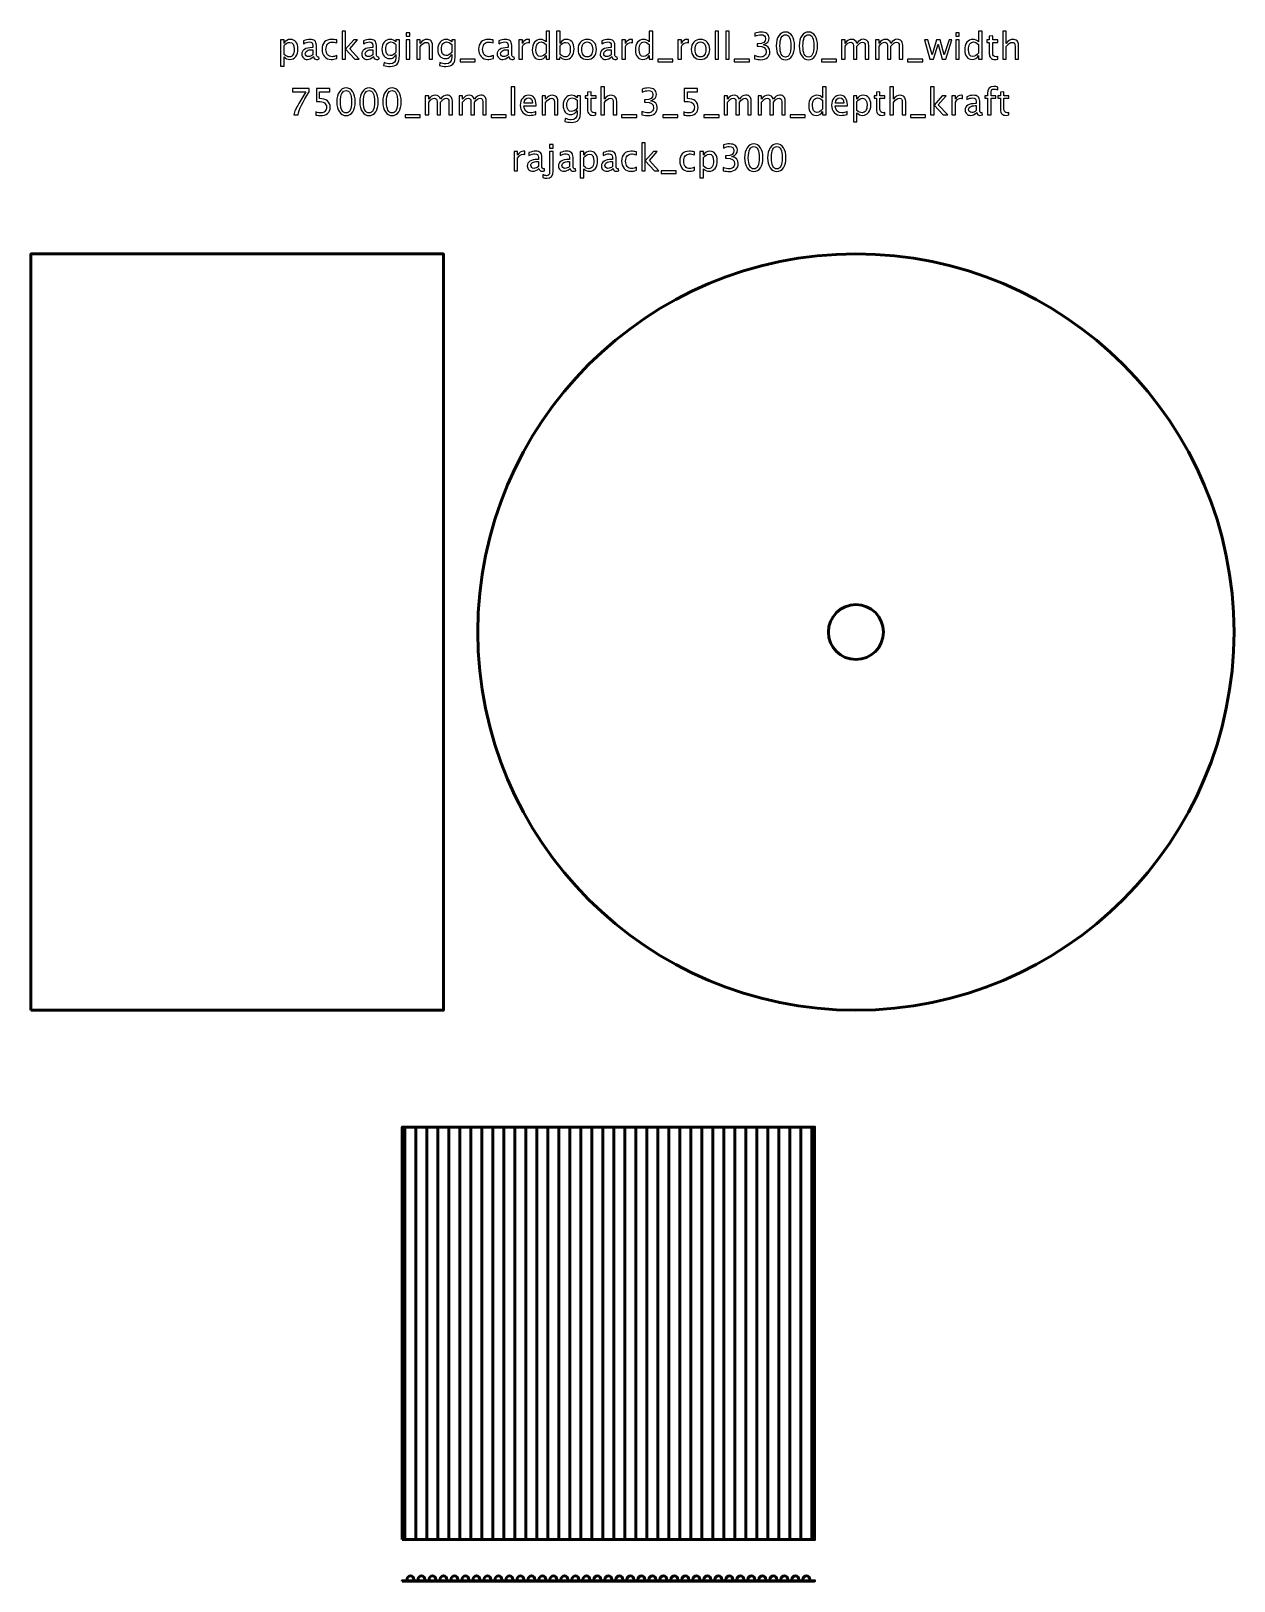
# Model space of a CAD drawing. Header units: centimetres. Extents: x -45 to 43, y -54 to 59.
import ezdxf

# ---------------------------------------------------------------- set-up
doc = ezdxf.new("R2010")
doc.units = ezdxf.units.CM
doc.header["$MEASUREMENT"] = 0
doc.layers.add('Layer 1', color=7, linetype='Continuous')

msp = doc.modelspace()

# ---------------------------------------------------------------- linework, layer by layer
at = {"layer": 'Layer 1', "lineweight": 53}
for points in [[(-45, -12.5), (-15, -12.5), (-15, 42.5), (-45, 42.5), (-45, -12.5)], [(-18, -51), (12, -51), (12, -21), (-18, -21), (-18, -51)], [(-17.8, -51), (-17, -51), (-17, -21), (-17.8, -21), (-17.8, -51)], [(-17, -51), (-16.2, -51), (-16.2, -21), (-17, -21), (-17, -51)], [(-16.2, -51), (-15.4, -51), (-15.4, -21), (-16.2, -21), (-16.2, -51)], [(-15.4, -51), (-14.6, -51), (-14.6, -21), (-15.4, -21), (-15.4, -51)], [(-14.6, -51), (-13.8, -51), (-13.8, -21), (-14.6, -21), (-14.6, -51)], [(-13.8, -51), (-13, -51), (-13, -21), (-13.8, -21), (-13.8, -51)], [(-13, -51), (-12.2, -51), (-12.2, -21), (-13, -21), (-13, -51)], [(-12.2, -51), (-11.4, -51), (-11.4, -21), (-12.2, -21), (-12.2, -51)], [(-11.4, -51), (-10.6, -51), (-10.6, -21), (-11.4, -21), (-11.4, -51)], [(-10.6, -51), (-9.8, -51), (-9.8, -21), (-10.6, -21), (-10.6, -51)], [(-9.8, -51), (-9, -51), (-9, -21), (-9.8, -21), (-9.8, -51)], [(-9, -51), (-8.2, -51), (-8.2, -21), (-9, -21), (-9, -51)], [(-8.2, -51), (-7.4, -51), (-7.4, -21), (-8.2, -21), (-8.2, -51)], [(-7.4, -51), (-6.6, -51), (-6.6, -21), (-7.4, -21), (-7.4, -51)], [(-6.6, -51), (-5.8, -51), (-5.8, -21), (-6.6, -21), (-6.6, -51)], [(-5.8, -51), (-5, -51), (-5, -21), (-5.8, -21), (-5.8, -51)], [(-5, -51), (-4.2, -51), (-4.2, -21), (-5, -21), (-5, -51)], [(-4.2, -51), (-3.4, -51), (-3.4, -21), (-4.2, -21), (-4.2, -51)], [(-3.4, -51), (-2.6, -51), (-2.6, -21), (-3.4, -21), (-3.4, -51)], [(-2.6, -51), (-1.8, -51), (-1.8, -21), (-2.6, -21), (-2.6, -51)], [(-1.8, -51), (-1, -51), (-1, -21), (-1.8, -21), (-1.8, -51)], [(-1, -51), (-0.2, -51), (-0.2, -21), (-1, -21), (-1, -51)], [(-0.2, -51), (0.6, -51), (0.6, -21), (-0.2, -21), (-0.2, -51)], [(0.6, -51), (1.4, -51), (1.4, -21), (0.6, -21), (0.6, -51)], [(1.4, -51), (2.2, -51), (2.2, -21), (1.4, -21), (1.4, -51)], [(2.2, -51), (3, -51), (3, -21), (2.2, -21), (2.2, -51)], [(3, -51), (3.8, -51), (3.8, -21), (3, -21), (3, -51)], [(3.8, -51), (4.6, -51), (4.6, -21), (3.8, -21), (3.8, -51)], [(4.6, -51), (5.4, -51), (5.4, -21), (4.6, -21), (4.6, -51)], [(5.4, -51), (6.2, -51), (6.2, -21), (5.4, -21), (5.4, -51)], [(6.2, -51), (7, -51), (7, -21), (6.2, -21), (6.2, -51)], [(7, -51), (7.8, -51), (7.8, -21), (7, -21), (7, -51)], [(7.8, -51), (8.6, -51), (8.6, -21), (7.8, -21), (7.8, -51)], [(8.6, -51), (9.4, -51), (9.4, -21), (8.6, -21), (8.6, -51)], [(9.4, -51), (10.2, -51), (10.2, -21), (9.4, -21), (9.4, -51)], [(10.2, -51), (11, -51), (11, -21), (10.2, -21), (10.2, -51)], [(11, -51), (11.8, -51), (11.8, -21), (11, -21), (11, -51)], [(-18, -54.01), (12, -54.01), (12, -53.99), (-18, -53.99), (-18, -54.01)]]:
    msp.add_lwpolyline(points, close=True, dxfattribs=at)
for centre, major_axis in [((15.00081, 14.99919), (0, 27.50081)), ((15.00006, 14.99994), (0, 2.00006))]:
    msp.add_ellipse(centre, major_axis=major_axis, ratio=1, dxfattribs=at)
at = {"layer": 'Layer 1'}
for points, knots in [([(-22.36625, 56.67044), (-22.36625, 56.67044), (-22.36625, 58.71037), (-22.36625, 58.71037), (-22.36625, 58.71037), (-22.36625, 58.71037), (-22.11225, 58.71037), (-22.11225, 58.71037), (-22.11225, 58.71037), (-22.11225, 58.71037), (-22.11225, 57.39231), (-22.11225, 57.39231), (-22.11225, 57.39231), (-22.11225, 57.39231), (-21.51694, 58.07273), (-21.51694, 58.07273), (-21.51694, 58.07273), (-21.51694, 58.07273), (-21.24265, 58.07273), (-21.24265, 58.07273), (-21.24265, 58.07273), (-21.24265, 58.07273), (-21.81151, 57.41833), (-21.81151, 57.41833), (-21.81151, 57.41833), (-21.81151, 57.41833), (-21.12359, 56.67044), (-21.12359, 56.67044), (-21.12359, 56.67044), (-21.12359, 56.67044), (-21.45079, 56.67044), (-21.45079, 56.67044), (-21.45079, 56.67044), (-21.45079, 56.67044), (-22.11225, 57.38966), (-22.11225, 57.38966), (-22.11225, 57.38966), (-22.11225, 57.38966), (-22.11225, 56.67044), (-22.11225, 56.67044), (-22.11225, 56.67044), (-22.11225, 56.67044), (-22.36625, 56.67044), (-22.36625, 56.67044)], [0, 0, 0, 0, 0.083333333, 0.083333333, 0.083333333, 0.083333333, 0.166666667, 0.166666667, 0.166666667, 0.166666667, 0.25, 0.25, 0.25, 0.25, 0.333333333, 0.333333333, 0.333333333, 0.333333333, 0.416666667, 0.416666667, 0.416666667, 0.416666667, 0.5, 0.5, 0.5, 0.5, 0.583333333, 0.583333333, 0.583333333, 0.583333333, 0.666666667, 0.666666667, 0.666666667, 0.666666667, 0.75, 0.75, 0.75, 0.75, 0.833333333, 0.833333333, 0.833333333, 0.833333333, 1, 1, 1, 1]), ([(-7.52888, 56.67044), (-7.52888, 56.67044), (-7.52888, 56.9337), (-7.52888, 56.9337), (-7.52888, 56.9337), (-7.63251, 56.73703), (-7.78861, 56.63869), (-7.99719, 56.63869), (-7.99719, 56.63869), (-8.16653, 56.63869), (-8.2997, 56.69999), (-8.39671, 56.82302), (-8.39671, 56.82302), (-8.49373, 56.94605), (-8.54224, 57.11406), (-8.54224, 57.32705), (-8.54224, 57.32705), (-8.54224, 57.55988), (-8.48711, 57.74729), (-8.37731, 57.88929), (-8.37731, 57.88929), (-8.26707, 58.03084), (-8.12243, 58.10183), (-7.94295, 58.10183), (-7.94295, 58.10183), (-7.77671, 58.10183), (-7.63824, 58.03833), (-7.52888, 57.91089), (-7.52888, 57.91089), (-7.52888, 57.91089), (-7.52888, 58.71037), (-7.52888, 58.71037), (-7.52888, 58.71037), (-7.52888, 58.71037), (-7.27488, 58.71037), (-7.27488, 58.71037), (-7.27488, 58.71037), (-7.27488, 58.71037), (-7.27488, 56.67044), (-7.27488, 56.67044), (-7.27488, 56.67044), (-7.27488, 56.67044), (-7.52888, 56.67044), (-7.52888, 56.67044)], [0, 0, 0, 0, 0.083333333, 0.083333333, 0.083333333, 0.083333333, 0.166666667, 0.166666667, 0.166666667, 0.166666667, 0.25, 0.25, 0.25, 0.25, 0.333333333, 0.333333333, 0.333333333, 0.333333333, 0.416666667, 0.416666667, 0.416666667, 0.416666667, 0.5, 0.5, 0.5, 0.5, 0.583333333, 0.583333333, 0.583333333, 0.583333333, 0.666666667, 0.666666667, 0.666666667, 0.666666667, 0.75, 0.75, 0.75, 0.75, 0.833333333, 0.833333333, 0.833333333, 0.833333333, 1, 1, 1, 1]), ([(-6.766, 56.65457), (-6.766, 56.65457), (-6.766, 58.71037), (-6.766, 58.71037), (-6.766, 58.71037), (-6.766, 58.71037), (-6.512, 58.71037), (-6.512, 58.71037), (-6.512, 58.71037), (-6.512, 58.71037), (-6.512, 57.80771), (-6.512, 57.80771), (-6.512, 57.80771), (-6.40793, 58.00394), (-6.25139, 58.10183), (-6.04281, 58.10183), (-6.04281, 58.10183), (-5.87391, 58.10183), (-5.74118, 58.04054), (-5.64417, 57.91751), (-5.64417, 57.91751), (-5.54715, 57.79448), (-5.49865, 57.62647), (-5.49865, 57.41348), (-5.49865, 57.41348), (-5.49865, 57.18153), (-5.55377, 56.99411), (-5.66357, 56.85212), (-5.66357, 56.85212), (-5.77337, 56.70969), (-5.91801, 56.63869), (-6.09705, 56.63869), (-6.09705, 56.63869), (-6.26329, 56.63869), (-6.40176, 56.70219), (-6.512, 56.82963), (-6.512, 56.82963), (-6.512, 56.82963), (-6.54287, 56.65457), (-6.54287, 56.65457), (-6.54287, 56.65457), (-6.54287, 56.65457), (-6.766, 56.65457), (-6.766, 56.65457)], [0, 0, 0, 0, 0.083333333, 0.083333333, 0.083333333, 0.083333333, 0.166666667, 0.166666667, 0.166666667, 0.166666667, 0.25, 0.25, 0.25, 0.25, 0.333333333, 0.333333333, 0.333333333, 0.333333333, 0.416666667, 0.416666667, 0.416666667, 0.416666667, 0.5, 0.5, 0.5, 0.5, 0.583333333, 0.583333333, 0.583333333, 0.583333333, 0.666666667, 0.666666667, 0.666666667, 0.666666667, 0.75, 0.75, 0.75, 0.75, 0.833333333, 0.833333333, 0.833333333, 0.833333333, 1, 1, 1, 1]), ([(-0.02971, 56.67044), (-0.02971, 56.67044), (-0.02971, 56.9337), (-0.02971, 56.9337), (-0.02971, 56.9337), (-0.13334, 56.73703), (-0.28944, 56.63869), (-0.49802, 56.63869), (-0.49802, 56.63869), (-0.66736, 56.63869), (-0.80053, 56.69999), (-0.89754, 56.82302), (-0.89754, 56.82302), (-0.99456, 56.94605), (-1.04307, 57.11406), (-1.04307, 57.32705), (-1.04307, 57.32705), (-1.04307, 57.55988), (-0.98794, 57.74729), (-0.87814, 57.88929), (-0.87814, 57.88929), (-0.7679, 58.03084), (-0.62326, 58.10183), (-0.44378, 58.10183), (-0.44378, 58.10183), (-0.27754, 58.10183), (-0.13907, 58.03833), (-0.02971, 57.91089), (-0.02971, 57.91089), (-0.02971, 57.91089), (-0.02971, 58.71037), (-0.02971, 58.71037), (-0.02971, 58.71037), (-0.02971, 58.71037), (0.22429, 58.71037), (0.22429, 58.71037), (0.22429, 58.71037), (0.22429, 58.71037), (0.22429, 56.67044), (0.22429, 56.67044), (0.22429, 56.67044), (0.22429, 56.67044), (-0.02971, 56.67044), (-0.02971, 56.67044)], [0, 0, 0, 0, 0.083333333, 0.083333333, 0.083333333, 0.083333333, 0.166666667, 0.166666667, 0.166666667, 0.166666667, 0.25, 0.25, 0.25, 0.25, 0.333333333, 0.333333333, 0.333333333, 0.333333333, 0.416666667, 0.416666667, 0.416666667, 0.416666667, 0.5, 0.5, 0.5, 0.5, 0.583333333, 0.583333333, 0.583333333, 0.583333333, 0.666666667, 0.666666667, 0.666666667, 0.666666667, 0.75, 0.75, 0.75, 0.75, 0.833333333, 0.833333333, 0.833333333, 0.833333333, 1, 1, 1, 1]), ([(4.76409, 56.67044), (4.76409, 56.67044), (4.76409, 58.71037), (4.76409, 58.71037), (4.76409, 58.71037), (4.76409, 58.71037), (5.01809, 58.71037), (5.01809, 58.71037), (5.01809, 58.71037), (5.01809, 58.71037), (5.01809, 56.67044), (5.01809, 56.67044), (5.01809, 56.67044), (5.01809, 56.67044), (4.76409, 56.67044), (4.76409, 56.67044)], [0, 0, 0, 0, 0.2, 0.2, 0.2, 0.2, 0.4, 0.4, 0.4, 0.4, 0.6, 0.6, 0.6, 0.6, 1, 1, 1, 1]), ([(5.52873, 56.67044), (5.52873, 56.67044), (5.52873, 58.71037), (5.52873, 58.71037), (5.52873, 58.71037), (5.52873, 58.71037), (5.78273, 58.71037), (5.78273, 58.71037), (5.78273, 58.71037), (5.78273, 58.71037), (5.78273, 56.67044), (5.78273, 56.67044), (5.78273, 56.67044), (5.78273, 56.67044), (5.52873, 56.67044), (5.52873, 56.67044)], [0, 0, 0, 0, 0.2, 0.2, 0.2, 0.2, 0.4, 0.4, 0.4, 0.4, 0.6, 0.6, 0.6, 0.6, 1, 1, 1, 1]), ([(7.63215, 56.68367), (7.63215, 56.68367), (7.63215, 56.92179), (7.63215, 56.92179), (7.63215, 56.92179), (7.81383, 56.84947), (7.95627, 56.81331), (8.06078, 56.81331), (8.06078, 56.81331), (8.18381, 56.81331), (8.28303, 56.84859), (8.35932, 56.91959), (8.35932, 56.91959), (8.43561, 56.99059), (8.47353, 57.08319), (8.47353, 57.19696), (8.47353, 57.19696), (8.47353, 57.46683), (8.28567, 57.60177), (7.90997, 57.60177), (7.90997, 57.60177), (7.90997, 57.60177), (7.80943, 57.60177), (7.80943, 57.60177), (7.80943, 57.60177), (7.80943, 57.60177), (7.80943, 57.77243), (7.80943, 57.77243), (7.80943, 57.77243), (7.80943, 57.77243), (7.8985, 57.77375), (7.8985, 57.77375), (7.8985, 57.77375), (8.25172, 57.77375), (8.42855, 57.89811), (8.42855, 58.14725), (8.42855, 58.14725), (8.42855, 58.3426), (8.31125, 58.4405), (8.0771, 58.4405), (8.0771, 58.4405), (7.95142, 58.4405), (7.81207, 58.40434), (7.65861, 58.33202), (7.65861, 58.33202), (7.65861, 58.33202), (7.65861, 58.55427), (7.65861, 58.55427), (7.65861, 58.55427), (7.80898, 58.60542), (7.95406, 58.631), (8.09341, 58.631), (8.09341, 58.631), (8.28303, 58.631), (8.42899, 58.59308), (8.53041, 58.51723), (8.53041, 58.51723), (8.63184, 58.44182), (8.68255, 58.33202), (8.68255, 58.18826), (8.68255, 58.18826), (8.68255, 57.96381), (8.54982, 57.80374), (8.28391, 57.70849), (8.28391, 57.70849), (8.59215, 57.63661), (8.74605, 57.46772), (8.74605, 57.20093), (8.74605, 57.20093), (8.74605, 57.02101), (8.68652, 56.87946), (8.5679, 56.77671), (8.5679, 56.77671), (8.44928, 56.67397), (8.28612, 56.62282), (8.07886, 56.62282), (8.07886, 56.62282), (7.96068, 56.62282), (7.81207, 56.6431), (7.63215, 56.68367)], [0, 0, 0, 0, 0.047619048, 0.047619048, 0.047619048, 0.047619048, 0.095238095, 0.095238095, 0.095238095, 0.095238095, 0.142857143, 0.142857143, 0.142857143, 0.142857143, 0.19047619, 0.19047619, 0.19047619, 0.19047619, 0.238095238, 0.238095238, 0.238095238, 0.238095238, 0.285714286, 0.285714286, 0.285714286, 0.285714286, 0.333333333, 0.333333333, 0.333333333, 0.333333333, 0.380952381, 0.380952381, 0.380952381, 0.380952381, 0.428571429, 0.428571429, 0.428571429, 0.428571429, 0.476190476, 0.476190476, 0.476190476, 0.476190476, 0.523809524, 0.523809524, 0.523809524, 0.523809524, 0.571428571, 0.571428571, 0.571428571, 0.571428571, 0.619047619, 0.619047619, 0.619047619, 0.619047619, 0.666666667, 0.666666667, 0.666666667, 0.666666667, 0.714285714, 0.714285714, 0.714285714, 0.714285714, 0.761904762, 0.761904762, 0.761904762, 0.761904762, 0.80952381, 0.80952381, 0.80952381, 0.80952381, 0.857142857, 0.857142857, 0.857142857, 0.857142857, 0.904761905, 0.904761905, 0.904761905, 0.904761905, 1, 1, 1, 1]), ([(9.87141, 56.62282), (9.67077, 56.62282), (9.50893, 56.71498), (9.38634, 56.89886), (9.38634, 56.89886), (9.26331, 57.08275), (9.20202, 57.32528), (9.20202, 57.62691), (9.20202, 57.62691), (9.20202, 57.92853), (9.26331, 58.17107), (9.38634, 58.35495), (9.38634, 58.35495), (9.50893, 58.53884), (9.67077, 58.631), (9.87141, 58.631), (9.87141, 58.631), (10.07294, 58.631), (10.23477, 58.53928), (10.35736, 58.35583), (10.35736, 58.35583), (10.47951, 58.17239), (10.54081, 57.92941), (10.54081, 57.62691), (10.54081, 57.62691), (10.54081, 57.32528), (10.47951, 57.08275), (10.35736, 56.89886), (10.35736, 56.89886), (10.23477, 56.71498), (10.07294, 56.62282), (9.87141, 56.62282)], [0, 0, 0, 0, 0.111111111, 0.111111111, 0.111111111, 0.111111111, 0.222222222, 0.222222222, 0.222222222, 0.222222222, 0.333333333, 0.333333333, 0.333333333, 0.333333333, 0.444444444, 0.444444444, 0.444444444, 0.444444444, 0.555555556, 0.555555556, 0.555555556, 0.555555556, 0.666666667, 0.666666667, 0.666666667, 0.666666667, 0.777777778, 0.777777778, 0.777777778, 0.777777778, 1, 1, 1, 1]), ([(11.54446, 56.62282), (11.34382, 56.62282), (11.18198, 56.71498), (11.05939, 56.89886), (11.05939, 56.89886), (10.93636, 57.08275), (10.87507, 57.32528), (10.87507, 57.62691), (10.87507, 57.62691), (10.87507, 57.92853), (10.93636, 58.17107), (11.05939, 58.35495), (11.05939, 58.35495), (11.18198, 58.53884), (11.34382, 58.631), (11.54446, 58.631), (11.54446, 58.631), (11.74599, 58.631), (11.90782, 58.53928), (12.03041, 58.35583), (12.03041, 58.35583), (12.15256, 58.17239), (12.21386, 57.92941), (12.21386, 57.62691), (12.21386, 57.62691), (12.21386, 57.32528), (12.15256, 57.08275), (12.03041, 56.89886), (12.03041, 56.89886), (11.90782, 56.71498), (11.74599, 56.62282), (11.54446, 56.62282)], [0, 0, 0, 0, 0.111111111, 0.111111111, 0.111111111, 0.111111111, 0.222222222, 0.222222222, 0.222222222, 0.222222222, 0.333333333, 0.333333333, 0.333333333, 0.333333333, 0.444444444, 0.444444444, 0.444444444, 0.444444444, 0.555555556, 0.555555556, 0.555555556, 0.555555556, 0.666666667, 0.666666667, 0.666666667, 0.666666667, 0.777777778, 0.777777778, 0.777777778, 0.777777778, 1, 1, 1, 1]), ([(23.92737, 56.67044), (23.92737, 56.67044), (23.92737, 56.9337), (23.92737, 56.9337), (23.92737, 56.9337), (23.82374, 56.73703), (23.66764, 56.63869), (23.45906, 56.63869), (23.45906, 56.63869), (23.28972, 56.63869), (23.15655, 56.69999), (23.05954, 56.82302), (23.05954, 56.82302), (22.96252, 56.94605), (22.91401, 57.11406), (22.91401, 57.32705), (22.91401, 57.32705), (22.91401, 57.55988), (22.96914, 57.74729), (23.07894, 57.88929), (23.07894, 57.88929), (23.18918, 58.03084), (23.33382, 58.10183), (23.5133, 58.10183), (23.5133, 58.10183), (23.67954, 58.10183), (23.81801, 58.03833), (23.92737, 57.91089), (23.92737, 57.91089), (23.92737, 57.91089), (23.92737, 58.71037), (23.92737, 58.71037), (23.92737, 58.71037), (23.92737, 58.71037), (24.18137, 58.71037), (24.18137, 58.71037), (24.18137, 58.71037), (24.18137, 58.71037), (24.18137, 56.67044), (24.18137, 56.67044), (24.18137, 56.67044), (24.18137, 56.67044), (23.92737, 56.67044), (23.92737, 56.67044)], [0, 0, 0, 0, 0.083333333, 0.083333333, 0.083333333, 0.083333333, 0.166666667, 0.166666667, 0.166666667, 0.166666667, 0.25, 0.25, 0.25, 0.25, 0.333333333, 0.333333333, 0.333333333, 0.333333333, 0.416666667, 0.416666667, 0.416666667, 0.416666667, 0.5, 0.5, 0.5, 0.5, 0.583333333, 0.583333333, 0.583333333, 0.583333333, 0.666666667, 0.666666667, 0.666666667, 0.666666667, 0.75, 0.75, 0.75, 0.75, 0.833333333, 0.833333333, 0.833333333, 0.833333333, 1, 1, 1, 1]), ([(25.67979, 56.67044), (25.67979, 56.67044), (25.67979, 58.71037), (25.67979, 58.71037), (25.67979, 58.71037), (25.67979, 58.71037), (25.93379, 58.71037), (25.93379, 58.71037), (25.93379, 58.71037), (25.93379, 58.71037), (25.93379, 57.80771), (25.93379, 57.80771), (25.93379, 57.80771), (26.06829, 58.00394), (26.23321, 58.10183), (26.42812, 58.10183), (26.42812, 58.10183), (26.55071, 58.10183), (26.64816, 58.06347), (26.72004, 57.9863), (26.72004, 57.9863), (26.79192, 57.90957), (26.82808, 57.80594), (26.82808, 57.6763), (26.82808, 57.6763), (26.82808, 57.6763), (26.82808, 56.67044), (26.82808, 56.67044), (26.82808, 56.67044), (26.82808, 56.67044), (26.57408, 56.67044), (26.57408, 56.67044), (26.57408, 56.67044), (26.57408, 56.67044), (26.57408, 57.59339), (26.57408, 57.59339), (26.57408, 57.59339), (26.57408, 57.69746), (26.55865, 57.77155), (26.52822, 57.81564), (26.52822, 57.81564), (26.49735, 57.86018), (26.44664, 57.88223), (26.37564, 57.88223), (26.37564, 57.88223), (26.21954, 57.88223), (26.07225, 57.78037), (25.93379, 57.57664), (25.93379, 57.57664), (25.93379, 57.57664), (25.93379, 56.67044), (25.93379, 56.67044), (25.93379, 56.67044), (25.93379, 56.67044), (25.67979, 56.67044), (25.67979, 56.67044)], [0, 0, 0, 0, 0.066666667, 0.066666667, 0.066666667, 0.066666667, 0.133333333, 0.133333333, 0.133333333, 0.133333333, 0.2, 0.2, 0.2, 0.2, 0.266666667, 0.266666667, 0.266666667, 0.266666667, 0.333333333, 0.333333333, 0.333333333, 0.333333333, 0.4, 0.4, 0.4, 0.4, 0.466666667, 0.466666667, 0.466666667, 0.466666667, 0.533333333, 0.533333333, 0.533333333, 0.533333333, 0.6, 0.6, 0.6, 0.6, 0.666666667, 0.666666667, 0.666666667, 0.666666667, 0.733333333, 0.733333333, 0.733333333, 0.733333333, 0.8, 0.8, 0.8, 0.8, 0.866666667, 0.866666667, 0.866666667, 0.866666667, 1, 1, 1, 1]), ([(-26.84741, 56.15979), (-26.84741, 56.15979), (-26.84741, 58.07273), (-26.84741, 58.07273), (-26.84741, 58.07273), (-26.84741, 58.07273), (-26.59341, 58.07273), (-26.59341, 58.07273), (-26.59341, 58.07273), (-26.59341, 58.07273), (-26.59341, 57.80771), (-26.59341, 57.80771), (-26.59341, 57.80771), (-26.48934, 58.00394), (-26.3328, 58.10183), (-26.12422, 58.10183), (-26.12422, 58.10183), (-25.95532, 58.10183), (-25.82259, 58.04054), (-25.72558, 57.91751), (-25.72558, 57.91751), (-25.62856, 57.79448), (-25.58006, 57.62647), (-25.58006, 57.41348), (-25.58006, 57.41348), (-25.58006, 57.18153), (-25.63518, 56.99411), (-25.74498, 56.85212), (-25.74498, 56.85212), (-25.85478, 56.70969), (-25.99942, 56.63869), (-26.17846, 56.63869), (-26.17846, 56.63869), (-26.3447, 56.63869), (-26.48317, 56.70219), (-26.59341, 56.82963), (-26.59341, 56.82963), (-26.59341, 56.82963), (-26.59341, 56.15979), (-26.59341, 56.15979), (-26.59341, 56.15979), (-26.59341, 56.15979), (-26.84741, 56.15979), (-26.84741, 56.15979)], [0, 0, 0, 0, 0.083333333, 0.083333333, 0.083333333, 0.083333333, 0.166666667, 0.166666667, 0.166666667, 0.166666667, 0.25, 0.25, 0.25, 0.25, 0.333333333, 0.333333333, 0.333333333, 0.333333333, 0.416666667, 0.416666667, 0.416666667, 0.416666667, 0.5, 0.5, 0.5, 0.5, 0.583333333, 0.583333333, 0.583333333, 0.583333333, 0.666666667, 0.666666667, 0.666666667, 0.666666667, 0.75, 0.75, 0.75, 0.75, 0.833333333, 0.833333333, 0.833333333, 0.833333333, 1, 1, 1, 1]), ([(-26.59341, 57.0047), (-26.46244, 56.88784), (-26.33765, 56.82919), (-26.21903, 56.82919), (-26.21903, 56.82919), (-26.10217, 56.82919), (-26.01177, 56.87814), (-25.94827, 56.97559), (-25.94827, 56.97559), (-25.88433, 57.07305), (-25.85258, 57.21019), (-25.85258, 57.38746), (-25.85258, 57.38746), (-25.85258, 57.71554), (-25.96106, 57.87958), (-26.17802, 57.87958), (-26.17802, 57.87958), (-26.32001, 57.87958), (-26.45847, 57.80286), (-26.59341, 57.64896), (-26.59341, 57.64896), (-26.59341, 57.64896), (-26.59341, 57.0047), (-26.59341, 57.0047)], [0, 0, 0, 0, 0.142857143, 0.142857143, 0.142857143, 0.142857143, 0.285714286, 0.285714286, 0.285714286, 0.285714286, 0.428571429, 0.428571429, 0.428571429, 0.428571429, 0.571428571, 0.571428571, 0.571428571, 0.571428571, 0.714285714, 0.714285714, 0.714285714, 0.714285714, 1, 1, 1, 1]), ([(-24.45955, 56.84903), (-24.61212, 56.7088), (-24.75897, 56.63869), (-24.90008, 56.63869), (-24.90008, 56.63869), (-25.01605, 56.63869), (-25.11263, 56.67485), (-25.18891, 56.74761), (-25.18891, 56.74761), (-25.26564, 56.82037), (-25.30401, 56.91209), (-25.30401, 57.02278), (-25.30401, 57.02278), (-25.30401, 57.17579), (-25.23963, 57.29353), (-25.11086, 57.37555), (-25.11086, 57.37555), (-24.9821, 57.45757), (-24.79733, 57.49858), (-24.55656, 57.49858), (-24.55656, 57.49858), (-24.55656, 57.49858), (-24.49703, 57.49858), (-24.49703, 57.49858), (-24.49703, 57.49858), (-24.49703, 57.49858), (-24.49703, 57.66748), (-24.49703, 57.66748), (-24.49703, 57.66748), (-24.49703, 57.8302), (-24.5817, 57.91133), (-24.75147, 57.91133), (-24.75147, 57.91133), (-24.88288, 57.91133), (-25.02664, 57.86988), (-25.1823, 57.78698), (-25.1823, 57.78698), (-25.1823, 57.78698), (-25.1823, 57.996), (-25.1823, 57.996), (-25.1823, 57.996), (-25.0112, 58.06656), (-24.84981, 58.10183), (-24.69855, 58.10183), (-24.69855, 58.10183), (-24.54289, 58.10183), (-24.4278, 58.06656), (-24.35416, 57.99556), (-24.35416, 57.99556), (-24.28007, 57.92456), (-24.24303, 57.8152), (-24.24303, 57.66748), (-24.24303, 57.66748), (-24.24303, 57.66748), (-24.24303, 57.0338), (-24.24303, 57.0338), (-24.24303, 57.0338), (-24.24303, 56.88872), (-24.19849, 56.81596), (-24.10898, 56.81596), (-24.10898, 56.81596), (-24.09795, 56.81596), (-24.08164, 56.81772), (-24.06003, 56.82125), (-24.06003, 56.82125), (-24.06003, 56.82125), (-24.04195, 56.68014), (-24.04195, 56.68014), (-24.04195, 56.68014), (-24.09971, 56.65236), (-24.16321, 56.63869), (-24.23289, 56.63869), (-24.23289, 56.63869), (-24.35151, 56.63869), (-24.42692, 56.7088), (-24.45955, 56.84903)], [0, 0, 0, 0, 0.05, 0.05, 0.05, 0.05, 0.1, 0.1, 0.1, 0.1, 0.15, 0.15, 0.15, 0.15, 0.2, 0.2, 0.2, 0.2, 0.25, 0.25, 0.25, 0.25, 0.3, 0.3, 0.3, 0.3, 0.35, 0.35, 0.35, 0.35, 0.4, 0.4, 0.4, 0.4, 0.45, 0.45, 0.45, 0.45, 0.5, 0.5, 0.5, 0.5, 0.55, 0.55, 0.55, 0.55, 0.6, 0.6, 0.6, 0.6, 0.65, 0.65, 0.65, 0.65, 0.7, 0.7, 0.7, 0.7, 0.75, 0.75, 0.75, 0.75, 0.8, 0.8, 0.8, 0.8, 0.85, 0.85, 0.85, 0.85, 0.9, 0.9, 0.9, 0.9, 1, 1, 1, 1]), ([(-22.74769, 56.71277), (-22.91218, 56.66338), (-23.05417, 56.63869), (-23.17367, 56.63869), (-23.17367, 56.63869), (-23.36329, 56.63869), (-23.52028, 56.7088), (-23.64507, 56.84859), (-23.64507, 56.84859), (-23.76987, 56.98882), (-23.83249, 57.16565), (-23.83249, 57.37864), (-23.83249, 57.37864), (-23.83249, 57.60618), (-23.77075, 57.78389), (-23.64728, 57.91089), (-23.64728, 57.91089), (-23.52381, 58.03833), (-23.35139, 58.10183), (-23.13002, 58.10183), (-23.13002, 58.10183), (-23.0211, 58.10183), (-22.89851, 58.08684), (-22.76357, 58.05685), (-22.76357, 58.05685), (-22.76357, 58.05685), (-22.76357, 57.84254), (-22.76357, 57.84254), (-22.76357, 57.84254), (-22.90689, 57.88488), (-23.02374, 57.90604), (-23.1137, 57.90604), (-23.1137, 57.90604), (-23.24423, 57.90604), (-23.34874, 57.85709), (-23.42679, 57.75964), (-23.42679, 57.75964), (-23.50484, 57.66219), (-23.54409, 57.5321), (-23.54409, 57.36982), (-23.54409, 57.36982), (-23.54409, 57.21239), (-23.50352, 57.08539), (-23.42282, 56.98794), (-23.42282, 56.98794), (-23.34212, 56.89093), (-23.23673, 56.84242), (-23.10576, 56.84242), (-23.10576, 56.84242), (-22.98979, 56.84242), (-22.87073, 56.87241), (-22.74769, 56.93238), (-22.74769, 56.93238), (-22.74769, 56.93238), (-22.74769, 56.71277), (-22.74769, 56.71277)], [0, 0, 0, 0, 0.066666667, 0.066666667, 0.066666667, 0.066666667, 0.133333333, 0.133333333, 0.133333333, 0.133333333, 0.2, 0.2, 0.2, 0.2, 0.266666667, 0.266666667, 0.266666667, 0.266666667, 0.333333333, 0.333333333, 0.333333333, 0.333333333, 0.4, 0.4, 0.4, 0.4, 0.466666667, 0.466666667, 0.466666667, 0.466666667, 0.533333333, 0.533333333, 0.533333333, 0.533333333, 0.6, 0.6, 0.6, 0.6, 0.666666667, 0.666666667, 0.666666667, 0.666666667, 0.733333333, 0.733333333, 0.733333333, 0.733333333, 0.8, 0.8, 0.8, 0.8, 0.866666667, 0.866666667, 0.866666667, 0.866666667, 1, 1, 1, 1]), ([(-20.09701, 56.84903), (-20.24958, 56.7088), (-20.39643, 56.63869), (-20.53754, 56.63869), (-20.53754, 56.63869), (-20.65351, 56.63869), (-20.75009, 56.67485), (-20.82637, 56.74761), (-20.82637, 56.74761), (-20.9031, 56.82037), (-20.94147, 56.91209), (-20.94147, 57.02278), (-20.94147, 57.02278), (-20.94147, 57.17579), (-20.87709, 57.29353), (-20.74832, 57.37555), (-20.74832, 57.37555), (-20.61956, 57.45757), (-20.43479, 57.49858), (-20.19402, 57.49858), (-20.19402, 57.49858), (-20.19402, 57.49858), (-20.13449, 57.49858), (-20.13449, 57.49858), (-20.13449, 57.49858), (-20.13449, 57.49858), (-20.13449, 57.66748), (-20.13449, 57.66748), (-20.13449, 57.66748), (-20.13449, 57.8302), (-20.21916, 57.91133), (-20.38893, 57.91133), (-20.38893, 57.91133), (-20.52034, 57.91133), (-20.6641, 57.86988), (-20.81976, 57.78698), (-20.81976, 57.78698), (-20.81976, 57.78698), (-20.81976, 57.996), (-20.81976, 57.996), (-20.81976, 57.996), (-20.64866, 58.06656), (-20.48727, 58.10183), (-20.33601, 58.10183), (-20.33601, 58.10183), (-20.18035, 58.10183), (-20.06526, 58.06656), (-19.99162, 57.99556), (-19.99162, 57.99556), (-19.91753, 57.92456), (-19.88049, 57.8152), (-19.88049, 57.66748), (-19.88049, 57.66748), (-19.88049, 57.66748), (-19.88049, 57.0338), (-19.88049, 57.0338), (-19.88049, 57.0338), (-19.88049, 56.88872), (-19.83595, 56.81596), (-19.74644, 56.81596), (-19.74644, 56.81596), (-19.73541, 56.81596), (-19.7191, 56.81772), (-19.69749, 56.82125), (-19.69749, 56.82125), (-19.69749, 56.82125), (-19.67941, 56.68014), (-19.67941, 56.68014), (-19.67941, 56.68014), (-19.73717, 56.65236), (-19.80067, 56.63869), (-19.87035, 56.63869), (-19.87035, 56.63869), (-19.98897, 56.63869), (-20.06438, 56.7088), (-20.09701, 56.84903)], [0, 0, 0, 0, 0.05, 0.05, 0.05, 0.05, 0.1, 0.1, 0.1, 0.1, 0.15, 0.15, 0.15, 0.15, 0.2, 0.2, 0.2, 0.2, 0.25, 0.25, 0.25, 0.25, 0.3, 0.3, 0.3, 0.3, 0.35, 0.35, 0.35, 0.35, 0.4, 0.4, 0.4, 0.4, 0.45, 0.45, 0.45, 0.45, 0.5, 0.5, 0.5, 0.5, 0.55, 0.55, 0.55, 0.55, 0.6, 0.6, 0.6, 0.6, 0.65, 0.65, 0.65, 0.65, 0.7, 0.7, 0.7, 0.7, 0.75, 0.75, 0.75, 0.75, 0.8, 0.8, 0.8, 0.8, 0.85, 0.85, 0.85, 0.85, 0.9, 0.9, 0.9, 0.9, 1, 1, 1, 1]), ([(-19.35353, 56.20477), (-19.35353, 56.20477), (-19.32354, 56.42438), (-19.32354, 56.42438), (-19.32354, 56.42438), (-19.17626, 56.35559), (-19.0303, 56.32119), (-18.8861, 56.32119), (-18.8861, 56.32119), (-18.59991, 56.32119), (-18.45659, 56.47288), (-18.45659, 56.77583), (-18.45659, 56.77583), (-18.45659, 56.77583), (-18.45659, 56.99632), (-18.45659, 56.99632), (-18.45659, 56.99632), (-18.50069, 56.90327), (-18.56331, 56.83139), (-18.64489, 56.7798), (-18.64489, 56.7798), (-18.72647, 56.72821), (-18.81731, 56.70219), (-18.91741, 56.70219), (-18.91741, 56.70219), (-19.08718, 56.70219), (-19.22168, 56.76304), (-19.3209, 56.88475), (-19.3209, 56.88475), (-19.42012, 57.00646), (-19.46995, 57.17138), (-19.46995, 57.37952), (-19.46995, 57.37952), (-19.46995, 57.59251), (-19.4135, 57.76625), (-19.30061, 57.90075), (-19.30061, 57.90075), (-19.18728, 58.03481), (-19.04132, 58.10183), (-18.86185, 58.10183), (-18.86185, 58.10183), (-18.70486, 58.10183), (-18.56948, 58.03833), (-18.45659, 57.91089), (-18.45659, 57.91089), (-18.45659, 57.91089), (-18.45659, 58.07273), (-18.45659, 58.07273), (-18.45659, 58.07273), (-18.45659, 58.07273), (-18.20259, 58.07273), (-18.20259, 58.07273), (-18.20259, 58.07273), (-18.20259, 58.07273), (-18.20259, 57.0532), (-18.20259, 57.0532), (-18.20259, 57.0532), (-18.20259, 56.83404), (-18.21406, 56.67176), (-18.23699, 56.56637), (-18.23699, 56.56637), (-18.25948, 56.46098), (-18.30269, 56.37455), (-18.36531, 56.30752), (-18.36531, 56.30752), (-18.47644, 56.18978), (-18.65018, 56.13069), (-18.8861, 56.13069), (-18.8861, 56.13069), (-19.04794, 56.13069), (-19.2036, 56.15539), (-19.35353, 56.20477)], [0, 0, 0, 0, 0.052631579, 0.052631579, 0.052631579, 0.052631579, 0.105263158, 0.105263158, 0.105263158, 0.105263158, 0.157894737, 0.157894737, 0.157894737, 0.157894737, 0.210526316, 0.210526316, 0.210526316, 0.210526316, 0.263157895, 0.263157895, 0.263157895, 0.263157895, 0.315789474, 0.315789474, 0.315789474, 0.315789474, 0.368421053, 0.368421053, 0.368421053, 0.368421053, 0.421052632, 0.421052632, 0.421052632, 0.421052632, 0.473684211, 0.473684211, 0.473684211, 0.473684211, 0.526315789, 0.526315789, 0.526315789, 0.526315789, 0.578947368, 0.578947368, 0.578947368, 0.578947368, 0.631578947, 0.631578947, 0.631578947, 0.631578947, 0.684210526, 0.684210526, 0.684210526, 0.684210526, 0.736842105, 0.736842105, 0.736842105, 0.736842105, 0.789473684, 0.789473684, 0.789473684, 0.789473684, 0.842105263, 0.842105263, 0.842105263, 0.842105263, 0.894736842, 0.894736842, 0.894736842, 0.894736842, 1, 1, 1, 1]), ([(-18.45659, 57.15551), (-18.45659, 57.15551), (-18.45659, 57.73715), (-18.45659, 57.73715), (-18.45659, 57.73715), (-18.5686, 57.85313), (-18.69075, 57.91133), (-18.8226, 57.91133), (-18.8226, 57.91133), (-18.9399, 57.91133), (-19.03162, 57.86459), (-19.09777, 57.77066), (-19.09777, 57.77066), (-19.16435, 57.67718), (-19.19742, 57.54709), (-19.19742, 57.38129), (-19.19742, 57.38129), (-19.19742, 57.07657), (-19.08939, 56.92444), (-18.87287, 56.92444), (-18.87287, 56.92444), (-18.72559, 56.92444), (-18.58668, 57.00161), (-18.45659, 57.15551)], [0, 0, 0, 0, 0.142857143, 0.142857143, 0.142857143, 0.142857143, 0.285714286, 0.285714286, 0.285714286, 0.285714286, 0.428571429, 0.428571429, 0.428571429, 0.428571429, 0.571428571, 0.571428571, 0.571428571, 0.571428571, 0.714285714, 0.714285714, 0.714285714, 0.714285714, 1, 1, 1, 1]), ([(-17.70915, 58.32938), (-17.70915, 58.32938), (-17.70915, 58.58338), (-17.70915, 58.58338), (-17.70915, 58.58338), (-17.70915, 58.58338), (-17.45515, 58.58338), (-17.45515, 58.58338), (-17.45515, 58.58338), (-17.45515, 58.58338), (-17.45515, 58.32938), (-17.45515, 58.32938), (-17.45515, 58.32938), (-17.45515, 58.32938), (-17.70915, 58.32938), (-17.70915, 58.32938)], [0, 0, 0, 0, 0.2, 0.2, 0.2, 0.2, 0.4, 0.4, 0.4, 0.4, 0.6, 0.6, 0.6, 0.6, 1, 1, 1, 1]), ([(-17.70915, 56.67044), (-17.70915, 56.67044), (-17.70915, 58.07273), (-17.70915, 58.07273), (-17.70915, 58.07273), (-17.70915, 58.07273), (-17.45515, 58.07273), (-17.45515, 58.07273), (-17.45515, 58.07273), (-17.45515, 58.07273), (-17.45515, 56.67044), (-17.45515, 56.67044), (-17.45515, 56.67044), (-17.45515, 56.67044), (-17.70915, 56.67044), (-17.70915, 56.67044)], [0, 0, 0, 0, 0.2, 0.2, 0.2, 0.2, 0.4, 0.4, 0.4, 0.4, 0.6, 0.6, 0.6, 0.6, 1, 1, 1, 1]), ([(-16.94451, 56.67044), (-16.94451, 56.67044), (-16.94451, 58.07273), (-16.94451, 58.07273), (-16.94451, 58.07273), (-16.94451, 58.07273), (-16.69051, 58.07273), (-16.69051, 58.07273), (-16.69051, 58.07273), (-16.69051, 58.07273), (-16.69051, 57.80771), (-16.69051, 57.80771), (-16.69051, 57.80771), (-16.55601, 58.00394), (-16.39109, 58.10183), (-16.19618, 58.10183), (-16.19618, 58.10183), (-16.07359, 58.10183), (-15.97614, 58.06347), (-15.90426, 57.9863), (-15.90426, 57.9863), (-15.83238, 57.90957), (-15.79622, 57.80594), (-15.79622, 57.6763), (-15.79622, 57.6763), (-15.79622, 57.6763), (-15.79622, 56.67044), (-15.79622, 56.67044), (-15.79622, 56.67044), (-15.79622, 56.67044), (-16.05022, 56.67044), (-16.05022, 56.67044), (-16.05022, 56.67044), (-16.05022, 56.67044), (-16.05022, 57.59339), (-16.05022, 57.59339), (-16.05022, 57.59339), (-16.05022, 57.69746), (-16.06565, 57.77155), (-16.09608, 57.81564), (-16.09608, 57.81564), (-16.12695, 57.86018), (-16.17766, 57.88223), (-16.24866, 57.88223), (-16.24866, 57.88223), (-16.40476, 57.88223), (-16.55205, 57.78037), (-16.69051, 57.57664), (-16.69051, 57.57664), (-16.69051, 57.57664), (-16.69051, 56.67044), (-16.69051, 56.67044), (-16.69051, 56.67044), (-16.69051, 56.67044), (-16.94451, 56.67044), (-16.94451, 56.67044)], [0, 0, 0, 0, 0.066666667, 0.066666667, 0.066666667, 0.066666667, 0.133333333, 0.133333333, 0.133333333, 0.133333333, 0.2, 0.2, 0.2, 0.2, 0.266666667, 0.266666667, 0.266666667, 0.266666667, 0.333333333, 0.333333333, 0.333333333, 0.333333333, 0.4, 0.4, 0.4, 0.4, 0.466666667, 0.466666667, 0.466666667, 0.466666667, 0.533333333, 0.533333333, 0.533333333, 0.533333333, 0.6, 0.6, 0.6, 0.6, 0.666666667, 0.666666667, 0.666666667, 0.666666667, 0.733333333, 0.733333333, 0.733333333, 0.733333333, 0.8, 0.8, 0.8, 0.8, 0.866666667, 0.866666667, 0.866666667, 0.866666667, 1, 1, 1, 1]), ([(-15.29704, 56.20477), (-15.29704, 56.20477), (-15.26705, 56.42438), (-15.26705, 56.42438), (-15.26705, 56.42438), (-15.11977, 56.35559), (-14.97381, 56.32119), (-14.82961, 56.32119), (-14.82961, 56.32119), (-14.54342, 56.32119), (-14.4001, 56.47288), (-14.4001, 56.77583), (-14.4001, 56.77583), (-14.4001, 56.77583), (-14.4001, 56.99632), (-14.4001, 56.99632), (-14.4001, 56.99632), (-14.4442, 56.90327), (-14.50682, 56.83139), (-14.5884, 56.7798), (-14.5884, 56.7798), (-14.66998, 56.72821), (-14.76082, 56.70219), (-14.86092, 56.70219), (-14.86092, 56.70219), (-15.03069, 56.70219), (-15.16519, 56.76304), (-15.26441, 56.88475), (-15.26441, 56.88475), (-15.36363, 57.00646), (-15.41346, 57.17138), (-15.41346, 57.37952), (-15.41346, 57.37952), (-15.41346, 57.59251), (-15.35701, 57.76625), (-15.24412, 57.90075), (-15.24412, 57.90075), (-15.13079, 58.03481), (-14.98483, 58.10183), (-14.80536, 58.10183), (-14.80536, 58.10183), (-14.64837, 58.10183), (-14.51299, 58.03833), (-14.4001, 57.91089), (-14.4001, 57.91089), (-14.4001, 57.91089), (-14.4001, 58.07273), (-14.4001, 58.07273), (-14.4001, 58.07273), (-14.4001, 58.07273), (-14.1461, 58.07273), (-14.1461, 58.07273), (-14.1461, 58.07273), (-14.1461, 58.07273), (-14.1461, 57.0532), (-14.1461, 57.0532), (-14.1461, 57.0532), (-14.1461, 56.83404), (-14.15757, 56.67176), (-14.1805, 56.56637), (-14.1805, 56.56637), (-14.20299, 56.46098), (-14.2462, 56.37455), (-14.30882, 56.30752), (-14.30882, 56.30752), (-14.41995, 56.18978), (-14.59369, 56.13069), (-14.82961, 56.13069), (-14.82961, 56.13069), (-14.99145, 56.13069), (-15.14711, 56.15539), (-15.29704, 56.20477)], [0, 0, 0, 0, 0.052631579, 0.052631579, 0.052631579, 0.052631579, 0.105263158, 0.105263158, 0.105263158, 0.105263158, 0.157894737, 0.157894737, 0.157894737, 0.157894737, 0.210526316, 0.210526316, 0.210526316, 0.210526316, 0.263157895, 0.263157895, 0.263157895, 0.263157895, 0.315789474, 0.315789474, 0.315789474, 0.315789474, 0.368421053, 0.368421053, 0.368421053, 0.368421053, 0.421052632, 0.421052632, 0.421052632, 0.421052632, 0.473684211, 0.473684211, 0.473684211, 0.473684211, 0.526315789, 0.526315789, 0.526315789, 0.526315789, 0.578947368, 0.578947368, 0.578947368, 0.578947368, 0.631578947, 0.631578947, 0.631578947, 0.631578947, 0.684210526, 0.684210526, 0.684210526, 0.684210526, 0.736842105, 0.736842105, 0.736842105, 0.736842105, 0.789473684, 0.789473684, 0.789473684, 0.789473684, 0.842105263, 0.842105263, 0.842105263, 0.842105263, 0.894736842, 0.894736842, 0.894736842, 0.894736842, 1, 1, 1, 1]), ([(-14.4001, 57.15551), (-14.4001, 57.15551), (-14.4001, 57.73715), (-14.4001, 57.73715), (-14.4001, 57.73715), (-14.51211, 57.85313), (-14.63426, 57.91133), (-14.76611, 57.91133), (-14.76611, 57.91133), (-14.88341, 57.91133), (-14.97513, 57.86459), (-15.04128, 57.77066), (-15.04128, 57.77066), (-15.10786, 57.67718), (-15.14093, 57.54709), (-15.14093, 57.38129), (-15.14093, 57.38129), (-15.14093, 57.07657), (-15.0329, 56.92444), (-14.81638, 56.92444), (-14.81638, 56.92444), (-14.6691, 56.92444), (-14.53019, 57.00161), (-14.4001, 57.15551)], [0, 0, 0, 0, 0.142857143, 0.142857143, 0.142857143, 0.142857143, 0.285714286, 0.285714286, 0.285714286, 0.285714286, 0.428571429, 0.428571429, 0.428571429, 0.428571429, 0.571428571, 0.571428571, 0.571428571, 0.571428571, 0.714285714, 0.714285714, 0.714285714, 0.714285714, 1, 1, 1, 1]), ([(-11.35608, 56.71277), (-11.52057, 56.66338), (-11.66256, 56.63869), (-11.78206, 56.63869), (-11.78206, 56.63869), (-11.97168, 56.63869), (-12.12867, 56.7088), (-12.25346, 56.84859), (-12.25346, 56.84859), (-12.37826, 56.98882), (-12.44088, 57.16565), (-12.44088, 57.37864), (-12.44088, 57.37864), (-12.44088, 57.60618), (-12.37914, 57.78389), (-12.25567, 57.91089), (-12.25567, 57.91089), (-12.1322, 58.03833), (-11.95978, 58.10183), (-11.73841, 58.10183), (-11.73841, 58.10183), (-11.62949, 58.10183), (-11.5069, 58.08684), (-11.37196, 58.05685), (-11.37196, 58.05685), (-11.37196, 58.05685), (-11.37196, 57.84254), (-11.37196, 57.84254), (-11.37196, 57.84254), (-11.51528, 57.88488), (-11.63213, 57.90604), (-11.72209, 57.90604), (-11.72209, 57.90604), (-11.85262, 57.90604), (-11.95713, 57.85709), (-12.03518, 57.75964), (-12.03518, 57.75964), (-12.11323, 57.66219), (-12.15248, 57.5321), (-12.15248, 57.36982), (-12.15248, 57.36982), (-12.15248, 57.21239), (-12.11191, 57.08539), (-12.03121, 56.98794), (-12.03121, 56.98794), (-11.95051, 56.89093), (-11.84512, 56.84242), (-11.71415, 56.84242), (-11.71415, 56.84242), (-11.59818, 56.84242), (-11.47912, 56.87241), (-11.35608, 56.93238), (-11.35608, 56.93238), (-11.35608, 56.93238), (-11.35608, 56.71277), (-11.35608, 56.71277)], [0, 0, 0, 0, 0.066666667, 0.066666667, 0.066666667, 0.066666667, 0.133333333, 0.133333333, 0.133333333, 0.133333333, 0.2, 0.2, 0.2, 0.2, 0.266666667, 0.266666667, 0.266666667, 0.266666667, 0.333333333, 0.333333333, 0.333333333, 0.333333333, 0.4, 0.4, 0.4, 0.4, 0.466666667, 0.466666667, 0.466666667, 0.466666667, 0.533333333, 0.533333333, 0.533333333, 0.533333333, 0.6, 0.6, 0.6, 0.6, 0.666666667, 0.666666667, 0.666666667, 0.666666667, 0.733333333, 0.733333333, 0.733333333, 0.733333333, 0.8, 0.8, 0.8, 0.8, 0.866666667, 0.866666667, 0.866666667, 0.866666667, 1, 1, 1, 1]), ([(-10.25189, 56.84903), (-10.40446, 56.7088), (-10.55131, 56.63869), (-10.69242, 56.63869), (-10.69242, 56.63869), (-10.80839, 56.63869), (-10.90497, 56.67485), (-10.98125, 56.74761), (-10.98125, 56.74761), (-11.05798, 56.82037), (-11.09635, 56.91209), (-11.09635, 57.02278), (-11.09635, 57.02278), (-11.09635, 57.17579), (-11.03197, 57.29353), (-10.9032, 57.37555), (-10.9032, 57.37555), (-10.77444, 57.45757), (-10.58967, 57.49858), (-10.3489, 57.49858), (-10.3489, 57.49858), (-10.3489, 57.49858), (-10.28937, 57.49858), (-10.28937, 57.49858), (-10.28937, 57.49858), (-10.28937, 57.49858), (-10.28937, 57.66748), (-10.28937, 57.66748), (-10.28937, 57.66748), (-10.28937, 57.8302), (-10.37404, 57.91133), (-10.54381, 57.91133), (-10.54381, 57.91133), (-10.67522, 57.91133), (-10.81898, 57.86988), (-10.97464, 57.78698), (-10.97464, 57.78698), (-10.97464, 57.78698), (-10.97464, 57.996), (-10.97464, 57.996), (-10.97464, 57.996), (-10.80354, 58.06656), (-10.64215, 58.10183), (-10.49089, 58.10183), (-10.49089, 58.10183), (-10.33523, 58.10183), (-10.22014, 58.06656), (-10.1465, 57.99556), (-10.1465, 57.99556), (-10.07241, 57.92456), (-10.03537, 57.8152), (-10.03537, 57.66748), (-10.03537, 57.66748), (-10.03537, 57.66748), (-10.03537, 57.0338), (-10.03537, 57.0338), (-10.03537, 57.0338), (-10.03537, 56.88872), (-9.99083, 56.81596), (-9.90132, 56.81596), (-9.90132, 56.81596), (-9.89029, 56.81596), (-9.87398, 56.81772), (-9.85237, 56.82125), (-9.85237, 56.82125), (-9.85237, 56.82125), (-9.83429, 56.68014), (-9.83429, 56.68014), (-9.83429, 56.68014), (-9.89205, 56.65236), (-9.95555, 56.63869), (-10.02523, 56.63869), (-10.02523, 56.63869), (-10.14385, 56.63869), (-10.21926, 56.7088), (-10.25189, 56.84903)], [0, 0, 0, 0, 0.05, 0.05, 0.05, 0.05, 0.1, 0.1, 0.1, 0.1, 0.15, 0.15, 0.15, 0.15, 0.2, 0.2, 0.2, 0.2, 0.25, 0.25, 0.25, 0.25, 0.3, 0.3, 0.3, 0.3, 0.35, 0.35, 0.35, 0.35, 0.4, 0.4, 0.4, 0.4, 0.45, 0.45, 0.45, 0.45, 0.5, 0.5, 0.5, 0.5, 0.55, 0.55, 0.55, 0.55, 0.6, 0.6, 0.6, 0.6, 0.65, 0.65, 0.65, 0.65, 0.7, 0.7, 0.7, 0.7, 0.75, 0.75, 0.75, 0.75, 0.8, 0.8, 0.8, 0.8, 0.85, 0.85, 0.85, 0.85, 0.9, 0.9, 0.9, 0.9, 1, 1, 1, 1]), ([(-9.5137, 56.67044), (-9.5137, 56.67044), (-9.5137, 58.07273), (-9.5137, 58.07273), (-9.5137, 58.07273), (-9.5137, 58.07273), (-9.2597, 58.07273), (-9.2597, 58.07273), (-9.2597, 58.07273), (-9.2597, 58.07273), (-9.2597, 57.80771), (-9.2597, 57.80771), (-9.2597, 57.80771), (-9.15872, 58.00394), (-9.01232, 58.10183), (-8.82005, 58.10183), (-8.82005, 58.10183), (-8.79403, 58.10183), (-8.76669, 58.09963), (-8.73847, 58.09522), (-8.73847, 58.09522), (-8.73847, 58.09522), (-8.73847, 57.85754), (-8.73847, 57.85754), (-8.73847, 57.85754), (-8.78257, 57.87209), (-8.82137, 57.87958), (-8.85489, 57.87958), (-8.85489, 57.87958), (-9.01628, 57.87958), (-9.15122, 57.78433), (-9.2597, 57.59339), (-9.2597, 57.59339), (-9.2597, 57.59339), (-9.2597, 56.67044), (-9.2597, 56.67044), (-9.2597, 56.67044), (-9.2597, 56.67044), (-9.5137, 56.67044), (-9.5137, 56.67044)], [0, 0, 0, 0, 0.090909091, 0.090909091, 0.090909091, 0.090909091, 0.181818182, 0.181818182, 0.181818182, 0.181818182, 0.272727273, 0.272727273, 0.272727273, 0.272727273, 0.363636364, 0.363636364, 0.363636364, 0.363636364, 0.454545455, 0.454545455, 0.454545455, 0.454545455, 0.545454545, 0.545454545, 0.545454545, 0.545454545, 0.636363636, 0.636363636, 0.636363636, 0.636363636, 0.727272727, 0.727272727, 0.727272727, 0.727272727, 0.818181818, 0.818181818, 0.818181818, 0.818181818, 1, 1, 1, 1]), ([(-7.52888, 57.73715), (-7.66073, 57.85313), (-7.78553, 57.91133), (-7.90371, 57.91133), (-7.90371, 57.91133), (-8.02012, 57.91133), (-8.11008, 57.86283), (-8.17402, 57.76537), (-8.17402, 57.76537), (-8.23796, 57.66836), (-8.26971, 57.53078), (-8.26971, 57.35262), (-8.26971, 57.35262), (-8.26971, 57.02498), (-8.16124, 56.86094), (-7.94384, 56.86094), (-7.94384, 56.86094), (-7.80273, 56.86094), (-7.66426, 56.93811), (-7.52888, 57.09201), (-7.52888, 57.09201), (-7.52888, 57.09201), (-7.52888, 57.73715), (-7.52888, 57.73715)], [0, 0, 0, 0, 0.142857143, 0.142857143, 0.142857143, 0.142857143, 0.285714286, 0.285714286, 0.285714286, 0.285714286, 0.428571429, 0.428571429, 0.428571429, 0.428571429, 0.571428571, 0.571428571, 0.571428571, 0.571428571, 0.714285714, 0.714285714, 0.714285714, 0.714285714, 1, 1, 1, 1]), ([(-6.512, 57.0047), (-6.38103, 56.88784), (-6.25624, 56.82919), (-6.13762, 56.82919), (-6.13762, 56.82919), (-6.02076, 56.82919), (-5.93036, 56.87814), (-5.86686, 56.97559), (-5.86686, 56.97559), (-5.80292, 57.07305), (-5.77117, 57.21019), (-5.77117, 57.38746), (-5.77117, 57.38746), (-5.77117, 57.71554), (-5.87965, 57.87958), (-6.09661, 57.87958), (-6.09661, 57.87958), (-6.2386, 57.87958), (-6.37706, 57.80286), (-6.512, 57.64896), (-6.512, 57.64896), (-6.512, 57.64896), (-6.512, 57.0047), (-6.512, 57.0047)], [0, 0, 0, 0, 0.142857143, 0.142857143, 0.142857143, 0.142857143, 0.285714286, 0.285714286, 0.285714286, 0.285714286, 0.428571429, 0.428571429, 0.428571429, 0.428571429, 0.571428571, 0.571428571, 0.571428571, 0.571428571, 0.714285714, 0.714285714, 0.714285714, 0.714285714, 1, 1, 1, 1]), ([(-4.54262, 56.63869), (-4.74855, 56.63869), (-4.91171, 56.70439), (-5.03166, 56.8358), (-5.03166, 56.8358), (-5.15204, 56.96721), (-5.21202, 57.14581), (-5.21202, 57.37114), (-5.21202, 57.37114), (-5.21202, 57.59604), (-5.15204, 57.77419), (-5.03166, 57.90516), (-5.03166, 57.90516), (-4.91171, 58.03613), (-4.74855, 58.10183), (-4.54262, 58.10183), (-4.54262, 58.10183), (-4.33669, 58.10183), (-4.17353, 58.03613), (-4.05358, 57.90516), (-4.05358, 57.90516), (-3.9332, 57.77419), (-3.87323, 57.59604), (-3.87323, 57.37114), (-3.87323, 57.37114), (-3.87323, 57.14581), (-3.9332, 56.96721), (-4.05358, 56.8358), (-4.05358, 56.8358), (-4.17353, 56.70439), (-4.33669, 56.63869), (-4.54262, 56.63869)], [0, 0, 0, 0, 0.111111111, 0.111111111, 0.111111111, 0.111111111, 0.222222222, 0.222222222, 0.222222222, 0.222222222, 0.333333333, 0.333333333, 0.333333333, 0.333333333, 0.444444444, 0.444444444, 0.444444444, 0.444444444, 0.555555556, 0.555555556, 0.555555556, 0.555555556, 0.666666667, 0.666666667, 0.666666667, 0.666666667, 0.777777778, 0.777777778, 0.777777778, 0.777777778, 1, 1, 1, 1]), ([(-4.54306, 56.82919), (-4.41738, 56.82919), (-4.31949, 56.87637), (-4.24982, 56.97118), (-4.24982, 56.97118), (-4.18058, 57.06555), (-4.14575, 57.19917), (-4.14575, 57.37114), (-4.14575, 57.37114), (-4.14575, 57.54268), (-4.18058, 57.67586), (-4.24982, 57.77022), (-4.24982, 57.77022), (-4.31949, 57.86415), (-4.41738, 57.91133), (-4.54306, 57.91133), (-4.54306, 57.91133), (-4.66918, 57.91133), (-4.76707, 57.86415), (-4.83587, 57.77022), (-4.83587, 57.77022), (-4.9051, 57.67586), (-4.93949, 57.54268), (-4.93949, 57.37114), (-4.93949, 57.37114), (-4.93949, 57.19917), (-4.9051, 57.06555), (-4.83587, 56.97118), (-4.83587, 56.97118), (-4.76707, 56.87637), (-4.66918, 56.82919), (-4.54306, 56.82919)], [0, 0, 0, 0, 0.111111111, 0.111111111, 0.111111111, 0.111111111, 0.222222222, 0.222222222, 0.222222222, 0.222222222, 0.333333333, 0.333333333, 0.333333333, 0.333333333, 0.444444444, 0.444444444, 0.444444444, 0.444444444, 0.555555556, 0.555555556, 0.555555556, 0.555555556, 0.666666667, 0.666666667, 0.666666667, 0.666666667, 0.777777778, 0.777777778, 0.777777778, 0.777777778, 1, 1, 1, 1]), ([(-2.75272, 56.84903), (-2.90529, 56.7088), (-3.05214, 56.63869), (-3.19325, 56.63869), (-3.19325, 56.63869), (-3.30922, 56.63869), (-3.4058, 56.67485), (-3.48208, 56.74761), (-3.48208, 56.74761), (-3.55881, 56.82037), (-3.59718, 56.91209), (-3.59718, 57.02278), (-3.59718, 57.02278), (-3.59718, 57.17579), (-3.5328, 57.29353), (-3.40403, 57.37555), (-3.40403, 57.37555), (-3.27527, 57.45757), (-3.0905, 57.49858), (-2.84973, 57.49858), (-2.84973, 57.49858), (-2.84973, 57.49858), (-2.7902, 57.49858), (-2.7902, 57.49858), (-2.7902, 57.49858), (-2.7902, 57.49858), (-2.7902, 57.66748), (-2.7902, 57.66748), (-2.7902, 57.66748), (-2.7902, 57.8302), (-2.87487, 57.91133), (-3.04464, 57.91133), (-3.04464, 57.91133), (-3.17605, 57.91133), (-3.31981, 57.86988), (-3.47547, 57.78698), (-3.47547, 57.78698), (-3.47547, 57.78698), (-3.47547, 57.996), (-3.47547, 57.996), (-3.47547, 57.996), (-3.30437, 58.06656), (-3.14298, 58.10183), (-2.99172, 58.10183), (-2.99172, 58.10183), (-2.83606, 58.10183), (-2.72097, 58.06656), (-2.64733, 57.99556), (-2.64733, 57.99556), (-2.57324, 57.92456), (-2.5362, 57.8152), (-2.5362, 57.66748), (-2.5362, 57.66748), (-2.5362, 57.66748), (-2.5362, 57.0338), (-2.5362, 57.0338), (-2.5362, 57.0338), (-2.5362, 56.88872), (-2.49166, 56.81596), (-2.40215, 56.81596), (-2.40215, 56.81596), (-2.39112, 56.81596), (-2.37481, 56.81772), (-2.3532, 56.82125), (-2.3532, 56.82125), (-2.3532, 56.82125), (-2.33512, 56.68014), (-2.33512, 56.68014), (-2.33512, 56.68014), (-2.39288, 56.65236), (-2.45638, 56.63869), (-2.52606, 56.63869), (-2.52606, 56.63869), (-2.64468, 56.63869), (-2.72009, 56.7088), (-2.75272, 56.84903)], [0, 0, 0, 0, 0.05, 0.05, 0.05, 0.05, 0.1, 0.1, 0.1, 0.1, 0.15, 0.15, 0.15, 0.15, 0.2, 0.2, 0.2, 0.2, 0.25, 0.25, 0.25, 0.25, 0.3, 0.3, 0.3, 0.3, 0.35, 0.35, 0.35, 0.35, 0.4, 0.4, 0.4, 0.4, 0.45, 0.45, 0.45, 0.45, 0.5, 0.5, 0.5, 0.5, 0.55, 0.55, 0.55, 0.55, 0.6, 0.6, 0.6, 0.6, 0.65, 0.65, 0.65, 0.65, 0.7, 0.7, 0.7, 0.7, 0.75, 0.75, 0.75, 0.75, 0.8, 0.8, 0.8, 0.8, 0.85, 0.85, 0.85, 0.85, 0.9, 0.9, 0.9, 0.9, 1, 1, 1, 1]), ([(-2.01453, 56.67044), (-2.01453, 56.67044), (-2.01453, 58.07273), (-2.01453, 58.07273), (-2.01453, 58.07273), (-2.01453, 58.07273), (-1.76053, 58.07273), (-1.76053, 58.07273), (-1.76053, 58.07273), (-1.76053, 58.07273), (-1.76053, 57.80771), (-1.76053, 57.80771), (-1.76053, 57.80771), (-1.65955, 58.00394), (-1.51315, 58.10183), (-1.32088, 58.10183), (-1.32088, 58.10183), (-1.29486, 58.10183), (-1.26752, 58.09963), (-1.2393, 58.09522), (-1.2393, 58.09522), (-1.2393, 58.09522), (-1.2393, 57.85754), (-1.2393, 57.85754), (-1.2393, 57.85754), (-1.2834, 57.87209), (-1.3222, 57.87958), (-1.35572, 57.87958), (-1.35572, 57.87958), (-1.51711, 57.87958), (-1.65205, 57.78433), (-1.76053, 57.59339), (-1.76053, 57.59339), (-1.76053, 57.59339), (-1.76053, 56.67044), (-1.76053, 56.67044), (-1.76053, 56.67044), (-1.76053, 56.67044), (-2.01453, 56.67044), (-2.01453, 56.67044)], [0, 0, 0, 0, 0.090909091, 0.090909091, 0.090909091, 0.090909091, 0.181818182, 0.181818182, 0.181818182, 0.181818182, 0.272727273, 0.272727273, 0.272727273, 0.272727273, 0.363636364, 0.363636364, 0.363636364, 0.363636364, 0.454545455, 0.454545455, 0.454545455, 0.454545455, 0.545454545, 0.545454545, 0.545454545, 0.545454545, 0.636363636, 0.636363636, 0.636363636, 0.636363636, 0.727272727, 0.727272727, 0.727272727, 0.727272727, 0.818181818, 0.818181818, 0.818181818, 0.818181818, 1, 1, 1, 1]), ([(-0.02971, 57.73715), (-0.16156, 57.85313), (-0.28636, 57.91133), (-0.40454, 57.91133), (-0.40454, 57.91133), (-0.52095, 57.91133), (-0.61091, 57.86283), (-0.67485, 57.76537), (-0.67485, 57.76537), (-0.73879, 57.66836), (-0.77054, 57.53078), (-0.77054, 57.35262), (-0.77054, 57.35262), (-0.77054, 57.02498), (-0.66207, 56.86094), (-0.44467, 56.86094), (-0.44467, 56.86094), (-0.30356, 56.86094), (-0.16509, 56.93811), (-0.02971, 57.09201), (-0.02971, 57.09201), (-0.02971, 57.09201), (-0.02971, 57.73715), (-0.02971, 57.73715)], [0, 0, 0, 0, 0.142857143, 0.142857143, 0.142857143, 0.142857143, 0.285714286, 0.285714286, 0.285714286, 0.285714286, 0.428571429, 0.428571429, 0.428571429, 0.428571429, 0.571428571, 0.571428571, 0.571428571, 0.571428571, 0.714285714, 0.714285714, 0.714285714, 0.714285714, 1, 1, 1, 1]), ([(2.05608, 56.67044), (2.05608, 56.67044), (2.05608, 58.07273), (2.05608, 58.07273), (2.05608, 58.07273), (2.05608, 58.07273), (2.31008, 58.07273), (2.31008, 58.07273), (2.31008, 58.07273), (2.31008, 58.07273), (2.31008, 57.80771), (2.31008, 57.80771), (2.31008, 57.80771), (2.41106, 58.00394), (2.55746, 58.10183), (2.74973, 58.10183), (2.74973, 58.10183), (2.77575, 58.10183), (2.80309, 58.09963), (2.83131, 58.09522), (2.83131, 58.09522), (2.83131, 58.09522), (2.83131, 57.85754), (2.83131, 57.85754), (2.83131, 57.85754), (2.78721, 57.87209), (2.74841, 57.87958), (2.71489, 57.87958), (2.71489, 57.87958), (2.5535, 57.87958), (2.41856, 57.78433), (2.31008, 57.59339), (2.31008, 57.59339), (2.31008, 57.59339), (2.31008, 56.67044), (2.31008, 56.67044), (2.31008, 56.67044), (2.31008, 56.67044), (2.05608, 56.67044), (2.05608, 56.67044)], [0, 0, 0, 0, 0.090909091, 0.090909091, 0.090909091, 0.090909091, 0.181818182, 0.181818182, 0.181818182, 0.181818182, 0.272727273, 0.272727273, 0.272727273, 0.272727273, 0.363636364, 0.363636364, 0.363636364, 0.363636364, 0.454545455, 0.454545455, 0.454545455, 0.454545455, 0.545454545, 0.545454545, 0.545454545, 0.545454545, 0.636363636, 0.636363636, 0.636363636, 0.636363636, 0.727272727, 0.727272727, 0.727272727, 0.727272727, 0.818181818, 0.818181818, 0.818181818, 0.818181818, 1, 1, 1, 1]), ([(3.69694, 56.63869), (3.49101, 56.63869), (3.32785, 56.70439), (3.2079, 56.8358), (3.2079, 56.8358), (3.08752, 56.96721), (3.02754, 57.14581), (3.02754, 57.37114), (3.02754, 57.37114), (3.02754, 57.59604), (3.08752, 57.77419), (3.2079, 57.90516), (3.2079, 57.90516), (3.32785, 58.03613), (3.49101, 58.10183), (3.69694, 58.10183), (3.69694, 58.10183), (3.90287, 58.10183), (4.06603, 58.03613), (4.18598, 57.90516), (4.18598, 57.90516), (4.30636, 57.77419), (4.36633, 57.59604), (4.36633, 57.37114), (4.36633, 57.37114), (4.36633, 57.14581), (4.30636, 56.96721), (4.18598, 56.8358), (4.18598, 56.8358), (4.06603, 56.70439), (3.90287, 56.63869), (3.69694, 56.63869)], [0, 0, 0, 0, 0.111111111, 0.111111111, 0.111111111, 0.111111111, 0.222222222, 0.222222222, 0.222222222, 0.222222222, 0.333333333, 0.333333333, 0.333333333, 0.333333333, 0.444444444, 0.444444444, 0.444444444, 0.444444444, 0.555555556, 0.555555556, 0.555555556, 0.555555556, 0.666666667, 0.666666667, 0.666666667, 0.666666667, 0.777777778, 0.777777778, 0.777777778, 0.777777778, 1, 1, 1, 1]), ([(3.6965, 56.82919), (3.82218, 56.82919), (3.92007, 56.87637), (3.98974, 56.97118), (3.98974, 56.97118), (4.05898, 57.06555), (4.09381, 57.19917), (4.09381, 57.37114), (4.09381, 57.37114), (4.09381, 57.54268), (4.05898, 57.67586), (3.98974, 57.77022), (3.98974, 57.77022), (3.92007, 57.86415), (3.82218, 57.91133), (3.6965, 57.91133), (3.6965, 57.91133), (3.57038, 57.91133), (3.47249, 57.86415), (3.40369, 57.77022), (3.40369, 57.77022), (3.33446, 57.67586), (3.30007, 57.54268), (3.30007, 57.37114), (3.30007, 57.37114), (3.30007, 57.19917), (3.33446, 57.06555), (3.40369, 56.97118), (3.40369, 56.97118), (3.47249, 56.87637), (3.57038, 56.82919), (3.6965, 56.82919)], [0, 0, 0, 0, 0.111111111, 0.111111111, 0.111111111, 0.111111111, 0.222222222, 0.222222222, 0.222222222, 0.222222222, 0.333333333, 0.333333333, 0.333333333, 0.333333333, 0.444444444, 0.444444444, 0.444444444, 0.444444444, 0.555555556, 0.555555556, 0.555555556, 0.555555556, 0.666666667, 0.666666667, 0.666666667, 0.666666667, 0.777777778, 0.777777778, 0.777777778, 0.777777778, 1, 1, 1, 1]), ([(9.87097, 56.81331), (10.136, 56.81331), (10.26829, 57.08451), (10.26829, 57.62691), (10.26829, 57.62691), (10.26829, 58.1693), (10.136, 58.4405), (9.87097, 58.4405), (9.87097, 58.4405), (9.60683, 58.4405), (9.47454, 58.1693), (9.47454, 57.62691), (9.47454, 57.62691), (9.47454, 57.08451), (9.60683, 56.81331), (9.87097, 56.81331)], [0, 0, 0, 0, 0.2, 0.2, 0.2, 0.2, 0.4, 0.4, 0.4, 0.4, 0.6, 0.6, 0.6, 0.6, 1, 1, 1, 1]), ([(11.54402, 56.81331), (11.80905, 56.81331), (11.94134, 57.08451), (11.94134, 57.62691), (11.94134, 57.62691), (11.94134, 58.1693), (11.80905, 58.4405), (11.54402, 58.4405), (11.54402, 58.4405), (11.27988, 58.4405), (11.14759, 58.1693), (11.14759, 57.62691), (11.14759, 57.62691), (11.14759, 57.08451), (11.27988, 56.81331), (11.54402, 56.81331)], [0, 0, 0, 0, 0.2, 0.2, 0.2, 0.2, 0.4, 0.4, 0.4, 0.4, 0.6, 0.6, 0.6, 0.6, 1, 1, 1, 1]), ([(13.95834, 56.67044), (13.95834, 56.67044), (13.95834, 58.07273), (13.95834, 58.07273), (13.95834, 58.07273), (13.95834, 58.07273), (14.21234, 58.07273), (14.21234, 58.07273), (14.21234, 58.07273), (14.21234, 58.07273), (14.21234, 57.80771), (14.21234, 57.80771), (14.21234, 57.80771), (14.33625, 58.00394), (14.495, 58.10183), (14.68947, 58.10183), (14.68947, 58.10183), (14.87688, 58.10183), (15.00432, 58.00394), (15.07223, 57.80771), (15.07223, 57.80771), (15.19262, 58.0057), (15.34961, 58.10448), (15.54231, 58.10448), (15.54231, 58.10448), (15.66534, 58.10448), (15.76103, 58.06832), (15.82938, 57.99556), (15.82938, 57.99556), (15.89773, 57.9228), (15.93213, 57.82094), (15.93213, 57.68997), (15.93213, 57.68997), (15.93213, 57.68997), (15.93213, 56.67044), (15.93213, 56.67044), (15.93213, 56.67044), (15.93213, 56.67044), (15.67813, 56.67044), (15.67813, 56.67044), (15.67813, 56.67044), (15.67813, 56.67044), (15.67813, 57.64807), (15.67813, 57.64807), (15.67813, 57.64807), (15.67813, 57.80771), (15.61463, 57.88752), (15.48763, 57.88752), (15.48763, 57.88752), (15.35578, 57.88752), (15.21731, 57.79448), (15.07223, 57.60795), (15.07223, 57.60795), (15.07223, 57.60795), (15.07223, 56.67044), (15.07223, 56.67044), (15.07223, 56.67044), (15.07223, 56.67044), (14.81823, 56.67044), (14.81823, 56.67044), (14.81823, 56.67044), (14.81823, 56.67044), (14.81823, 57.64896), (14.81823, 57.64896), (14.81823, 57.64896), (14.81823, 57.80991), (14.75385, 57.89017), (14.62465, 57.89017), (14.62465, 57.89017), (14.49633, 57.89017), (14.35874, 57.79668), (14.21234, 57.60927), (14.21234, 57.60927), (14.21234, 57.60927), (14.21234, 56.67044), (14.21234, 56.67044), (14.21234, 56.67044), (14.21234, 56.67044), (13.95834, 56.67044), (13.95834, 56.67044)], [0, 0, 0, 0, 0.047619048, 0.047619048, 0.047619048, 0.047619048, 0.095238095, 0.095238095, 0.095238095, 0.095238095, 0.142857143, 0.142857143, 0.142857143, 0.142857143, 0.19047619, 0.19047619, 0.19047619, 0.19047619, 0.238095238, 0.238095238, 0.238095238, 0.238095238, 0.285714286, 0.285714286, 0.285714286, 0.285714286, 0.333333333, 0.333333333, 0.333333333, 0.333333333, 0.380952381, 0.380952381, 0.380952381, 0.380952381, 0.428571429, 0.428571429, 0.428571429, 0.428571429, 0.476190476, 0.476190476, 0.476190476, 0.476190476, 0.523809524, 0.523809524, 0.523809524, 0.523809524, 0.571428571, 0.571428571, 0.571428571, 0.571428571, 0.619047619, 0.619047619, 0.619047619, 0.619047619, 0.666666667, 0.666666667, 0.666666667, 0.666666667, 0.714285714, 0.714285714, 0.714285714, 0.714285714, 0.761904762, 0.761904762, 0.761904762, 0.761904762, 0.80952381, 0.80952381, 0.80952381, 0.80952381, 0.857142857, 0.857142857, 0.857142857, 0.857142857, 0.904761905, 0.904761905, 0.904761905, 0.904761905, 1, 1, 1, 1]), ([(16.42866, 56.67044), (16.42866, 56.67044), (16.42866, 58.07273), (16.42866, 58.07273), (16.42866, 58.07273), (16.42866, 58.07273), (16.68266, 58.07273), (16.68266, 58.07273), (16.68266, 58.07273), (16.68266, 58.07273), (16.68266, 57.80771), (16.68266, 57.80771), (16.68266, 57.80771), (16.80657, 58.00394), (16.96532, 58.10183), (17.15979, 58.10183), (17.15979, 58.10183), (17.3472, 58.10183), (17.47464, 58.00394), (17.54255, 57.80771), (17.54255, 57.80771), (17.66294, 58.0057), (17.81993, 58.10448), (18.01263, 58.10448), (18.01263, 58.10448), (18.13566, 58.10448), (18.23135, 58.06832), (18.2997, 57.99556), (18.2997, 57.99556), (18.36805, 57.9228), (18.40245, 57.82094), (18.40245, 57.68997), (18.40245, 57.68997), (18.40245, 57.68997), (18.40245, 56.67044), (18.40245, 56.67044), (18.40245, 56.67044), (18.40245, 56.67044), (18.14845, 56.67044), (18.14845, 56.67044), (18.14845, 56.67044), (18.14845, 56.67044), (18.14845, 57.64807), (18.14845, 57.64807), (18.14845, 57.64807), (18.14845, 57.80771), (18.08495, 57.88752), (17.95795, 57.88752), (17.95795, 57.88752), (17.8261, 57.88752), (17.68763, 57.79448), (17.54255, 57.60795), (17.54255, 57.60795), (17.54255, 57.60795), (17.54255, 56.67044), (17.54255, 56.67044), (17.54255, 56.67044), (17.54255, 56.67044), (17.28855, 56.67044), (17.28855, 56.67044), (17.28855, 56.67044), (17.28855, 56.67044), (17.28855, 57.64896), (17.28855, 57.64896), (17.28855, 57.64896), (17.28855, 57.80991), (17.22417, 57.89017), (17.09497, 57.89017), (17.09497, 57.89017), (16.96665, 57.89017), (16.82906, 57.79668), (16.68266, 57.60927), (16.68266, 57.60927), (16.68266, 57.60927), (16.68266, 56.67044), (16.68266, 56.67044), (16.68266, 56.67044), (16.68266, 56.67044), (16.42866, 56.67044), (16.42866, 56.67044)], [0, 0, 0, 0, 0.047619048, 0.047619048, 0.047619048, 0.047619048, 0.095238095, 0.095238095, 0.095238095, 0.095238095, 0.142857143, 0.142857143, 0.142857143, 0.142857143, 0.19047619, 0.19047619, 0.19047619, 0.19047619, 0.238095238, 0.238095238, 0.238095238, 0.238095238, 0.285714286, 0.285714286, 0.285714286, 0.285714286, 0.333333333, 0.333333333, 0.333333333, 0.333333333, 0.380952381, 0.380952381, 0.380952381, 0.380952381, 0.428571429, 0.428571429, 0.428571429, 0.428571429, 0.476190476, 0.476190476, 0.476190476, 0.476190476, 0.523809524, 0.523809524, 0.523809524, 0.523809524, 0.571428571, 0.571428571, 0.571428571, 0.571428571, 0.619047619, 0.619047619, 0.619047619, 0.619047619, 0.666666667, 0.666666667, 0.666666667, 0.666666667, 0.714285714, 0.714285714, 0.714285714, 0.714285714, 0.761904762, 0.761904762, 0.761904762, 0.761904762, 0.80952381, 0.80952381, 0.80952381, 0.80952381, 0.857142857, 0.857142857, 0.857142857, 0.857142857, 0.904761905, 0.904761905, 0.904761905, 0.904761905, 1, 1, 1, 1]), ([(20.38593, 56.67044), (20.38593, 56.67044), (19.98376, 58.07273), (19.98376, 58.07273), (19.98376, 58.07273), (19.98376, 58.07273), (20.23159, 58.07273), (20.23159, 58.07273), (20.23159, 58.07273), (20.23159, 58.07273), (20.53983, 56.98397), (20.53983, 56.98397), (20.53983, 56.98397), (20.53983, 56.98397), (20.87232, 58.07273), (20.87232, 58.07273), (20.87232, 58.07273), (20.87232, 58.07273), (21.12632, 58.07273), (21.12632, 58.07273), (21.12632, 58.07273), (21.12632, 58.07273), (21.41869, 56.98573), (21.41869, 56.98573), (21.41869, 56.98573), (21.41869, 56.98573), (21.77235, 58.07273), (21.77235, 58.07273), (21.77235, 58.07273), (21.77235, 58.07273), (21.9893, 58.07273), (21.9893, 58.07273), (21.9893, 58.07273), (21.9893, 58.07273), (21.53158, 56.67044), (21.53158, 56.67044), (21.53158, 56.67044), (21.53158, 56.67044), (21.27758, 56.67044), (21.27758, 56.67044), (21.27758, 56.67044), (21.27758, 56.67044), (20.97683, 57.76405), (20.97683, 57.76405), (20.97683, 57.76405), (20.97683, 57.76405), (20.63993, 56.67044), (20.63993, 56.67044), (20.63993, 56.67044), (20.63993, 56.67044), (20.38593, 56.67044), (20.38593, 56.67044)], [0, 0, 0, 0, 0.071428571, 0.071428571, 0.071428571, 0.071428571, 0.142857143, 0.142857143, 0.142857143, 0.142857143, 0.214285714, 0.214285714, 0.214285714, 0.214285714, 0.285714286, 0.285714286, 0.285714286, 0.285714286, 0.357142857, 0.357142857, 0.357142857, 0.357142857, 0.428571429, 0.428571429, 0.428571429, 0.428571429, 0.5, 0.5, 0.5, 0.5, 0.571428571, 0.571428571, 0.571428571, 0.571428571, 0.642857143, 0.642857143, 0.642857143, 0.642857143, 0.714285714, 0.714285714, 0.714285714, 0.714285714, 0.785714286, 0.785714286, 0.785714286, 0.785714286, 0.857142857, 0.857142857, 0.857142857, 0.857142857, 1, 1, 1, 1]), ([(22.2605, 58.32938), (22.2605, 58.32938), (22.2605, 58.58338), (22.2605, 58.58338), (22.2605, 58.58338), (22.2605, 58.58338), (22.5145, 58.58338), (22.5145, 58.58338), (22.5145, 58.58338), (22.5145, 58.58338), (22.5145, 58.32938), (22.5145, 58.32938), (22.5145, 58.32938), (22.5145, 58.32938), (22.2605, 58.32938), (22.2605, 58.32938)], [0, 0, 0, 0, 0.2, 0.2, 0.2, 0.2, 0.4, 0.4, 0.4, 0.4, 0.6, 0.6, 0.6, 0.6, 1, 1, 1, 1]), ([(22.2605, 56.67044), (22.2605, 56.67044), (22.2605, 58.07273), (22.2605, 58.07273), (22.2605, 58.07273), (22.2605, 58.07273), (22.5145, 58.07273), (22.5145, 58.07273), (22.5145, 58.07273), (22.5145, 58.07273), (22.5145, 56.67044), (22.5145, 56.67044), (22.5145, 56.67044), (22.5145, 56.67044), (22.2605, 56.67044), (22.2605, 56.67044)], [0, 0, 0, 0, 0.2, 0.2, 0.2, 0.2, 0.4, 0.4, 0.4, 0.4, 0.6, 0.6, 0.6, 0.6, 1, 1, 1, 1]), ([(23.92737, 57.73715), (23.79552, 57.85313), (23.67072, 57.91133), (23.55254, 57.91133), (23.55254, 57.91133), (23.43613, 57.91133), (23.34617, 57.86283), (23.28223, 57.76537), (23.28223, 57.76537), (23.21829, 57.66836), (23.18654, 57.53078), (23.18654, 57.35262), (23.18654, 57.35262), (23.18654, 57.02498), (23.29501, 56.86094), (23.51241, 56.86094), (23.51241, 56.86094), (23.65352, 56.86094), (23.79199, 56.93811), (23.92737, 57.09201), (23.92737, 57.09201), (23.92737, 57.09201), (23.92737, 57.73715), (23.92737, 57.73715)], [0, 0, 0, 0, 0.142857143, 0.142857143, 0.142857143, 0.142857143, 0.285714286, 0.285714286, 0.285714286, 0.285714286, 0.428571429, 0.428571429, 0.428571429, 0.428571429, 0.571428571, 0.571428571, 0.571428571, 0.571428571, 0.714285714, 0.714285714, 0.714285714, 0.714285714, 1, 1, 1, 1]), ([(25.31731, 56.67088), (25.23882, 56.64927), (25.17047, 56.63869), (25.1127, 56.63869), (25.1127, 56.63869), (24.98305, 56.63869), (24.88207, 56.67573), (24.80975, 56.74981), (24.80975, 56.74981), (24.73699, 56.8239), (24.70083, 56.92664), (24.70083, 57.0585), (24.70083, 57.0585), (24.70083, 57.0585), (24.70083, 57.88223), (24.70083, 57.88223), (24.70083, 57.88223), (24.70083, 57.88223), (24.52533, 57.88223), (24.52533, 57.88223), (24.52533, 57.88223), (24.52533, 57.88223), (24.52533, 58.07273), (24.52533, 58.07273), (24.52533, 58.07273), (24.52533, 58.07273), (24.70083, 58.07273), (24.70083, 58.07273), (24.70083, 58.07273), (24.70083, 58.07273), (24.70083, 58.32629), (24.70083, 58.32629), (24.70083, 58.32629), (24.70083, 58.32629), (24.95483, 58.35054), (24.95483, 58.35054), (24.95483, 58.35054), (24.95483, 58.35054), (24.95483, 58.07273), (24.95483, 58.07273), (24.95483, 58.07273), (24.95483, 58.07273), (25.3226, 58.07273), (25.3226, 58.07273), (25.3226, 58.07273), (25.3226, 58.07273), (25.3226, 57.88223), (25.3226, 57.88223), (25.3226, 57.88223), (25.3226, 57.88223), (24.95483, 57.88223), (24.95483, 57.88223), (24.95483, 57.88223), (24.95483, 57.88223), (24.95483, 57.10436), (24.95483, 57.10436), (24.95483, 57.10436), (24.95483, 56.92091), (25.03465, 56.82919), (25.19384, 56.82919), (25.19384, 56.82919), (25.22779, 56.82919), (25.2688, 56.83492), (25.31731, 56.84595), (25.31731, 56.84595), (25.31731, 56.84595), (25.31731, 56.67088), (25.31731, 56.67088)], [0, 0, 0, 0, 0.055555556, 0.055555556, 0.055555556, 0.055555556, 0.111111111, 0.111111111, 0.111111111, 0.111111111, 0.166666667, 0.166666667, 0.166666667, 0.166666667, 0.222222222, 0.222222222, 0.222222222, 0.222222222, 0.277777778, 0.277777778, 0.277777778, 0.277777778, 0.333333333, 0.333333333, 0.333333333, 0.333333333, 0.388888889, 0.388888889, 0.388888889, 0.388888889, 0.444444444, 0.444444444, 0.444444444, 0.444444444, 0.5, 0.5, 0.5, 0.5, 0.555555556, 0.555555556, 0.555555556, 0.555555556, 0.611111111, 0.611111111, 0.611111111, 0.611111111, 0.666666667, 0.666666667, 0.666666667, 0.666666667, 0.722222222, 0.722222222, 0.722222222, 0.722222222, 0.777777778, 0.777777778, 0.777777778, 0.777777778, 0.833333333, 0.833333333, 0.833333333, 0.833333333, 0.888888889, 0.888888889, 0.888888889, 0.888888889, 1, 1, 1, 1]), ([(-24.49703, 56.9875), (-24.49703, 56.9875), (-24.49703, 57.34777), (-24.49703, 57.34777), (-24.49703, 57.34777), (-24.49703, 57.34777), (-24.57861, 57.35042), (-24.57861, 57.35042), (-24.57861, 57.35042), (-24.71972, 57.35042), (-24.83349, 57.3244), (-24.92036, 57.27237), (-24.92036, 57.27237), (-25.00679, 57.21989), (-25.05001, 57.15066), (-25.05001, 57.06423), (-25.05001, 57.06423), (-25.05001, 57.00381), (-25.0284, 56.95266), (-24.98563, 56.91077), (-24.98563, 56.91077), (-24.94241, 56.86888), (-24.88994, 56.84771), (-24.82776, 56.84771), (-24.82776, 56.84771), (-24.72193, 56.84771), (-24.61168, 56.89445), (-24.49703, 56.9875)], [0, 0, 0, 0, 0.125, 0.125, 0.125, 0.125, 0.25, 0.25, 0.25, 0.25, 0.375, 0.375, 0.375, 0.375, 0.5, 0.5, 0.5, 0.5, 0.625, 0.625, 0.625, 0.625, 0.75, 0.75, 0.75, 0.75, 1, 1, 1, 1]), ([(-20.13449, 56.9875), (-20.13449, 56.9875), (-20.13449, 57.34777), (-20.13449, 57.34777), (-20.13449, 57.34777), (-20.13449, 57.34777), (-20.21607, 57.35042), (-20.21607, 57.35042), (-20.21607, 57.35042), (-20.35718, 57.35042), (-20.47095, 57.3244), (-20.55782, 57.27237), (-20.55782, 57.27237), (-20.64425, 57.21989), (-20.68747, 57.15066), (-20.68747, 57.06423), (-20.68747, 57.06423), (-20.68747, 57.00381), (-20.66586, 56.95266), (-20.62309, 56.91077), (-20.62309, 56.91077), (-20.57987, 56.86888), (-20.5274, 56.84771), (-20.46522, 56.84771), (-20.46522, 56.84771), (-20.35939, 56.84771), (-20.24914, 56.89445), (-20.13449, 56.9875)], [0, 0, 0, 0, 0.125, 0.125, 0.125, 0.125, 0.25, 0.25, 0.25, 0.25, 0.375, 0.375, 0.375, 0.375, 0.5, 0.5, 0.5, 0.5, 0.625, 0.625, 0.625, 0.625, 0.75, 0.75, 0.75, 0.75, 1, 1, 1, 1]), ([(-13.79554, 56.47994), (-13.79554, 56.47994), (-13.79554, 56.67044), (-13.79554, 56.67044), (-13.79554, 56.67044), (-13.79554, 56.67044), (-12.69487, 56.67044), (-12.69487, 56.67044), (-12.69487, 56.67044), (-12.69487, 56.67044), (-12.69487, 56.47994), (-12.69487, 56.47994), (-12.69487, 56.47994), (-12.69487, 56.47994), (-13.79554, 56.47994), (-13.79554, 56.47994)], [0, 0, 0, 0, 0.2, 0.2, 0.2, 0.2, 0.4, 0.4, 0.4, 0.4, 0.6, 0.6, 0.6, 0.6, 1, 1, 1, 1]), ([(-10.28937, 56.9875), (-10.28937, 56.9875), (-10.28937, 57.34777), (-10.28937, 57.34777), (-10.28937, 57.34777), (-10.28937, 57.34777), (-10.37095, 57.35042), (-10.37095, 57.35042), (-10.37095, 57.35042), (-10.51206, 57.35042), (-10.62583, 57.3244), (-10.7127, 57.27237), (-10.7127, 57.27237), (-10.79913, 57.21989), (-10.84235, 57.15066), (-10.84235, 57.06423), (-10.84235, 57.06423), (-10.84235, 57.00381), (-10.82074, 56.95266), (-10.77797, 56.91077), (-10.77797, 56.91077), (-10.73475, 56.86888), (-10.68228, 56.84771), (-10.6201, 56.84771), (-10.6201, 56.84771), (-10.51427, 56.84771), (-10.40402, 56.89445), (-10.28937, 56.9875)], [0, 0, 0, 0, 0.125, 0.125, 0.125, 0.125, 0.25, 0.25, 0.25, 0.25, 0.375, 0.375, 0.375, 0.375, 0.5, 0.5, 0.5, 0.5, 0.625, 0.625, 0.625, 0.625, 0.75, 0.75, 0.75, 0.75, 1, 1, 1, 1]), ([(-2.7902, 56.9875), (-2.7902, 56.9875), (-2.7902, 57.34777), (-2.7902, 57.34777), (-2.7902, 57.34777), (-2.7902, 57.34777), (-2.87178, 57.35042), (-2.87178, 57.35042), (-2.87178, 57.35042), (-3.01289, 57.35042), (-3.12666, 57.3244), (-3.21353, 57.27237), (-3.21353, 57.27237), (-3.29996, 57.21989), (-3.34318, 57.15066), (-3.34318, 57.06423), (-3.34318, 57.06423), (-3.34318, 57.00381), (-3.32157, 56.95266), (-3.2788, 56.91077), (-3.2788, 56.91077), (-3.23558, 56.86888), (-3.18311, 56.84771), (-3.12093, 56.84771), (-3.12093, 56.84771), (-3.0151, 56.84771), (-2.90485, 56.89445), (-2.7902, 56.9875)], [0, 0, 0, 0, 0.125, 0.125, 0.125, 0.125, 0.25, 0.25, 0.25, 0.25, 0.375, 0.375, 0.375, 0.375, 0.5, 0.5, 0.5, 0.5, 0.625, 0.625, 0.625, 0.625, 0.75, 0.75, 0.75, 0.75, 1, 1, 1, 1]), ([(0.59029, 56.47994), (0.59029, 56.47994), (0.59029, 56.67044), (0.59029, 56.67044), (0.59029, 56.67044), (0.59029, 56.67044), (1.69096, 56.67044), (1.69096, 56.67044), (1.69096, 56.67044), (1.69096, 56.67044), (1.69096, 56.47994), (1.69096, 56.47994), (1.69096, 56.47994), (1.69096, 56.47994), (0.59029, 56.47994), (0.59029, 56.47994)], [0, 0, 0, 0, 0.2, 0.2, 0.2, 0.2, 0.4, 0.4, 0.4, 0.4, 0.6, 0.6, 0.6, 0.6, 1, 1, 1, 1]), ([(6.15049, 56.47994), (6.15049, 56.47994), (6.15049, 56.67044), (6.15049, 56.67044), (6.15049, 56.67044), (6.15049, 56.67044), (7.25116, 56.67044), (7.25116, 56.67044), (7.25116, 56.67044), (7.25116, 56.67044), (7.25116, 56.47994), (7.25116, 56.47994), (7.25116, 56.47994), (7.25116, 56.47994), (6.15049, 56.47994), (6.15049, 56.47994)], [0, 0, 0, 0, 0.2, 0.2, 0.2, 0.2, 0.4, 0.4, 0.4, 0.4, 0.6, 0.6, 0.6, 0.6, 1, 1, 1, 1]), ([(12.49255, 56.47994), (12.49255, 56.47994), (12.49255, 56.67044), (12.49255, 56.67044), (12.49255, 56.67044), (12.49255, 56.67044), (13.59322, 56.67044), (13.59322, 56.67044), (13.59322, 56.67044), (13.59322, 56.67044), (13.59322, 56.47994), (13.59322, 56.47994), (13.59322, 56.47994), (13.59322, 56.47994), (12.49255, 56.47994), (12.49255, 56.47994)], [0, 0, 0, 0, 0.2, 0.2, 0.2, 0.2, 0.4, 0.4, 0.4, 0.4, 0.6, 0.6, 0.6, 0.6, 1, 1, 1, 1]), ([(18.7561, 56.47994), (18.7561, 56.47994), (18.7561, 56.67044), (18.7561, 56.67044), (18.7561, 56.67044), (18.7561, 56.67044), (19.85677, 56.67044), (19.85677, 56.67044), (19.85677, 56.67044), (19.85677, 56.67044), (19.85677, 56.47994), (19.85677, 56.47994), (19.85677, 56.47994), (19.85677, 56.47994), (18.7561, 56.47994), (18.7561, 56.47994)], [0, 0, 0, 0, 0.2, 0.2, 0.2, 0.2, 0.4, 0.4, 0.4, 0.4, 0.6, 0.6, 0.6, 0.6, 1, 1, 1, 1]), ([(-25.87177, 52.60468), (-25.84707, 52.75373), (-25.81135, 52.88293), (-25.76549, 52.99141), (-25.76549, 52.99141), (-25.71963, 53.09989), (-25.63805, 53.24938), (-25.52163, 53.439), (-25.52163, 53.439), (-25.52163, 53.439), (-25.00129, 54.27949), (-25.00129, 54.27949), (-25.00129, 54.27949), (-25.00129, 54.27949), (-25.98289, 54.27949), (-25.98289, 54.27949), (-25.98289, 54.27949), (-25.98289, 54.27949), (-25.98289, 54.51762), (-25.98289, 54.51762), (-25.98289, 54.51762), (-25.98289, 54.51762), (-24.75523, 54.51762), (-24.75523, 54.51762), (-24.75523, 54.51762), (-24.75523, 54.51762), (-24.75523, 54.27949), (-24.75523, 54.27949), (-24.75523, 54.27949), (-25.24514, 53.5563), (-25.51943, 52.99803), (-25.57808, 52.60468), (-25.57808, 52.60468), (-25.57808, 52.60468), (-25.87177, 52.60468), (-25.87177, 52.60468)], [0, 0, 0, 0, 0.1, 0.1, 0.1, 0.1, 0.2, 0.2, 0.2, 0.2, 0.3, 0.3, 0.3, 0.3, 0.4, 0.4, 0.4, 0.4, 0.5, 0.5, 0.5, 0.5, 0.6, 0.6, 0.6, 0.6, 0.7, 0.7, 0.7, 0.7, 0.8, 0.8, 0.8, 0.8, 1, 1, 1, 1]), ([(-24.2728, 52.59674), (-24.2728, 52.59674), (-24.2728, 52.82428), (-24.2728, 52.82428), (-24.2728, 52.82428), (-24.14624, 52.77313), (-24.0263, 52.74755), (-23.91164, 52.74755), (-23.91164, 52.74755), (-23.78641, 52.74755), (-23.68763, 52.7846), (-23.61575, 52.85868), (-23.61575, 52.85868), (-23.54387, 52.93276), (-23.50815, 53.03463), (-23.50815, 53.16427), (-23.50815, 53.16427), (-23.50815, 53.30362), (-23.55887, 53.41034), (-23.66029, 53.48398), (-23.66029, 53.48398), (-23.76171, 53.55762), (-23.90856, 53.59422), (-24.10038, 53.59422), (-24.10038, 53.59422), (-24.14492, 53.59422), (-24.1921, 53.59113), (-24.24105, 53.58496), (-24.24105, 53.58496), (-24.24105, 53.58496), (-24.24105, 54.51762), (-24.24105, 54.51762), (-24.24105, 54.51762), (-24.24105, 54.51762), (-23.27268, 54.51762), (-23.27268, 54.51762), (-23.27268, 54.51762), (-23.27268, 54.51762), (-23.27268, 54.29537), (-23.27268, 54.29537), (-23.27268, 54.29537), (-23.27268, 54.29537), (-24.0188, 54.29537), (-24.0188, 54.29537), (-24.0188, 54.29537), (-24.0188, 54.29537), (-24.0188, 53.79001), (-24.0188, 53.79001), (-24.0188, 53.79001), (-23.77274, 53.79001), (-23.58091, 53.73357), (-23.44289, 53.62068), (-23.44289, 53.62068), (-23.30487, 53.50823), (-23.23563, 53.35213), (-23.23563, 53.15237), (-23.23563, 53.15237), (-23.23563, 52.96628), (-23.29825, 52.82076), (-23.42349, 52.71536), (-23.42349, 52.71536), (-23.54872, 52.60997), (-23.72158, 52.55706), (-23.94207, 52.55706), (-23.94207, 52.55706), (-24.04041, 52.55706), (-24.15065, 52.57028), (-24.2728, 52.59674)], [0, 0, 0, 0, 0.055555556, 0.055555556, 0.055555556, 0.055555556, 0.111111111, 0.111111111, 0.111111111, 0.111111111, 0.166666667, 0.166666667, 0.166666667, 0.166666667, 0.222222222, 0.222222222, 0.222222222, 0.222222222, 0.277777778, 0.277777778, 0.277777778, 0.277777778, 0.333333333, 0.333333333, 0.333333333, 0.333333333, 0.388888889, 0.388888889, 0.388888889, 0.388888889, 0.444444444, 0.444444444, 0.444444444, 0.444444444, 0.5, 0.5, 0.5, 0.5, 0.555555556, 0.555555556, 0.555555556, 0.555555556, 0.611111111, 0.611111111, 0.611111111, 0.611111111, 0.666666667, 0.666666667, 0.666666667, 0.666666667, 0.722222222, 0.722222222, 0.722222222, 0.722222222, 0.777777778, 0.777777778, 0.777777778, 0.777777778, 0.833333333, 0.833333333, 0.833333333, 0.833333333, 0.888888889, 0.888888889, 0.888888889, 0.888888889, 1, 1, 1, 1]), ([(-22.08646, 52.55706), (-22.2871, 52.55706), (-22.44894, 52.64922), (-22.57153, 52.8331), (-22.57153, 52.8331), (-22.69456, 53.01699), (-22.75585, 53.25952), (-22.75585, 53.56115), (-22.75585, 53.56115), (-22.75585, 53.86277), (-22.69456, 54.10531), (-22.57153, 54.28919), (-22.57153, 54.28919), (-22.44894, 54.47308), (-22.2871, 54.56524), (-22.08646, 54.56524), (-22.08646, 54.56524), (-21.88493, 54.56524), (-21.7231, 54.47352), (-21.60051, 54.29007), (-21.60051, 54.29007), (-21.47836, 54.10663), (-21.41706, 53.86365), (-21.41706, 53.56115), (-21.41706, 53.56115), (-21.41706, 53.25952), (-21.47836, 53.01699), (-21.60051, 52.8331), (-21.60051, 52.8331), (-21.7231, 52.64922), (-21.88493, 52.55706), (-22.08646, 52.55706)], [0, 0, 0, 0, 0.111111111, 0.111111111, 0.111111111, 0.111111111, 0.222222222, 0.222222222, 0.222222222, 0.222222222, 0.333333333, 0.333333333, 0.333333333, 0.333333333, 0.444444444, 0.444444444, 0.444444444, 0.444444444, 0.555555556, 0.555555556, 0.555555556, 0.555555556, 0.666666667, 0.666666667, 0.666666667, 0.666666667, 0.777777778, 0.777777778, 0.777777778, 0.777777778, 1, 1, 1, 1]), ([(-22.0869, 52.74755), (-21.82187, 52.74755), (-21.68958, 53.01875), (-21.68958, 53.56115), (-21.68958, 53.56115), (-21.68958, 54.10354), (-21.82187, 54.37474), (-22.0869, 54.37474), (-22.0869, 54.37474), (-22.35104, 54.37474), (-22.48333, 54.10354), (-22.48333, 53.56115), (-22.48333, 53.56115), (-22.48333, 53.01875), (-22.35104, 52.74755), (-22.0869, 52.74755)], [0, 0, 0, 0, 0.2, 0.2, 0.2, 0.2, 0.4, 0.4, 0.4, 0.4, 0.6, 0.6, 0.6, 0.6, 1, 1, 1, 1]), ([(-20.41341, 52.55706), (-20.61405, 52.55706), (-20.77589, 52.64922), (-20.89848, 52.8331), (-20.89848, 52.8331), (-21.02151, 53.01699), (-21.0828, 53.25952), (-21.0828, 53.56115), (-21.0828, 53.56115), (-21.0828, 53.86277), (-21.02151, 54.10531), (-20.89848, 54.28919), (-20.89848, 54.28919), (-20.77589, 54.47308), (-20.61405, 54.56524), (-20.41341, 54.56524), (-20.41341, 54.56524), (-20.21188, 54.56524), (-20.05005, 54.47352), (-19.92746, 54.29007), (-19.92746, 54.29007), (-19.80531, 54.10663), (-19.74401, 53.86365), (-19.74401, 53.56115), (-19.74401, 53.56115), (-19.74401, 53.25952), (-19.80531, 53.01699), (-19.92746, 52.8331), (-19.92746, 52.8331), (-20.05005, 52.64922), (-20.21188, 52.55706), (-20.41341, 52.55706)], [0, 0, 0, 0, 0.111111111, 0.111111111, 0.111111111, 0.111111111, 0.222222222, 0.222222222, 0.222222222, 0.222222222, 0.333333333, 0.333333333, 0.333333333, 0.333333333, 0.444444444, 0.444444444, 0.444444444, 0.444444444, 0.555555556, 0.555555556, 0.555555556, 0.555555556, 0.666666667, 0.666666667, 0.666666667, 0.666666667, 0.777777778, 0.777777778, 0.777777778, 0.777777778, 1, 1, 1, 1]), ([(-20.41385, 52.74755), (-20.14882, 52.74755), (-20.01653, 53.01875), (-20.01653, 53.56115), (-20.01653, 53.56115), (-20.01653, 54.10354), (-20.14882, 54.37474), (-20.41385, 54.37474), (-20.41385, 54.37474), (-20.67799, 54.37474), (-20.81028, 54.10354), (-20.81028, 53.56115), (-20.81028, 53.56115), (-20.81028, 53.01875), (-20.67799, 52.74755), (-20.41385, 52.74755)], [0, 0, 0, 0, 0.2, 0.2, 0.2, 0.2, 0.4, 0.4, 0.4, 0.4, 0.6, 0.6, 0.6, 0.6, 1, 1, 1, 1]), ([(-18.74036, 52.55706), (-18.941, 52.55706), (-19.10284, 52.64922), (-19.22543, 52.8331), (-19.22543, 52.8331), (-19.34846, 53.01699), (-19.40975, 53.25952), (-19.40975, 53.56115), (-19.40975, 53.56115), (-19.40975, 53.86277), (-19.34846, 54.10531), (-19.22543, 54.28919), (-19.22543, 54.28919), (-19.10284, 54.47308), (-18.941, 54.56524), (-18.74036, 54.56524), (-18.74036, 54.56524), (-18.53883, 54.56524), (-18.377, 54.47352), (-18.25441, 54.29007), (-18.25441, 54.29007), (-18.13226, 54.10663), (-18.07096, 53.86365), (-18.07096, 53.56115), (-18.07096, 53.56115), (-18.07096, 53.25952), (-18.13226, 53.01699), (-18.25441, 52.8331), (-18.25441, 52.8331), (-18.377, 52.64922), (-18.53883, 52.55706), (-18.74036, 52.55706)], [0, 0, 0, 0, 0.111111111, 0.111111111, 0.111111111, 0.111111111, 0.222222222, 0.222222222, 0.222222222, 0.222222222, 0.333333333, 0.333333333, 0.333333333, 0.333333333, 0.444444444, 0.444444444, 0.444444444, 0.444444444, 0.555555556, 0.555555556, 0.555555556, 0.555555556, 0.666666667, 0.666666667, 0.666666667, 0.666666667, 0.777777778, 0.777777778, 0.777777778, 0.777777778, 1, 1, 1, 1]), ([(-18.7408, 52.74755), (-18.47577, 52.74755), (-18.34348, 53.01875), (-18.34348, 53.56115), (-18.34348, 53.56115), (-18.34348, 54.10354), (-18.47577, 54.37474), (-18.7408, 54.37474), (-18.7408, 54.37474), (-19.00494, 54.37474), (-19.13723, 54.10354), (-19.13723, 53.56115), (-19.13723, 53.56115), (-19.13723, 53.01875), (-19.00494, 52.74755), (-18.7408, 52.74755)], [0, 0, 0, 0, 0.2, 0.2, 0.2, 0.2, 0.4, 0.4, 0.4, 0.4, 0.6, 0.6, 0.6, 0.6, 1, 1, 1, 1]), ([(-10.06293, 52.60468), (-10.06293, 52.60468), (-10.06293, 54.64461), (-10.06293, 54.64461), (-10.06293, 54.64461), (-10.06293, 54.64461), (-9.80893, 54.64461), (-9.80893, 54.64461), (-9.80893, 54.64461), (-9.80893, 54.64461), (-9.80893, 52.60468), (-9.80893, 52.60468), (-9.80893, 52.60468), (-9.80893, 52.60468), (-10.06293, 52.60468), (-10.06293, 52.60468)], [0, 0, 0, 0, 0.2, 0.2, 0.2, 0.2, 0.4, 0.4, 0.4, 0.4, 0.6, 0.6, 0.6, 0.6, 1, 1, 1, 1]), ([(-3.90521, 52.60512), (-3.9837, 52.58351), (-4.05205, 52.57293), (-4.10982, 52.57293), (-4.10982, 52.57293), (-4.23947, 52.57293), (-4.34045, 52.60997), (-4.41277, 52.68405), (-4.41277, 52.68405), (-4.48553, 52.75814), (-4.52169, 52.86088), (-4.52169, 52.99274), (-4.52169, 52.99274), (-4.52169, 52.99274), (-4.52169, 53.81647), (-4.52169, 53.81647), (-4.52169, 53.81647), (-4.52169, 53.81647), (-4.69719, 53.81647), (-4.69719, 53.81647), (-4.69719, 53.81647), (-4.69719, 53.81647), (-4.69719, 54.00697), (-4.69719, 54.00697), (-4.69719, 54.00697), (-4.69719, 54.00697), (-4.52169, 54.00697), (-4.52169, 54.00697), (-4.52169, 54.00697), (-4.52169, 54.00697), (-4.52169, 54.26053), (-4.52169, 54.26053), (-4.52169, 54.26053), (-4.52169, 54.26053), (-4.26769, 54.28478), (-4.26769, 54.28478), (-4.26769, 54.28478), (-4.26769, 54.28478), (-4.26769, 54.00697), (-4.26769, 54.00697), (-4.26769, 54.00697), (-4.26769, 54.00697), (-3.89992, 54.00697), (-3.89992, 54.00697), (-3.89992, 54.00697), (-3.89992, 54.00697), (-3.89992, 53.81647), (-3.89992, 53.81647), (-3.89992, 53.81647), (-3.89992, 53.81647), (-4.26769, 53.81647), (-4.26769, 53.81647), (-4.26769, 53.81647), (-4.26769, 53.81647), (-4.26769, 53.0386), (-4.26769, 53.0386), (-4.26769, 53.0386), (-4.26769, 52.85515), (-4.18787, 52.76343), (-4.02868, 52.76343), (-4.02868, 52.76343), (-3.99473, 52.76343), (-3.95372, 52.76916), (-3.90521, 52.78019), (-3.90521, 52.78019), (-3.90521, 52.78019), (-3.90521, 52.60512), (-3.90521, 52.60512)], [0, 0, 0, 0, 0.055555556, 0.055555556, 0.055555556, 0.055555556, 0.111111111, 0.111111111, 0.111111111, 0.111111111, 0.166666667, 0.166666667, 0.166666667, 0.166666667, 0.222222222, 0.222222222, 0.222222222, 0.222222222, 0.277777778, 0.277777778, 0.277777778, 0.277777778, 0.333333333, 0.333333333, 0.333333333, 0.333333333, 0.388888889, 0.388888889, 0.388888889, 0.388888889, 0.444444444, 0.444444444, 0.444444444, 0.444444444, 0.5, 0.5, 0.5, 0.5, 0.555555556, 0.555555556, 0.555555556, 0.555555556, 0.611111111, 0.611111111, 0.611111111, 0.611111111, 0.666666667, 0.666666667, 0.666666667, 0.666666667, 0.722222222, 0.722222222, 0.722222222, 0.722222222, 0.777777778, 0.777777778, 0.777777778, 0.777777778, 0.833333333, 0.833333333, 0.833333333, 0.833333333, 0.888888889, 0.888888889, 0.888888889, 0.888888889, 1, 1, 1, 1]), ([(-3.54273, 52.60468), (-3.54273, 52.60468), (-3.54273, 54.64461), (-3.54273, 54.64461), (-3.54273, 54.64461), (-3.54273, 54.64461), (-3.28873, 54.64461), (-3.28873, 54.64461), (-3.28873, 54.64461), (-3.28873, 54.64461), (-3.28873, 53.74195), (-3.28873, 53.74195), (-3.28873, 53.74195), (-3.15423, 53.93818), (-2.98931, 54.03607), (-2.7944, 54.03607), (-2.7944, 54.03607), (-2.67181, 54.03607), (-2.57436, 53.99771), (-2.50248, 53.92054), (-2.50248, 53.92054), (-2.4306, 53.84381), (-2.39444, 53.74018), (-2.39444, 53.61054), (-2.39444, 53.61054), (-2.39444, 53.61054), (-2.39444, 52.60468), (-2.39444, 52.60468), (-2.39444, 52.60468), (-2.39444, 52.60468), (-2.64844, 52.60468), (-2.64844, 52.60468), (-2.64844, 52.60468), (-2.64844, 52.60468), (-2.64844, 53.52763), (-2.64844, 53.52763), (-2.64844, 53.52763), (-2.64844, 53.6317), (-2.66387, 53.70579), (-2.6943, 53.74988), (-2.6943, 53.74988), (-2.72517, 53.79442), (-2.77588, 53.81647), (-2.84688, 53.81647), (-2.84688, 53.81647), (-3.00298, 53.81647), (-3.15027, 53.71461), (-3.28873, 53.51088), (-3.28873, 53.51088), (-3.28873, 53.51088), (-3.28873, 52.60468), (-3.28873, 52.60468), (-3.28873, 52.60468), (-3.28873, 52.60468), (-3.54273, 52.60468), (-3.54273, 52.60468)], [0, 0, 0, 0, 0.066666667, 0.066666667, 0.066666667, 0.066666667, 0.133333333, 0.133333333, 0.133333333, 0.133333333, 0.2, 0.2, 0.2, 0.2, 0.266666667, 0.266666667, 0.266666667, 0.266666667, 0.333333333, 0.333333333, 0.333333333, 0.333333333, 0.4, 0.4, 0.4, 0.4, 0.466666667, 0.466666667, 0.466666667, 0.466666667, 0.533333333, 0.533333333, 0.533333333, 0.533333333, 0.6, 0.6, 0.6, 0.6, 0.666666667, 0.666666667, 0.666666667, 0.666666667, 0.733333333, 0.733333333, 0.733333333, 0.733333333, 0.8, 0.8, 0.8, 0.8, 0.866666667, 0.866666667, 0.866666667, 0.866666667, 1, 1, 1, 1]), ([(-0.56177, 52.61791), (-0.56177, 52.61791), (-0.56177, 52.85603), (-0.56177, 52.85603), (-0.56177, 52.85603), (-0.38009, 52.78371), (-0.23765, 52.74755), (-0.13314, 52.74755), (-0.13314, 52.74755), (-0.01011, 52.74755), (0.08911, 52.78283), (0.1654, 52.85383), (0.1654, 52.85383), (0.24169, 52.92483), (0.27961, 53.01743), (0.27961, 53.1312), (0.27961, 53.1312), (0.27961, 53.40107), (0.09175, 53.53601), (-0.28395, 53.53601), (-0.28395, 53.53601), (-0.28395, 53.53601), (-0.38449, 53.53601), (-0.38449, 53.53601), (-0.38449, 53.53601), (-0.38449, 53.53601), (-0.38449, 53.70667), (-0.38449, 53.70667), (-0.38449, 53.70667), (-0.38449, 53.70667), (-0.29542, 53.70799), (-0.29542, 53.70799), (-0.29542, 53.70799), (0.0578, 53.70799), (0.23463, 53.83235), (0.23463, 54.08149), (0.23463, 54.08149), (0.23463, 54.27684), (0.11733, 54.37474), (-0.11682, 54.37474), (-0.11682, 54.37474), (-0.2425, 54.37474), (-0.38185, 54.33858), (-0.53531, 54.26626), (-0.53531, 54.26626), (-0.53531, 54.26626), (-0.53531, 54.48851), (-0.53531, 54.48851), (-0.53531, 54.48851), (-0.38494, 54.53966), (-0.23986, 54.56524), (-0.10051, 54.56524), (-0.10051, 54.56524), (0.08911, 54.56524), (0.23507, 54.52732), (0.33649, 54.45147), (0.33649, 54.45147), (0.43792, 54.37606), (0.48863, 54.26626), (0.48863, 54.1225), (0.48863, 54.1225), (0.48863, 53.89805), (0.3559, 53.73798), (0.08999, 53.64273), (0.08999, 53.64273), (0.39823, 53.57085), (0.55213, 53.40196), (0.55213, 53.13517), (0.55213, 53.13517), (0.55213, 52.95525), (0.4926, 52.8137), (0.37398, 52.71095), (0.37398, 52.71095), (0.25536, 52.60821), (0.0922, 52.55706), (-0.11506, 52.55706), (-0.11506, 52.55706), (-0.23324, 52.55706), (-0.38185, 52.57734), (-0.56177, 52.61791)], [0, 0, 0, 0, 0.047619048, 0.047619048, 0.047619048, 0.047619048, 0.095238095, 0.095238095, 0.095238095, 0.095238095, 0.142857143, 0.142857143, 0.142857143, 0.142857143, 0.19047619, 0.19047619, 0.19047619, 0.19047619, 0.238095238, 0.238095238, 0.238095238, 0.238095238, 0.285714286, 0.285714286, 0.285714286, 0.285714286, 0.333333333, 0.333333333, 0.333333333, 0.333333333, 0.380952381, 0.380952381, 0.380952381, 0.380952381, 0.428571429, 0.428571429, 0.428571429, 0.428571429, 0.476190476, 0.476190476, 0.476190476, 0.476190476, 0.523809524, 0.523809524, 0.523809524, 0.523809524, 0.571428571, 0.571428571, 0.571428571, 0.571428571, 0.619047619, 0.619047619, 0.619047619, 0.619047619, 0.666666667, 0.666666667, 0.666666667, 0.666666667, 0.714285714, 0.714285714, 0.714285714, 0.714285714, 0.761904762, 0.761904762, 0.761904762, 0.761904762, 0.80952381, 0.80952381, 0.80952381, 0.80952381, 0.857142857, 0.857142857, 0.857142857, 0.857142857, 0.904761905, 0.904761905, 0.904761905, 0.904761905, 1, 1, 1, 1]), ([(2.48711, 52.59674), (2.48711, 52.59674), (2.48711, 52.82428), (2.48711, 52.82428), (2.48711, 52.82428), (2.61367, 52.77313), (2.73361, 52.74755), (2.84827, 52.74755), (2.84827, 52.74755), (2.9735, 52.74755), (3.07228, 52.7846), (3.14416, 52.85868), (3.14416, 52.85868), (3.21604, 52.93276), (3.25176, 53.03463), (3.25176, 53.16427), (3.25176, 53.16427), (3.25176, 53.30362), (3.20104, 53.41034), (3.09962, 53.48398), (3.09962, 53.48398), (2.9982, 53.55762), (2.85135, 53.59422), (2.65953, 53.59422), (2.65953, 53.59422), (2.61499, 53.59422), (2.56781, 53.59113), (2.51886, 53.58496), (2.51886, 53.58496), (2.51886, 53.58496), (2.51886, 54.51762), (2.51886, 54.51762), (2.51886, 54.51762), (2.51886, 54.51762), (3.48723, 54.51762), (3.48723, 54.51762), (3.48723, 54.51762), (3.48723, 54.51762), (3.48723, 54.29537), (3.48723, 54.29537), (3.48723, 54.29537), (3.48723, 54.29537), (2.74111, 54.29537), (2.74111, 54.29537), (2.74111, 54.29537), (2.74111, 54.29537), (2.74111, 53.79001), (2.74111, 53.79001), (2.74111, 53.79001), (2.98717, 53.79001), (3.179, 53.73357), (3.31702, 53.62068), (3.31702, 53.62068), (3.45504, 53.50823), (3.52428, 53.35213), (3.52428, 53.15237), (3.52428, 53.15237), (3.52428, 52.96628), (3.46166, 52.82076), (3.33642, 52.71536), (3.33642, 52.71536), (3.21119, 52.60997), (3.03833, 52.55706), (2.81784, 52.55706), (2.81784, 52.55706), (2.7195, 52.55706), (2.60926, 52.57028), (2.48711, 52.59674)], [0, 0, 0, 0, 0.055555556, 0.055555556, 0.055555556, 0.055555556, 0.111111111, 0.111111111, 0.111111111, 0.111111111, 0.166666667, 0.166666667, 0.166666667, 0.166666667, 0.222222222, 0.222222222, 0.222222222, 0.222222222, 0.277777778, 0.277777778, 0.277777778, 0.277777778, 0.333333333, 0.333333333, 0.333333333, 0.333333333, 0.388888889, 0.388888889, 0.388888889, 0.388888889, 0.444444444, 0.444444444, 0.444444444, 0.444444444, 0.5, 0.5, 0.5, 0.5, 0.555555556, 0.555555556, 0.555555556, 0.555555556, 0.611111111, 0.611111111, 0.611111111, 0.611111111, 0.666666667, 0.666666667, 0.666666667, 0.666666667, 0.722222222, 0.722222222, 0.722222222, 0.722222222, 0.777777778, 0.777777778, 0.777777778, 0.777777778, 0.833333333, 0.833333333, 0.833333333, 0.833333333, 0.888888889, 0.888888889, 0.888888889, 0.888888889, 1, 1, 1, 1]), ([(12.58006, 52.60468), (12.58006, 52.60468), (12.58006, 52.86794), (12.58006, 52.86794), (12.58006, 52.86794), (12.47643, 52.67127), (12.32033, 52.57293), (12.11175, 52.57293), (12.11175, 52.57293), (11.94241, 52.57293), (11.80924, 52.63423), (11.71223, 52.75726), (11.71223, 52.75726), (11.61521, 52.88029), (11.5667, 53.0483), (11.5667, 53.26129), (11.5667, 53.26129), (11.5667, 53.49412), (11.62183, 53.68153), (11.73163, 53.82353), (11.73163, 53.82353), (11.84187, 53.96508), (11.98651, 54.03607), (12.16599, 54.03607), (12.16599, 54.03607), (12.33223, 54.03607), (12.4707, 53.97257), (12.58006, 53.84513), (12.58006, 53.84513), (12.58006, 53.84513), (12.58006, 54.64461), (12.58006, 54.64461), (12.58006, 54.64461), (12.58006, 54.64461), (12.83406, 54.64461), (12.83406, 54.64461), (12.83406, 54.64461), (12.83406, 54.64461), (12.83406, 52.60468), (12.83406, 52.60468), (12.83406, 52.60468), (12.83406, 52.60468), (12.58006, 52.60468), (12.58006, 52.60468)], [0, 0, 0, 0, 0.083333333, 0.083333333, 0.083333333, 0.083333333, 0.166666667, 0.166666667, 0.166666667, 0.166666667, 0.25, 0.25, 0.25, 0.25, 0.333333333, 0.333333333, 0.333333333, 0.333333333, 0.416666667, 0.416666667, 0.416666667, 0.416666667, 0.5, 0.5, 0.5, 0.5, 0.583333333, 0.583333333, 0.583333333, 0.583333333, 0.666666667, 0.666666667, 0.666666667, 0.666666667, 0.75, 0.75, 0.75, 0.75, 0.833333333, 0.833333333, 0.833333333, 0.833333333, 1, 1, 1, 1]), ([(17.10928, 52.60512), (17.03079, 52.58351), (16.96244, 52.57293), (16.90467, 52.57293), (16.90467, 52.57293), (16.77502, 52.57293), (16.67404, 52.60997), (16.60172, 52.68405), (16.60172, 52.68405), (16.52896, 52.75814), (16.4928, 52.86088), (16.4928, 52.99274), (16.4928, 52.99274), (16.4928, 52.99274), (16.4928, 53.81647), (16.4928, 53.81647), (16.4928, 53.81647), (16.4928, 53.81647), (16.3173, 53.81647), (16.3173, 53.81647), (16.3173, 53.81647), (16.3173, 53.81647), (16.3173, 54.00697), (16.3173, 54.00697), (16.3173, 54.00697), (16.3173, 54.00697), (16.4928, 54.00697), (16.4928, 54.00697), (16.4928, 54.00697), (16.4928, 54.00697), (16.4928, 54.26053), (16.4928, 54.26053), (16.4928, 54.26053), (16.4928, 54.26053), (16.7468, 54.28478), (16.7468, 54.28478), (16.7468, 54.28478), (16.7468, 54.28478), (16.7468, 54.00697), (16.7468, 54.00697), (16.7468, 54.00697), (16.7468, 54.00697), (17.11457, 54.00697), (17.11457, 54.00697), (17.11457, 54.00697), (17.11457, 54.00697), (17.11457, 53.81647), (17.11457, 53.81647), (17.11457, 53.81647), (17.11457, 53.81647), (16.7468, 53.81647), (16.7468, 53.81647), (16.7468, 53.81647), (16.7468, 53.81647), (16.7468, 53.0386), (16.7468, 53.0386), (16.7468, 53.0386), (16.7468, 52.85515), (16.82662, 52.76343), (16.98581, 52.76343), (16.98581, 52.76343), (17.01976, 52.76343), (17.06077, 52.76916), (17.10928, 52.78019), (17.10928, 52.78019), (17.10928, 52.78019), (17.10928, 52.60512), (17.10928, 52.60512)], [0, 0, 0, 0, 0.055555556, 0.055555556, 0.055555556, 0.055555556, 0.111111111, 0.111111111, 0.111111111, 0.111111111, 0.166666667, 0.166666667, 0.166666667, 0.166666667, 0.222222222, 0.222222222, 0.222222222, 0.222222222, 0.277777778, 0.277777778, 0.277777778, 0.277777778, 0.333333333, 0.333333333, 0.333333333, 0.333333333, 0.388888889, 0.388888889, 0.388888889, 0.388888889, 0.444444444, 0.444444444, 0.444444444, 0.444444444, 0.5, 0.5, 0.5, 0.5, 0.555555556, 0.555555556, 0.555555556, 0.555555556, 0.611111111, 0.611111111, 0.611111111, 0.611111111, 0.666666667, 0.666666667, 0.666666667, 0.666666667, 0.722222222, 0.722222222, 0.722222222, 0.722222222, 0.777777778, 0.777777778, 0.777777778, 0.777777778, 0.833333333, 0.833333333, 0.833333333, 0.833333333, 0.888888889, 0.888888889, 0.888888889, 0.888888889, 1, 1, 1, 1]), ([(17.47176, 52.60468), (17.47176, 52.60468), (17.47176, 54.64461), (17.47176, 54.64461), (17.47176, 54.64461), (17.47176, 54.64461), (17.72576, 54.64461), (17.72576, 54.64461), (17.72576, 54.64461), (17.72576, 54.64461), (17.72576, 53.74195), (17.72576, 53.74195), (17.72576, 53.74195), (17.86026, 53.93818), (18.02518, 54.03607), (18.22009, 54.03607), (18.22009, 54.03607), (18.34268, 54.03607), (18.44013, 53.99771), (18.51201, 53.92054), (18.51201, 53.92054), (18.58389, 53.84381), (18.62005, 53.74018), (18.62005, 53.61054), (18.62005, 53.61054), (18.62005, 53.61054), (18.62005, 52.60468), (18.62005, 52.60468), (18.62005, 52.60468), (18.62005, 52.60468), (18.36605, 52.60468), (18.36605, 52.60468), (18.36605, 52.60468), (18.36605, 52.60468), (18.36605, 53.52763), (18.36605, 53.52763), (18.36605, 53.52763), (18.36605, 53.6317), (18.35062, 53.70579), (18.32019, 53.74988), (18.32019, 53.74988), (18.28932, 53.79442), (18.23861, 53.81647), (18.16761, 53.81647), (18.16761, 53.81647), (18.01151, 53.81647), (17.86422, 53.71461), (17.72576, 53.51088), (17.72576, 53.51088), (17.72576, 53.51088), (17.72576, 52.60468), (17.72576, 52.60468), (17.72576, 52.60468), (17.72576, 52.60468), (17.47176, 52.60468), (17.47176, 52.60468)], [0, 0, 0, 0, 0.066666667, 0.066666667, 0.066666667, 0.066666667, 0.133333333, 0.133333333, 0.133333333, 0.133333333, 0.2, 0.2, 0.2, 0.2, 0.266666667, 0.266666667, 0.266666667, 0.266666667, 0.333333333, 0.333333333, 0.333333333, 0.333333333, 0.4, 0.4, 0.4, 0.4, 0.466666667, 0.466666667, 0.466666667, 0.466666667, 0.533333333, 0.533333333, 0.533333333, 0.533333333, 0.6, 0.6, 0.6, 0.6, 0.666666667, 0.666666667, 0.666666667, 0.666666667, 0.733333333, 0.733333333, 0.733333333, 0.733333333, 0.8, 0.8, 0.8, 0.8, 0.866666667, 0.866666667, 0.866666667, 0.866666667, 1, 1, 1, 1]), ([(20.43685, 52.60468), (20.43685, 52.60468), (20.43685, 54.64461), (20.43685, 54.64461), (20.43685, 54.64461), (20.43685, 54.64461), (20.69085, 54.64461), (20.69085, 54.64461), (20.69085, 54.64461), (20.69085, 54.64461), (20.69085, 53.32655), (20.69085, 53.32655), (20.69085, 53.32655), (20.69085, 53.32655), (21.28616, 54.00697), (21.28616, 54.00697), (21.28616, 54.00697), (21.28616, 54.00697), (21.56045, 54.00697), (21.56045, 54.00697), (21.56045, 54.00697), (21.56045, 54.00697), (20.99159, 53.35257), (20.99159, 53.35257), (20.99159, 53.35257), (20.99159, 53.35257), (21.67951, 52.60468), (21.67951, 52.60468), (21.67951, 52.60468), (21.67951, 52.60468), (21.35231, 52.60468), (21.35231, 52.60468), (21.35231, 52.60468), (21.35231, 52.60468), (20.69085, 53.3239), (20.69085, 53.3239), (20.69085, 53.3239), (20.69085, 53.3239), (20.69085, 52.60468), (20.69085, 52.60468), (20.69085, 52.60468), (20.69085, 52.60468), (20.43685, 52.60468), (20.43685, 52.60468)], [0, 0, 0, 0, 0.083333333, 0.083333333, 0.083333333, 0.083333333, 0.166666667, 0.166666667, 0.166666667, 0.166666667, 0.25, 0.25, 0.25, 0.25, 0.333333333, 0.333333333, 0.333333333, 0.333333333, 0.416666667, 0.416666667, 0.416666667, 0.416666667, 0.5, 0.5, 0.5, 0.5, 0.583333333, 0.583333333, 0.583333333, 0.583333333, 0.666666667, 0.666666667, 0.666666667, 0.666666667, 0.75, 0.75, 0.75, 0.75, 0.833333333, 0.833333333, 0.833333333, 0.833333333, 1, 1, 1, 1]), ([(24.57449, 52.60468), (24.57449, 52.60468), (24.57449, 53.81647), (24.57449, 53.81647), (24.57449, 53.81647), (24.57449, 53.81647), (24.37562, 53.81647), (24.37562, 53.81647), (24.37562, 53.81647), (24.37562, 53.81647), (24.37562, 54.00697), (24.37562, 54.00697), (24.37562, 54.00697), (24.37562, 54.00697), (24.57449, 54.00697), (24.57449, 54.00697), (24.57449, 54.00697), (24.57449, 54.00697), (24.57449, 54.17498), (24.57449, 54.17498), (24.57449, 54.17498), (24.57449, 54.50924), (24.72707, 54.67636), (25.03222, 54.67636), (25.03222, 54.67636), (25.11777, 54.67636), (25.21479, 54.66225), (25.32326, 54.63403), (25.32326, 54.63403), (25.32326, 54.63403), (25.32326, 54.4303), (25.32326, 54.4303), (25.32326, 54.4303), (25.20817, 54.46734), (25.11601, 54.48587), (25.04678, 54.48587), (25.04678, 54.48587), (24.96255, 54.48587), (24.90522, 54.46602), (24.8748, 54.42589), (24.8748, 54.42589), (24.84393, 54.38576), (24.82849, 54.31124), (24.82849, 54.20232), (24.82849, 54.20232), (24.82849, 54.20232), (24.82849, 54.00697), (24.82849, 54.00697), (24.82849, 54.00697), (24.82849, 54.00697), (25.18083, 54.00697), (25.18083, 54.00697), (25.18083, 54.00697), (25.18083, 54.00697), (25.18083, 53.81647), (25.18083, 53.81647), (25.18083, 53.81647), (25.18083, 53.81647), (24.82849, 53.81647), (24.82849, 53.81647), (24.82849, 53.81647), (24.82849, 53.81647), (24.82849, 52.60468), (24.82849, 52.60468), (24.82849, 52.60468), (24.82849, 52.60468), (24.57449, 52.60468), (24.57449, 52.60468)], [0, 0, 0, 0, 0.055555556, 0.055555556, 0.055555556, 0.055555556, 0.111111111, 0.111111111, 0.111111111, 0.111111111, 0.166666667, 0.166666667, 0.166666667, 0.166666667, 0.222222222, 0.222222222, 0.222222222, 0.222222222, 0.277777778, 0.277777778, 0.277777778, 0.277777778, 0.333333333, 0.333333333, 0.333333333, 0.333333333, 0.388888889, 0.388888889, 0.388888889, 0.388888889, 0.444444444, 0.444444444, 0.444444444, 0.444444444, 0.5, 0.5, 0.5, 0.5, 0.555555556, 0.555555556, 0.555555556, 0.555555556, 0.611111111, 0.611111111, 0.611111111, 0.611111111, 0.666666667, 0.666666667, 0.666666667, 0.666666667, 0.722222222, 0.722222222, 0.722222222, 0.722222222, 0.777777778, 0.777777778, 0.777777778, 0.777777778, 0.833333333, 0.833333333, 0.833333333, 0.833333333, 0.888888889, 0.888888889, 0.888888889, 0.888888889, 1, 1, 1, 1]), ([(26.12671, 52.60512), (26.04822, 52.58351), (25.97987, 52.57293), (25.9221, 52.57293), (25.9221, 52.57293), (25.79245, 52.57293), (25.69147, 52.60997), (25.61915, 52.68405), (25.61915, 52.68405), (25.54639, 52.75814), (25.51023, 52.86088), (25.51023, 52.99274), (25.51023, 52.99274), (25.51023, 52.99274), (25.51023, 53.81647), (25.51023, 53.81647), (25.51023, 53.81647), (25.51023, 53.81647), (25.33473, 53.81647), (25.33473, 53.81647), (25.33473, 53.81647), (25.33473, 53.81647), (25.33473, 54.00697), (25.33473, 54.00697), (25.33473, 54.00697), (25.33473, 54.00697), (25.51023, 54.00697), (25.51023, 54.00697), (25.51023, 54.00697), (25.51023, 54.00697), (25.51023, 54.26053), (25.51023, 54.26053), (25.51023, 54.26053), (25.51023, 54.26053), (25.76423, 54.28478), (25.76423, 54.28478), (25.76423, 54.28478), (25.76423, 54.28478), (25.76423, 54.00697), (25.76423, 54.00697), (25.76423, 54.00697), (25.76423, 54.00697), (26.132, 54.00697), (26.132, 54.00697), (26.132, 54.00697), (26.132, 54.00697), (26.132, 53.81647), (26.132, 53.81647), (26.132, 53.81647), (26.132, 53.81647), (25.76423, 53.81647), (25.76423, 53.81647), (25.76423, 53.81647), (25.76423, 53.81647), (25.76423, 53.0386), (25.76423, 53.0386), (25.76423, 53.0386), (25.76423, 52.85515), (25.84405, 52.76343), (26.00324, 52.76343), (26.00324, 52.76343), (26.03719, 52.76343), (26.0782, 52.76916), (26.12671, 52.78019), (26.12671, 52.78019), (26.12671, 52.78019), (26.12671, 52.60512), (26.12671, 52.60512)], [0, 0, 0, 0, 0.055555556, 0.055555556, 0.055555556, 0.055555556, 0.111111111, 0.111111111, 0.111111111, 0.111111111, 0.166666667, 0.166666667, 0.166666667, 0.166666667, 0.222222222, 0.222222222, 0.222222222, 0.222222222, 0.277777778, 0.277777778, 0.277777778, 0.277777778, 0.333333333, 0.333333333, 0.333333333, 0.333333333, 0.388888889, 0.388888889, 0.388888889, 0.388888889, 0.444444444, 0.444444444, 0.444444444, 0.444444444, 0.5, 0.5, 0.5, 0.5, 0.555555556, 0.555555556, 0.555555556, 0.555555556, 0.611111111, 0.611111111, 0.611111111, 0.611111111, 0.666666667, 0.666666667, 0.666666667, 0.666666667, 0.722222222, 0.722222222, 0.722222222, 0.722222222, 0.777777778, 0.777777778, 0.777777778, 0.777777778, 0.833333333, 0.833333333, 0.833333333, 0.833333333, 0.888888889, 0.888888889, 0.888888889, 0.888888889, 1, 1, 1, 1]), ([(-16.32648, 52.60468), (-16.32648, 52.60468), (-16.32648, 54.00697), (-16.32648, 54.00697), (-16.32648, 54.00697), (-16.32648, 54.00697), (-16.07248, 54.00697), (-16.07248, 54.00697), (-16.07248, 54.00697), (-16.07248, 54.00697), (-16.07248, 53.74195), (-16.07248, 53.74195), (-16.07248, 53.74195), (-15.94857, 53.93818), (-15.78982, 54.03607), (-15.59535, 54.03607), (-15.59535, 54.03607), (-15.40794, 54.03607), (-15.2805, 53.93818), (-15.21259, 53.74195), (-15.21259, 53.74195), (-15.0922, 53.93994), (-14.93521, 54.03872), (-14.74251, 54.03872), (-14.74251, 54.03872), (-14.61948, 54.03872), (-14.52379, 54.00256), (-14.45544, 53.9298), (-14.45544, 53.9298), (-14.38709, 53.85704), (-14.35269, 53.75518), (-14.35269, 53.62421), (-14.35269, 53.62421), (-14.35269, 53.62421), (-14.35269, 52.60468), (-14.35269, 52.60468), (-14.35269, 52.60468), (-14.35269, 52.60468), (-14.60669, 52.60468), (-14.60669, 52.60468), (-14.60669, 52.60468), (-14.60669, 52.60468), (-14.60669, 53.58231), (-14.60669, 53.58231), (-14.60669, 53.58231), (-14.60669, 53.74195), (-14.67019, 53.82176), (-14.79719, 53.82176), (-14.79719, 53.82176), (-14.92904, 53.82176), (-15.06751, 53.72872), (-15.21259, 53.54219), (-15.21259, 53.54219), (-15.21259, 53.54219), (-15.21259, 52.60468), (-15.21259, 52.60468), (-15.21259, 52.60468), (-15.21259, 52.60468), (-15.46659, 52.60468), (-15.46659, 52.60468), (-15.46659, 52.60468), (-15.46659, 52.60468), (-15.46659, 53.5832), (-15.46659, 53.5832), (-15.46659, 53.5832), (-15.46659, 53.74415), (-15.53097, 53.82441), (-15.66017, 53.82441), (-15.66017, 53.82441), (-15.78849, 53.82441), (-15.92608, 53.73092), (-16.07248, 53.54351), (-16.07248, 53.54351), (-16.07248, 53.54351), (-16.07248, 52.60468), (-16.07248, 52.60468), (-16.07248, 52.60468), (-16.07248, 52.60468), (-16.32648, 52.60468), (-16.32648, 52.60468)], [0, 0, 0, 0, 0.047619048, 0.047619048, 0.047619048, 0.047619048, 0.095238095, 0.095238095, 0.095238095, 0.095238095, 0.142857143, 0.142857143, 0.142857143, 0.142857143, 0.19047619, 0.19047619, 0.19047619, 0.19047619, 0.238095238, 0.238095238, 0.238095238, 0.238095238, 0.285714286, 0.285714286, 0.285714286, 0.285714286, 0.333333333, 0.333333333, 0.333333333, 0.333333333, 0.380952381, 0.380952381, 0.380952381, 0.380952381, 0.428571429, 0.428571429, 0.428571429, 0.428571429, 0.476190476, 0.476190476, 0.476190476, 0.476190476, 0.523809524, 0.523809524, 0.523809524, 0.523809524, 0.571428571, 0.571428571, 0.571428571, 0.571428571, 0.619047619, 0.619047619, 0.619047619, 0.619047619, 0.666666667, 0.666666667, 0.666666667, 0.666666667, 0.714285714, 0.714285714, 0.714285714, 0.714285714, 0.761904762, 0.761904762, 0.761904762, 0.761904762, 0.80952381, 0.80952381, 0.80952381, 0.80952381, 0.857142857, 0.857142857, 0.857142857, 0.857142857, 0.904761905, 0.904761905, 0.904761905, 0.904761905, 1, 1, 1, 1]), ([(-13.85616, 52.60468), (-13.85616, 52.60468), (-13.85616, 54.00697), (-13.85616, 54.00697), (-13.85616, 54.00697), (-13.85616, 54.00697), (-13.60216, 54.00697), (-13.60216, 54.00697), (-13.60216, 54.00697), (-13.60216, 54.00697), (-13.60216, 53.74195), (-13.60216, 53.74195), (-13.60216, 53.74195), (-13.47825, 53.93818), (-13.3195, 54.03607), (-13.12503, 54.03607), (-13.12503, 54.03607), (-12.93762, 54.03607), (-12.81018, 53.93818), (-12.74227, 53.74195), (-12.74227, 53.74195), (-12.62188, 53.93994), (-12.46489, 54.03872), (-12.27219, 54.03872), (-12.27219, 54.03872), (-12.14916, 54.03872), (-12.05347, 54.00256), (-11.98512, 53.9298), (-11.98512, 53.9298), (-11.91677, 53.85704), (-11.88237, 53.75518), (-11.88237, 53.62421), (-11.88237, 53.62421), (-11.88237, 53.62421), (-11.88237, 52.60468), (-11.88237, 52.60468), (-11.88237, 52.60468), (-11.88237, 52.60468), (-12.13637, 52.60468), (-12.13637, 52.60468), (-12.13637, 52.60468), (-12.13637, 52.60468), (-12.13637, 53.58231), (-12.13637, 53.58231), (-12.13637, 53.58231), (-12.13637, 53.74195), (-12.19987, 53.82176), (-12.32687, 53.82176), (-12.32687, 53.82176), (-12.45872, 53.82176), (-12.59719, 53.72872), (-12.74227, 53.54219), (-12.74227, 53.54219), (-12.74227, 53.54219), (-12.74227, 52.60468), (-12.74227, 52.60468), (-12.74227, 52.60468), (-12.74227, 52.60468), (-12.99627, 52.60468), (-12.99627, 52.60468), (-12.99627, 52.60468), (-12.99627, 52.60468), (-12.99627, 53.5832), (-12.99627, 53.5832), (-12.99627, 53.5832), (-12.99627, 53.74415), (-13.06065, 53.82441), (-13.18985, 53.82441), (-13.18985, 53.82441), (-13.31817, 53.82441), (-13.45576, 53.73092), (-13.60216, 53.54351), (-13.60216, 53.54351), (-13.60216, 53.54351), (-13.60216, 52.60468), (-13.60216, 52.60468), (-13.60216, 52.60468), (-13.60216, 52.60468), (-13.85616, 52.60468), (-13.85616, 52.60468)], [0, 0, 0, 0, 0.047619048, 0.047619048, 0.047619048, 0.047619048, 0.095238095, 0.095238095, 0.095238095, 0.095238095, 0.142857143, 0.142857143, 0.142857143, 0.142857143, 0.19047619, 0.19047619, 0.19047619, 0.19047619, 0.238095238, 0.238095238, 0.238095238, 0.238095238, 0.285714286, 0.285714286, 0.285714286, 0.285714286, 0.333333333, 0.333333333, 0.333333333, 0.333333333, 0.380952381, 0.380952381, 0.380952381, 0.380952381, 0.428571429, 0.428571429, 0.428571429, 0.428571429, 0.476190476, 0.476190476, 0.476190476, 0.476190476, 0.523809524, 0.523809524, 0.523809524, 0.523809524, 0.571428571, 0.571428571, 0.571428571, 0.571428571, 0.619047619, 0.619047619, 0.619047619, 0.619047619, 0.666666667, 0.666666667, 0.666666667, 0.666666667, 0.714285714, 0.714285714, 0.714285714, 0.714285714, 0.761904762, 0.761904762, 0.761904762, 0.761904762, 0.80952381, 0.80952381, 0.80952381, 0.80952381, 0.857142857, 0.857142857, 0.857142857, 0.857142857, 0.904761905, 0.904761905, 0.904761905, 0.904761905, 1, 1, 1, 1]), ([(-8.26906, 52.64966), (-8.43972, 52.59851), (-8.58568, 52.57293), (-8.70739, 52.57293), (-8.70739, 52.57293), (-8.91509, 52.57293), (-9.08398, 52.64172), (-9.21406, 52.77886), (-9.21406, 52.77886), (-9.34415, 52.91601), (-9.40942, 53.09372), (-9.40942, 53.31244), (-9.40942, 53.31244), (-9.40942, 53.52455), (-9.35209, 53.69873), (-9.237, 53.83499), (-9.237, 53.83499), (-9.1219, 53.97081), (-8.97462, 54.03872), (-8.79514, 54.03872), (-8.79514, 54.03872), (-8.62537, 54.03872), (-8.49396, 53.97831), (-8.40135, 53.85748), (-8.40135, 53.85748), (-8.30875, 53.73665), (-8.26245, 53.56556), (-8.26245, 53.34375), (-8.26245, 53.34375), (-8.26245, 53.34375), (-8.26377, 53.26614), (-8.26377, 53.26614), (-8.26377, 53.26614), (-8.26377, 53.26614), (-9.15012, 53.26614), (-9.15012, 53.26614), (-9.15012, 53.26614), (-9.11308, 52.931), (-8.94948, 52.76343), (-8.65976, 52.76343), (-8.65976, 52.76343), (-8.55349, 52.76343), (-8.4234, 52.79342), (-8.26906, 52.85339), (-8.26906, 52.85339), (-8.26906, 52.85339), (-8.26906, 52.64966), (-8.26906, 52.64966)], [0, 0, 0, 0, 0.076923077, 0.076923077, 0.076923077, 0.076923077, 0.153846154, 0.153846154, 0.153846154, 0.153846154, 0.230769231, 0.230769231, 0.230769231, 0.230769231, 0.307692308, 0.307692308, 0.307692308, 0.307692308, 0.384615385, 0.384615385, 0.384615385, 0.384615385, 0.461538462, 0.461538462, 0.461538462, 0.461538462, 0.538461538, 0.538461538, 0.538461538, 0.538461538, 0.615384615, 0.615384615, 0.615384615, 0.615384615, 0.692307692, 0.692307692, 0.692307692, 0.692307692, 0.769230769, 0.769230769, 0.769230769, 0.769230769, 0.846153846, 0.846153846, 0.846153846, 0.846153846, 1, 1, 1, 1]), ([(-9.13689, 53.45664), (-9.13689, 53.45664), (-8.51777, 53.45664), (-8.51777, 53.45664), (-8.51777, 53.45664), (-8.51777, 53.71769), (-8.61523, 53.84822), (-8.80969, 53.84822), (-8.80969, 53.84822), (-9.00549, 53.84822), (-9.11441, 53.71769), (-9.13689, 53.45664)], [0, 0, 0, 0, 0.25, 0.25, 0.25, 0.25, 0.5, 0.5, 0.5, 0.5, 1, 1, 1, 1]), ([(-7.82412, 52.60468), (-7.82412, 52.60468), (-7.82412, 54.00697), (-7.82412, 54.00697), (-7.82412, 54.00697), (-7.82412, 54.00697), (-7.57012, 54.00697), (-7.57012, 54.00697), (-7.57012, 54.00697), (-7.57012, 54.00697), (-7.57012, 53.74195), (-7.57012, 53.74195), (-7.57012, 53.74195), (-7.43562, 53.93818), (-7.2707, 54.03607), (-7.07579, 54.03607), (-7.07579, 54.03607), (-6.9532, 54.03607), (-6.85575, 53.99771), (-6.78387, 53.92054), (-6.78387, 53.92054), (-6.71199, 53.84381), (-6.67583, 53.74018), (-6.67583, 53.61054), (-6.67583, 53.61054), (-6.67583, 53.61054), (-6.67583, 52.60468), (-6.67583, 52.60468), (-6.67583, 52.60468), (-6.67583, 52.60468), (-6.92983, 52.60468), (-6.92983, 52.60468), (-6.92983, 52.60468), (-6.92983, 52.60468), (-6.92983, 53.52763), (-6.92983, 53.52763), (-6.92983, 53.52763), (-6.92983, 53.6317), (-6.94526, 53.70579), (-6.97569, 53.74988), (-6.97569, 53.74988), (-7.00656, 53.79442), (-7.05727, 53.81647), (-7.12827, 53.81647), (-7.12827, 53.81647), (-7.28437, 53.81647), (-7.43166, 53.71461), (-7.57012, 53.51088), (-7.57012, 53.51088), (-7.57012, 53.51088), (-7.57012, 52.60468), (-7.57012, 52.60468), (-7.57012, 52.60468), (-7.57012, 52.60468), (-7.82412, 52.60468), (-7.82412, 52.60468)], [0, 0, 0, 0, 0.066666667, 0.066666667, 0.066666667, 0.066666667, 0.133333333, 0.133333333, 0.133333333, 0.133333333, 0.2, 0.2, 0.2, 0.2, 0.266666667, 0.266666667, 0.266666667, 0.266666667, 0.333333333, 0.333333333, 0.333333333, 0.333333333, 0.4, 0.4, 0.4, 0.4, 0.466666667, 0.466666667, 0.466666667, 0.466666667, 0.533333333, 0.533333333, 0.533333333, 0.533333333, 0.6, 0.6, 0.6, 0.6, 0.666666667, 0.666666667, 0.666666667, 0.666666667, 0.733333333, 0.733333333, 0.733333333, 0.733333333, 0.8, 0.8, 0.8, 0.8, 0.866666667, 0.866666667, 0.866666667, 0.866666667, 1, 1, 1, 1]), ([(-6.17665, 52.13901), (-6.17665, 52.13901), (-6.14666, 52.35862), (-6.14666, 52.35862), (-6.14666, 52.35862), (-5.99938, 52.28983), (-5.85342, 52.25543), (-5.70922, 52.25543), (-5.70922, 52.25543), (-5.42303, 52.25543), (-5.27971, 52.40712), (-5.27971, 52.71007), (-5.27971, 52.71007), (-5.27971, 52.71007), (-5.27971, 52.93056), (-5.27971, 52.93056), (-5.27971, 52.93056), (-5.32381, 52.83751), (-5.38643, 52.76563), (-5.46801, 52.71404), (-5.46801, 52.71404), (-5.54959, 52.66245), (-5.64043, 52.63643), (-5.74053, 52.63643), (-5.74053, 52.63643), (-5.9103, 52.63643), (-6.0448, 52.69728), (-6.14402, 52.81899), (-6.14402, 52.81899), (-6.24324, 52.9407), (-6.29307, 53.10562), (-6.29307, 53.31376), (-6.29307, 53.31376), (-6.29307, 53.52675), (-6.23662, 53.70049), (-6.12373, 53.83499), (-6.12373, 53.83499), (-6.0104, 53.96905), (-5.86444, 54.03607), (-5.68497, 54.03607), (-5.68497, 54.03607), (-5.52798, 54.03607), (-5.3926, 53.97257), (-5.27971, 53.84513), (-5.27971, 53.84513), (-5.27971, 53.84513), (-5.27971, 54.00697), (-5.27971, 54.00697), (-5.27971, 54.00697), (-5.27971, 54.00697), (-5.02571, 54.00697), (-5.02571, 54.00697), (-5.02571, 54.00697), (-5.02571, 54.00697), (-5.02571, 52.98744), (-5.02571, 52.98744), (-5.02571, 52.98744), (-5.02571, 52.76828), (-5.03718, 52.606), (-5.06011, 52.50061), (-5.06011, 52.50061), (-5.0826, 52.39522), (-5.12581, 52.30879), (-5.18843, 52.24176), (-5.18843, 52.24176), (-5.29956, 52.12402), (-5.4733, 52.06493), (-5.70922, 52.06493), (-5.70922, 52.06493), (-5.87106, 52.06493), (-6.02672, 52.08963), (-6.17665, 52.13901)], [0, 0, 0, 0, 0.052631579, 0.052631579, 0.052631579, 0.052631579, 0.105263158, 0.105263158, 0.105263158, 0.105263158, 0.157894737, 0.157894737, 0.157894737, 0.157894737, 0.210526316, 0.210526316, 0.210526316, 0.210526316, 0.263157895, 0.263157895, 0.263157895, 0.263157895, 0.315789474, 0.315789474, 0.315789474, 0.315789474, 0.368421053, 0.368421053, 0.368421053, 0.368421053, 0.421052632, 0.421052632, 0.421052632, 0.421052632, 0.473684211, 0.473684211, 0.473684211, 0.473684211, 0.526315789, 0.526315789, 0.526315789, 0.526315789, 0.578947368, 0.578947368, 0.578947368, 0.578947368, 0.631578947, 0.631578947, 0.631578947, 0.631578947, 0.684210526, 0.684210526, 0.684210526, 0.684210526, 0.736842105, 0.736842105, 0.736842105, 0.736842105, 0.789473684, 0.789473684, 0.789473684, 0.789473684, 0.842105263, 0.842105263, 0.842105263, 0.842105263, 0.894736842, 0.894736842, 0.894736842, 0.894736842, 1, 1, 1, 1]), ([(-5.27971, 53.08975), (-5.27971, 53.08975), (-5.27971, 53.67139), (-5.27971, 53.67139), (-5.27971, 53.67139), (-5.39172, 53.78737), (-5.51387, 53.84557), (-5.64572, 53.84557), (-5.64572, 53.84557), (-5.76302, 53.84557), (-5.85474, 53.79883), (-5.92089, 53.7049), (-5.92089, 53.7049), (-5.98747, 53.61142), (-6.02054, 53.48133), (-6.02054, 53.31553), (-6.02054, 53.31553), (-6.02054, 53.01081), (-5.91251, 52.85868), (-5.69599, 52.85868), (-5.69599, 52.85868), (-5.54871, 52.85868), (-5.4098, 52.93585), (-5.27971, 53.08975)], [0, 0, 0, 0, 0.142857143, 0.142857143, 0.142857143, 0.142857143, 0.285714286, 0.285714286, 0.285714286, 0.285714286, 0.428571429, 0.428571429, 0.428571429, 0.428571429, 0.571428571, 0.571428571, 0.571428571, 0.571428571, 0.714285714, 0.714285714, 0.714285714, 0.714285714, 1, 1, 1, 1]), ([(5.41428, 52.60468), (5.41428, 52.60468), (5.41428, 54.00697), (5.41428, 54.00697), (5.41428, 54.00697), (5.41428, 54.00697), (5.66828, 54.00697), (5.66828, 54.00697), (5.66828, 54.00697), (5.66828, 54.00697), (5.66828, 53.74195), (5.66828, 53.74195), (5.66828, 53.74195), (5.79219, 53.93818), (5.95094, 54.03607), (6.14541, 54.03607), (6.14541, 54.03607), (6.33282, 54.03607), (6.46026, 53.93818), (6.52817, 53.74195), (6.52817, 53.74195), (6.64856, 53.93994), (6.80555, 54.03872), (6.99825, 54.03872), (6.99825, 54.03872), (7.12128, 54.03872), (7.21697, 54.00256), (7.28532, 53.9298), (7.28532, 53.9298), (7.35367, 53.85704), (7.38807, 53.75518), (7.38807, 53.62421), (7.38807, 53.62421), (7.38807, 53.62421), (7.38807, 52.60468), (7.38807, 52.60468), (7.38807, 52.60468), (7.38807, 52.60468), (7.13407, 52.60468), (7.13407, 52.60468), (7.13407, 52.60468), (7.13407, 52.60468), (7.13407, 53.58231), (7.13407, 53.58231), (7.13407, 53.58231), (7.13407, 53.74195), (7.07057, 53.82176), (6.94357, 53.82176), (6.94357, 53.82176), (6.81172, 53.82176), (6.67325, 53.72872), (6.52817, 53.54219), (6.52817, 53.54219), (6.52817, 53.54219), (6.52817, 52.60468), (6.52817, 52.60468), (6.52817, 52.60468), (6.52817, 52.60468), (6.27417, 52.60468), (6.27417, 52.60468), (6.27417, 52.60468), (6.27417, 52.60468), (6.27417, 53.5832), (6.27417, 53.5832), (6.27417, 53.5832), (6.27417, 53.74415), (6.20979, 53.82441), (6.08059, 53.82441), (6.08059, 53.82441), (5.95227, 53.82441), (5.81468, 53.73092), (5.66828, 53.54351), (5.66828, 53.54351), (5.66828, 53.54351), (5.66828, 52.60468), (5.66828, 52.60468), (5.66828, 52.60468), (5.66828, 52.60468), (5.41428, 52.60468), (5.41428, 52.60468)], [0, 0, 0, 0, 0.047619048, 0.047619048, 0.047619048, 0.047619048, 0.095238095, 0.095238095, 0.095238095, 0.095238095, 0.142857143, 0.142857143, 0.142857143, 0.142857143, 0.19047619, 0.19047619, 0.19047619, 0.19047619, 0.238095238, 0.238095238, 0.238095238, 0.238095238, 0.285714286, 0.285714286, 0.285714286, 0.285714286, 0.333333333, 0.333333333, 0.333333333, 0.333333333, 0.380952381, 0.380952381, 0.380952381, 0.380952381, 0.428571429, 0.428571429, 0.428571429, 0.428571429, 0.476190476, 0.476190476, 0.476190476, 0.476190476, 0.523809524, 0.523809524, 0.523809524, 0.523809524, 0.571428571, 0.571428571, 0.571428571, 0.571428571, 0.619047619, 0.619047619, 0.619047619, 0.619047619, 0.666666667, 0.666666667, 0.666666667, 0.666666667, 0.714285714, 0.714285714, 0.714285714, 0.714285714, 0.761904762, 0.761904762, 0.761904762, 0.761904762, 0.80952381, 0.80952381, 0.80952381, 0.80952381, 0.857142857, 0.857142857, 0.857142857, 0.857142857, 0.904761905, 0.904761905, 0.904761905, 0.904761905, 1, 1, 1, 1]), ([(7.8846, 52.60468), (7.8846, 52.60468), (7.8846, 54.00697), (7.8846, 54.00697), (7.8846, 54.00697), (7.8846, 54.00697), (8.1386, 54.00697), (8.1386, 54.00697), (8.1386, 54.00697), (8.1386, 54.00697), (8.1386, 53.74195), (8.1386, 53.74195), (8.1386, 53.74195), (8.26251, 53.93818), (8.42126, 54.03607), (8.61573, 54.03607), (8.61573, 54.03607), (8.80314, 54.03607), (8.93058, 53.93818), (8.99849, 53.74195), (8.99849, 53.74195), (9.11888, 53.93994), (9.27587, 54.03872), (9.46857, 54.03872), (9.46857, 54.03872), (9.5916, 54.03872), (9.68729, 54.00256), (9.75564, 53.9298), (9.75564, 53.9298), (9.82399, 53.85704), (9.85839, 53.75518), (9.85839, 53.62421), (9.85839, 53.62421), (9.85839, 53.62421), (9.85839, 52.60468), (9.85839, 52.60468), (9.85839, 52.60468), (9.85839, 52.60468), (9.60439, 52.60468), (9.60439, 52.60468), (9.60439, 52.60468), (9.60439, 52.60468), (9.60439, 53.58231), (9.60439, 53.58231), (9.60439, 53.58231), (9.60439, 53.74195), (9.54089, 53.82176), (9.41389, 53.82176), (9.41389, 53.82176), (9.28204, 53.82176), (9.14357, 53.72872), (8.99849, 53.54219), (8.99849, 53.54219), (8.99849, 53.54219), (8.99849, 52.60468), (8.99849, 52.60468), (8.99849, 52.60468), (8.99849, 52.60468), (8.74449, 52.60468), (8.74449, 52.60468), (8.74449, 52.60468), (8.74449, 52.60468), (8.74449, 53.5832), (8.74449, 53.5832), (8.74449, 53.5832), (8.74449, 53.74415), (8.68011, 53.82441), (8.55091, 53.82441), (8.55091, 53.82441), (8.42259, 53.82441), (8.285, 53.73092), (8.1386, 53.54351), (8.1386, 53.54351), (8.1386, 53.54351), (8.1386, 52.60468), (8.1386, 52.60468), (8.1386, 52.60468), (8.1386, 52.60468), (7.8846, 52.60468), (7.8846, 52.60468)], [0, 0, 0, 0, 0.047619048, 0.047619048, 0.047619048, 0.047619048, 0.095238095, 0.095238095, 0.095238095, 0.095238095, 0.142857143, 0.142857143, 0.142857143, 0.142857143, 0.19047619, 0.19047619, 0.19047619, 0.19047619, 0.238095238, 0.238095238, 0.238095238, 0.238095238, 0.285714286, 0.285714286, 0.285714286, 0.285714286, 0.333333333, 0.333333333, 0.333333333, 0.333333333, 0.380952381, 0.380952381, 0.380952381, 0.380952381, 0.428571429, 0.428571429, 0.428571429, 0.428571429, 0.476190476, 0.476190476, 0.476190476, 0.476190476, 0.523809524, 0.523809524, 0.523809524, 0.523809524, 0.571428571, 0.571428571, 0.571428571, 0.571428571, 0.619047619, 0.619047619, 0.619047619, 0.619047619, 0.666666667, 0.666666667, 0.666666667, 0.666666667, 0.714285714, 0.714285714, 0.714285714, 0.714285714, 0.761904762, 0.761904762, 0.761904762, 0.761904762, 0.80952381, 0.80952381, 0.80952381, 0.80952381, 0.857142857, 0.857142857, 0.857142857, 0.857142857, 0.904761905, 0.904761905, 0.904761905, 0.904761905, 1, 1, 1, 1]), ([(12.58006, 53.67139), (12.44821, 53.78737), (12.32341, 53.84557), (12.20523, 53.84557), (12.20523, 53.84557), (12.08882, 53.84557), (11.99886, 53.79707), (11.93492, 53.69961), (11.93492, 53.69961), (11.87098, 53.6026), (11.83923, 53.46502), (11.83923, 53.28686), (11.83923, 53.28686), (11.83923, 52.95922), (11.9477, 52.79518), (12.1651, 52.79518), (12.1651, 52.79518), (12.30621, 52.79518), (12.44468, 52.87235), (12.58006, 53.02625), (12.58006, 53.02625), (12.58006, 53.02625), (12.58006, 53.67139), (12.58006, 53.67139)], [0, 0, 0, 0, 0.142857143, 0.142857143, 0.142857143, 0.142857143, 0.285714286, 0.285714286, 0.285714286, 0.285714286, 0.428571429, 0.428571429, 0.428571429, 0.428571429, 0.571428571, 0.571428571, 0.571428571, 0.571428571, 0.714285714, 0.714285714, 0.714285714, 0.714285714, 1, 1, 1, 1]), ([(14.37217, 52.64966), (14.20151, 52.59851), (14.05555, 52.57293), (13.93384, 52.57293), (13.93384, 52.57293), (13.72614, 52.57293), (13.55725, 52.64172), (13.42717, 52.77886), (13.42717, 52.77886), (13.29708, 52.91601), (13.23181, 53.09372), (13.23181, 53.31244), (13.23181, 53.31244), (13.23181, 53.52455), (13.28914, 53.69873), (13.40423, 53.83499), (13.40423, 53.83499), (13.51933, 53.97081), (13.66661, 54.03872), (13.84609, 54.03872), (13.84609, 54.03872), (14.01586, 54.03872), (14.14727, 53.97831), (14.23988, 53.85748), (14.23988, 53.85748), (14.33248, 53.73665), (14.37878, 53.56556), (14.37878, 53.34375), (14.37878, 53.34375), (14.37878, 53.34375), (14.37746, 53.26614), (14.37746, 53.26614), (14.37746, 53.26614), (14.37746, 53.26614), (13.49111, 53.26614), (13.49111, 53.26614), (13.49111, 53.26614), (13.52815, 52.931), (13.69175, 52.76343), (13.98147, 52.76343), (13.98147, 52.76343), (14.08774, 52.76343), (14.21783, 52.79342), (14.37217, 52.85339), (14.37217, 52.85339), (14.37217, 52.85339), (14.37217, 52.64966), (14.37217, 52.64966)], [0, 0, 0, 0, 0.076923077, 0.076923077, 0.076923077, 0.076923077, 0.153846154, 0.153846154, 0.153846154, 0.153846154, 0.230769231, 0.230769231, 0.230769231, 0.230769231, 0.307692308, 0.307692308, 0.307692308, 0.307692308, 0.384615385, 0.384615385, 0.384615385, 0.384615385, 0.461538462, 0.461538462, 0.461538462, 0.461538462, 0.538461538, 0.538461538, 0.538461538, 0.538461538, 0.615384615, 0.615384615, 0.615384615, 0.615384615, 0.692307692, 0.692307692, 0.692307692, 0.692307692, 0.769230769, 0.769230769, 0.769230769, 0.769230769, 0.846153846, 0.846153846, 0.846153846, 0.846153846, 1, 1, 1, 1]), ([(13.50434, 53.45664), (13.50434, 53.45664), (14.12346, 53.45664), (14.12346, 53.45664), (14.12346, 53.45664), (14.12346, 53.71769), (14.026, 53.84822), (13.83154, 53.84822), (13.83154, 53.84822), (13.63574, 53.84822), (13.52682, 53.71769), (13.50434, 53.45664)], [0, 0, 0, 0, 0.25, 0.25, 0.25, 0.25, 0.5, 0.5, 0.5, 0.5, 1, 1, 1, 1]), ([(14.81711, 52.09403), (14.81711, 52.09403), (14.81711, 54.00697), (14.81711, 54.00697), (14.81711, 54.00697), (14.81711, 54.00697), (15.07111, 54.00697), (15.07111, 54.00697), (15.07111, 54.00697), (15.07111, 54.00697), (15.07111, 53.74195), (15.07111, 53.74195), (15.07111, 53.74195), (15.17518, 53.93818), (15.33172, 54.03607), (15.5403, 54.03607), (15.5403, 54.03607), (15.7092, 54.03607), (15.84193, 53.97478), (15.93894, 53.85175), (15.93894, 53.85175), (16.03596, 53.72872), (16.08446, 53.56071), (16.08446, 53.34772), (16.08446, 53.34772), (16.08446, 53.11577), (16.02934, 52.92835), (15.91954, 52.78636), (15.91954, 52.78636), (15.80974, 52.64393), (15.6651, 52.57293), (15.48606, 52.57293), (15.48606, 52.57293), (15.31982, 52.57293), (15.18135, 52.63643), (15.07111, 52.76387), (15.07111, 52.76387), (15.07111, 52.76387), (15.07111, 52.09403), (15.07111, 52.09403), (15.07111, 52.09403), (15.07111, 52.09403), (14.81711, 52.09403), (14.81711, 52.09403)], [0, 0, 0, 0, 0.083333333, 0.083333333, 0.083333333, 0.083333333, 0.166666667, 0.166666667, 0.166666667, 0.166666667, 0.25, 0.25, 0.25, 0.25, 0.333333333, 0.333333333, 0.333333333, 0.333333333, 0.416666667, 0.416666667, 0.416666667, 0.416666667, 0.5, 0.5, 0.5, 0.5, 0.583333333, 0.583333333, 0.583333333, 0.583333333, 0.666666667, 0.666666667, 0.666666667, 0.666666667, 0.75, 0.75, 0.75, 0.75, 0.833333333, 0.833333333, 0.833333333, 0.833333333, 1, 1, 1, 1]), ([(15.07111, 52.93894), (15.20208, 52.82208), (15.32687, 52.76343), (15.44549, 52.76343), (15.44549, 52.76343), (15.56235, 52.76343), (15.65275, 52.81238), (15.71625, 52.90983), (15.71625, 52.90983), (15.78019, 53.00729), (15.81194, 53.14443), (15.81194, 53.3217), (15.81194, 53.3217), (15.81194, 53.64978), (15.70346, 53.81382), (15.4865, 53.81382), (15.4865, 53.81382), (15.34451, 53.81382), (15.20605, 53.7371), (15.07111, 53.5832), (15.07111, 53.5832), (15.07111, 53.5832), (15.07111, 52.93894), (15.07111, 52.93894)], [0, 0, 0, 0, 0.142857143, 0.142857143, 0.142857143, 0.142857143, 0.285714286, 0.285714286, 0.285714286, 0.285714286, 0.428571429, 0.428571429, 0.428571429, 0.428571429, 0.571428571, 0.571428571, 0.571428571, 0.571428571, 0.714285714, 0.714285714, 0.714285714, 0.714285714, 1, 1, 1, 1]), ([(21.98334, 52.60468), (21.98334, 52.60468), (21.98334, 54.00697), (21.98334, 54.00697), (21.98334, 54.00697), (21.98334, 54.00697), (22.23734, 54.00697), (22.23734, 54.00697), (22.23734, 54.00697), (22.23734, 54.00697), (22.23734, 53.74195), (22.23734, 53.74195), (22.23734, 53.74195), (22.33832, 53.93818), (22.48472, 54.03607), (22.67699, 54.03607), (22.67699, 54.03607), (22.70301, 54.03607), (22.73035, 54.03387), (22.75857, 54.02946), (22.75857, 54.02946), (22.75857, 54.02946), (22.75857, 53.79178), (22.75857, 53.79178), (22.75857, 53.79178), (22.71447, 53.80633), (22.67567, 53.81382), (22.64215, 53.81382), (22.64215, 53.81382), (22.48076, 53.81382), (22.34582, 53.71857), (22.23734, 53.52763), (22.23734, 53.52763), (22.23734, 53.52763), (22.23734, 52.60468), (22.23734, 52.60468), (22.23734, 52.60468), (22.23734, 52.60468), (21.98334, 52.60468), (21.98334, 52.60468)], [0, 0, 0, 0, 0.090909091, 0.090909091, 0.090909091, 0.090909091, 0.181818182, 0.181818182, 0.181818182, 0.181818182, 0.272727273, 0.272727273, 0.272727273, 0.272727273, 0.363636364, 0.363636364, 0.363636364, 0.363636364, 0.454545455, 0.454545455, 0.454545455, 0.454545455, 0.545454545, 0.545454545, 0.545454545, 0.545454545, 0.636363636, 0.636363636, 0.636363636, 0.636363636, 0.727272727, 0.727272727, 0.727272727, 0.727272727, 0.818181818, 0.818181818, 0.818181818, 0.818181818, 1, 1, 1, 1]), ([(23.78868, 52.78327), (23.63611, 52.64304), (23.48926, 52.57293), (23.34815, 52.57293), (23.34815, 52.57293), (23.23218, 52.57293), (23.1356, 52.60909), (23.05932, 52.68185), (23.05932, 52.68185), (22.98259, 52.75461), (22.94422, 52.84633), (22.94422, 52.95702), (22.94422, 52.95702), (22.94422, 53.11003), (23.0086, 53.22777), (23.13737, 53.30979), (23.13737, 53.30979), (23.26613, 53.39181), (23.4509, 53.43282), (23.69167, 53.43282), (23.69167, 53.43282), (23.69167, 53.43282), (23.7512, 53.43282), (23.7512, 53.43282), (23.7512, 53.43282), (23.7512, 53.43282), (23.7512, 53.60172), (23.7512, 53.60172), (23.7512, 53.60172), (23.7512, 53.76444), (23.66653, 53.84557), (23.49676, 53.84557), (23.49676, 53.84557), (23.36535, 53.84557), (23.22159, 53.80412), (23.06593, 53.72122), (23.06593, 53.72122), (23.06593, 53.72122), (23.06593, 53.93024), (23.06593, 53.93024), (23.06593, 53.93024), (23.23703, 54.0008), (23.39842, 54.03607), (23.54968, 54.03607), (23.54968, 54.03607), (23.70534, 54.03607), (23.82043, 54.0008), (23.89407, 53.9298), (23.89407, 53.9298), (23.96816, 53.8588), (24.0052, 53.74944), (24.0052, 53.60172), (24.0052, 53.60172), (24.0052, 53.60172), (24.0052, 52.96804), (24.0052, 52.96804), (24.0052, 52.96804), (24.0052, 52.82296), (24.04974, 52.7502), (24.13925, 52.7502), (24.13925, 52.7502), (24.15028, 52.7502), (24.16659, 52.75196), (24.1882, 52.75549), (24.1882, 52.75549), (24.1882, 52.75549), (24.20628, 52.61438), (24.20628, 52.61438), (24.20628, 52.61438), (24.14852, 52.5866), (24.08502, 52.57293), (24.01534, 52.57293), (24.01534, 52.57293), (23.89672, 52.57293), (23.82131, 52.64304), (23.78868, 52.78327)], [0, 0, 0, 0, 0.05, 0.05, 0.05, 0.05, 0.1, 0.1, 0.1, 0.1, 0.15, 0.15, 0.15, 0.15, 0.2, 0.2, 0.2, 0.2, 0.25, 0.25, 0.25, 0.25, 0.3, 0.3, 0.3, 0.3, 0.35, 0.35, 0.35, 0.35, 0.4, 0.4, 0.4, 0.4, 0.45, 0.45, 0.45, 0.45, 0.5, 0.5, 0.5, 0.5, 0.55, 0.55, 0.55, 0.55, 0.6, 0.6, 0.6, 0.6, 0.65, 0.65, 0.65, 0.65, 0.7, 0.7, 0.7, 0.7, 0.75, 0.75, 0.75, 0.75, 0.8, 0.8, 0.8, 0.8, 0.85, 0.85, 0.85, 0.85, 0.9, 0.9, 0.9, 0.9, 1, 1, 1, 1]), ([(23.7512, 52.92174), (23.7512, 52.92174), (23.7512, 53.28201), (23.7512, 53.28201), (23.7512, 53.28201), (23.7512, 53.28201), (23.66962, 53.28466), (23.66962, 53.28466), (23.66962, 53.28466), (23.52851, 53.28466), (23.41474, 53.25864), (23.32787, 53.20661), (23.32787, 53.20661), (23.24144, 53.15413), (23.19822, 53.0849), (23.19822, 52.99847), (23.19822, 52.99847), (23.19822, 52.93805), (23.21983, 52.8869), (23.2626, 52.84501), (23.2626, 52.84501), (23.30582, 52.80312), (23.35829, 52.78195), (23.42047, 52.78195), (23.42047, 52.78195), (23.5263, 52.78195), (23.63655, 52.82869), (23.7512, 52.92174)], [0, 0, 0, 0, 0.125, 0.125, 0.125, 0.125, 0.25, 0.25, 0.25, 0.25, 0.375, 0.375, 0.375, 0.375, 0.5, 0.5, 0.5, 0.5, 0.625, 0.625, 0.625, 0.625, 0.75, 0.75, 0.75, 0.75, 1, 1, 1, 1]), ([(-17.79227, 52.41418), (-17.79227, 52.41418), (-17.79227, 52.60468), (-17.79227, 52.60468), (-17.79227, 52.60468), (-17.79227, 52.60468), (-16.6916, 52.60468), (-16.6916, 52.60468), (-16.6916, 52.60468), (-16.6916, 52.60468), (-16.6916, 52.41418), (-16.6916, 52.41418), (-16.6916, 52.41418), (-16.6916, 52.41418), (-17.79227, 52.41418), (-17.79227, 52.41418)], [0, 0, 0, 0, 0.2, 0.2, 0.2, 0.2, 0.4, 0.4, 0.4, 0.4, 0.6, 0.6, 0.6, 0.6, 1, 1, 1, 1]), ([(-11.52872, 52.41418), (-11.52872, 52.41418), (-11.52872, 52.60468), (-11.52872, 52.60468), (-11.52872, 52.60468), (-11.52872, 52.60468), (-10.42805, 52.60468), (-10.42805, 52.60468), (-10.42805, 52.60468), (-10.42805, 52.60468), (-10.42805, 52.41418), (-10.42805, 52.41418), (-10.42805, 52.41418), (-10.42805, 52.41418), (-11.52872, 52.41418), (-11.52872, 52.41418)], [0, 0, 0, 0, 0.2, 0.2, 0.2, 0.2, 0.4, 0.4, 0.4, 0.4, 0.6, 0.6, 0.6, 0.6, 1, 1, 1, 1]), ([(-2.04343, 52.41418), (-2.04343, 52.41418), (-2.04343, 52.60468), (-2.04343, 52.60468), (-2.04343, 52.60468), (-2.04343, 52.60468), (-0.94276, 52.60468), (-0.94276, 52.60468), (-0.94276, 52.60468), (-0.94276, 52.60468), (-0.94276, 52.41418), (-0.94276, 52.41418), (-0.94276, 52.41418), (-0.94276, 52.41418), (-2.04343, 52.41418), (-2.04343, 52.41418)], [0, 0, 0, 0, 0.2, 0.2, 0.2, 0.2, 0.4, 0.4, 0.4, 0.4, 0.6, 0.6, 0.6, 0.6, 1, 1, 1, 1]), ([(0.95253, 52.41418), (0.95253, 52.41418), (0.95253, 52.60468), (0.95253, 52.60468), (0.95253, 52.60468), (0.95253, 52.60468), (2.0532, 52.60468), (2.0532, 52.60468), (2.0532, 52.60468), (2.0532, 52.60468), (2.0532, 52.41418), (2.0532, 52.41418), (2.0532, 52.41418), (2.0532, 52.41418), (0.95253, 52.41418), (0.95253, 52.41418)], [0, 0, 0, 0, 0.2, 0.2, 0.2, 0.2, 0.4, 0.4, 0.4, 0.4, 0.6, 0.6, 0.6, 0.6, 1, 1, 1, 1]), ([(3.94849, 52.41418), (3.94849, 52.41418), (3.94849, 52.60468), (3.94849, 52.60468), (3.94849, 52.60468), (3.94849, 52.60468), (5.04916, 52.60468), (5.04916, 52.60468), (5.04916, 52.60468), (5.04916, 52.60468), (5.04916, 52.41418), (5.04916, 52.41418), (5.04916, 52.41418), (5.04916, 52.41418), (3.94849, 52.41418), (3.94849, 52.41418)], [0, 0, 0, 0, 0.2, 0.2, 0.2, 0.2, 0.4, 0.4, 0.4, 0.4, 0.6, 0.6, 0.6, 0.6, 1, 1, 1, 1]), ([(10.21204, 52.41418), (10.21204, 52.41418), (10.21204, 52.60468), (10.21204, 52.60468), (10.21204, 52.60468), (10.21204, 52.60468), (11.31271, 52.60468), (11.31271, 52.60468), (11.31271, 52.60468), (11.31271, 52.60468), (11.31271, 52.41418), (11.31271, 52.41418), (11.31271, 52.41418), (11.31271, 52.41418), (10.21204, 52.41418), (10.21204, 52.41418)], [0, 0, 0, 0, 0.2, 0.2, 0.2, 0.2, 0.4, 0.4, 0.4, 0.4, 0.6, 0.6, 0.6, 0.6, 1, 1, 1, 1]), ([(18.97106, 52.41418), (18.97106, 52.41418), (18.97106, 52.60468), (18.97106, 52.60468), (18.97106, 52.60468), (18.97106, 52.60468), (20.07173, 52.60468), (20.07173, 52.60468), (20.07173, 52.60468), (20.07173, 52.60468), (20.07173, 52.41418), (20.07173, 52.41418), (20.07173, 52.41418), (20.07173, 52.41418), (18.97106, 52.41418), (18.97106, 52.41418)], [0, 0, 0, 0, 0.2, 0.2, 0.2, 0.2, 0.4, 0.4, 0.4, 0.4, 0.6, 0.6, 0.6, 0.6, 1, 1, 1, 1]), ([(-9.86231, 48.53892), (-9.86231, 48.53892), (-9.86231, 49.94121), (-9.86231, 49.94121), (-9.86231, 49.94121), (-9.86231, 49.94121), (-9.60831, 49.94121), (-9.60831, 49.94121), (-9.60831, 49.94121), (-9.60831, 49.94121), (-9.60831, 49.67619), (-9.60831, 49.67619), (-9.60831, 49.67619), (-9.50733, 49.87242), (-9.36093, 49.97031), (-9.16866, 49.97031), (-9.16866, 49.97031), (-9.14264, 49.97031), (-9.1153, 49.96811), (-9.08708, 49.9637), (-9.08708, 49.9637), (-9.08708, 49.9637), (-9.08708, 49.72602), (-9.08708, 49.72602), (-9.08708, 49.72602), (-9.13118, 49.74057), (-9.16998, 49.74806), (-9.2035, 49.74806), (-9.2035, 49.74806), (-9.36489, 49.74806), (-9.49983, 49.65281), (-9.60831, 49.46187), (-9.60831, 49.46187), (-9.60831, 49.46187), (-9.60831, 48.53892), (-9.60831, 48.53892), (-9.60831, 48.53892), (-9.60831, 48.53892), (-9.86231, 48.53892), (-9.86231, 48.53892)], [0, 0, 0, 0, 0.090909091, 0.090909091, 0.090909091, 0.090909091, 0.181818182, 0.181818182, 0.181818182, 0.181818182, 0.272727273, 0.272727273, 0.272727273, 0.272727273, 0.363636364, 0.363636364, 0.363636364, 0.363636364, 0.454545455, 0.454545455, 0.454545455, 0.454545455, 0.545454545, 0.545454545, 0.545454545, 0.545454545, 0.636363636, 0.636363636, 0.636363636, 0.636363636, 0.727272727, 0.727272727, 0.727272727, 0.727272727, 0.818181818, 0.818181818, 0.818181818, 0.818181818, 1, 1, 1, 1]), ([(-8.05697, 48.71751), (-8.20954, 48.57728), (-8.35639, 48.50717), (-8.4975, 48.50717), (-8.4975, 48.50717), (-8.61347, 48.50717), (-8.71005, 48.54333), (-8.78633, 48.61609), (-8.78633, 48.61609), (-8.86306, 48.68885), (-8.90143, 48.78057), (-8.90143, 48.89126), (-8.90143, 48.89126), (-8.90143, 49.04427), (-8.83705, 49.16201), (-8.70828, 49.24403), (-8.70828, 49.24403), (-8.57952, 49.32605), (-8.39475, 49.36706), (-8.15398, 49.36706), (-8.15398, 49.36706), (-8.15398, 49.36706), (-8.09445, 49.36706), (-8.09445, 49.36706), (-8.09445, 49.36706), (-8.09445, 49.36706), (-8.09445, 49.53596), (-8.09445, 49.53596), (-8.09445, 49.53596), (-8.09445, 49.69868), (-8.17912, 49.77981), (-8.34889, 49.77981), (-8.34889, 49.77981), (-8.4803, 49.77981), (-8.62406, 49.73836), (-8.77972, 49.65546), (-8.77972, 49.65546), (-8.77972, 49.65546), (-8.77972, 49.86448), (-8.77972, 49.86448), (-8.77972, 49.86448), (-8.60862, 49.93504), (-8.44723, 49.97031), (-8.29597, 49.97031), (-8.29597, 49.97031), (-8.14031, 49.97031), (-8.02522, 49.93504), (-7.95158, 49.86404), (-7.95158, 49.86404), (-7.87749, 49.79304), (-7.84045, 49.68368), (-7.84045, 49.53596), (-7.84045, 49.53596), (-7.84045, 49.53596), (-7.84045, 48.90228), (-7.84045, 48.90228), (-7.84045, 48.90228), (-7.84045, 48.7572), (-7.79591, 48.68444), (-7.7064, 48.68444), (-7.7064, 48.68444), (-7.69537, 48.68444), (-7.67906, 48.6862), (-7.65745, 48.68973), (-7.65745, 48.68973), (-7.65745, 48.68973), (-7.63937, 48.54862), (-7.63937, 48.54862), (-7.63937, 48.54862), (-7.69713, 48.52084), (-7.76063, 48.50717), (-7.83031, 48.50717), (-7.83031, 48.50717), (-7.94893, 48.50717), (-8.02434, 48.57728), (-8.05697, 48.71751)], [0, 0, 0, 0, 0.05, 0.05, 0.05, 0.05, 0.1, 0.1, 0.1, 0.1, 0.15, 0.15, 0.15, 0.15, 0.2, 0.2, 0.2, 0.2, 0.25, 0.25, 0.25, 0.25, 0.3, 0.3, 0.3, 0.3, 0.35, 0.35, 0.35, 0.35, 0.4, 0.4, 0.4, 0.4, 0.45, 0.45, 0.45, 0.45, 0.5, 0.5, 0.5, 0.5, 0.55, 0.55, 0.55, 0.55, 0.6, 0.6, 0.6, 0.6, 0.65, 0.65, 0.65, 0.65, 0.7, 0.7, 0.7, 0.7, 0.75, 0.75, 0.75, 0.75, 0.8, 0.8, 0.8, 0.8, 0.85, 0.85, 0.85, 0.85, 0.9, 0.9, 0.9, 0.9, 1, 1, 1, 1]), ([(-7.77122, 48.06267), (-7.77122, 48.06267), (-7.77122, 48.2664), (-7.77122, 48.2664), (-7.77122, 48.2664), (-7.65215, 48.21525), (-7.56131, 48.18967), (-7.49914, 48.18967), (-7.49914, 48.18967), (-7.42858, 48.18967), (-7.37346, 48.20863), (-7.33466, 48.24656), (-7.33466, 48.24656), (-7.30864, 48.27213), (-7.29276, 48.30168), (-7.28615, 48.33431), (-7.28615, 48.33431), (-7.27953, 48.36694), (-7.27645, 48.43529), (-7.27645, 48.53936), (-7.27645, 48.53936), (-7.27645, 48.53936), (-7.27645, 49.94121), (-7.27645, 49.94121), (-7.27645, 49.94121), (-7.27645, 49.94121), (-7.02245, 49.94121), (-7.02245, 49.94121), (-7.02245, 49.94121), (-7.02245, 49.94121), (-7.02245, 48.5398), (-7.02245, 48.5398), (-7.02245, 48.5398), (-7.02245, 48.17953), (-7.17458, 47.99917), (-7.47929, 47.99917), (-7.47929, 47.99917), (-7.56969, 47.99917), (-7.66715, 48.02034), (-7.77122, 48.06267)], [0, 0, 0, 0, 0.090909091, 0.090909091, 0.090909091, 0.090909091, 0.181818182, 0.181818182, 0.181818182, 0.181818182, 0.272727273, 0.272727273, 0.272727273, 0.272727273, 0.363636364, 0.363636364, 0.363636364, 0.363636364, 0.454545455, 0.454545455, 0.454545455, 0.454545455, 0.545454545, 0.545454545, 0.545454545, 0.545454545, 0.636363636, 0.636363636, 0.636363636, 0.636363636, 0.727272727, 0.727272727, 0.727272727, 0.727272727, 0.818181818, 0.818181818, 0.818181818, 0.818181818, 1, 1, 1, 1]), ([(-7.27645, 50.19786), (-7.27645, 50.19786), (-7.27645, 50.45186), (-7.27645, 50.45186), (-7.27645, 50.45186), (-7.27645, 50.45186), (-7.02245, 50.45186), (-7.02245, 50.45186), (-7.02245, 50.45186), (-7.02245, 50.45186), (-7.02245, 50.19786), (-7.02245, 50.19786), (-7.02245, 50.19786), (-7.02245, 50.19786), (-7.27645, 50.19786), (-7.27645, 50.19786)], [0, 0, 0, 0, 0.2, 0.2, 0.2, 0.2, 0.4, 0.4, 0.4, 0.4, 0.6, 0.6, 0.6, 0.6, 1, 1, 1, 1]), ([(-5.79126, 48.71751), (-5.94383, 48.57728), (-6.09068, 48.50717), (-6.23179, 48.50717), (-6.23179, 48.50717), (-6.34776, 48.50717), (-6.44434, 48.54333), (-6.52062, 48.61609), (-6.52062, 48.61609), (-6.59735, 48.68885), (-6.63572, 48.78057), (-6.63572, 48.89126), (-6.63572, 48.89126), (-6.63572, 49.04427), (-6.57134, 49.16201), (-6.44257, 49.24403), (-6.44257, 49.24403), (-6.31381, 49.32605), (-6.12904, 49.36706), (-5.88827, 49.36706), (-5.88827, 49.36706), (-5.88827, 49.36706), (-5.82874, 49.36706), (-5.82874, 49.36706), (-5.82874, 49.36706), (-5.82874, 49.36706), (-5.82874, 49.53596), (-5.82874, 49.53596), (-5.82874, 49.53596), (-5.82874, 49.69868), (-5.91341, 49.77981), (-6.08318, 49.77981), (-6.08318, 49.77981), (-6.21459, 49.77981), (-6.35835, 49.73836), (-6.51401, 49.65546), (-6.51401, 49.65546), (-6.51401, 49.65546), (-6.51401, 49.86448), (-6.51401, 49.86448), (-6.51401, 49.86448), (-6.34291, 49.93504), (-6.18152, 49.97031), (-6.03026, 49.97031), (-6.03026, 49.97031), (-5.8746, 49.97031), (-5.75951, 49.93504), (-5.68587, 49.86404), (-5.68587, 49.86404), (-5.61178, 49.79304), (-5.57474, 49.68368), (-5.57474, 49.53596), (-5.57474, 49.53596), (-5.57474, 49.53596), (-5.57474, 48.90228), (-5.57474, 48.90228), (-5.57474, 48.90228), (-5.57474, 48.7572), (-5.5302, 48.68444), (-5.44069, 48.68444), (-5.44069, 48.68444), (-5.42966, 48.68444), (-5.41335, 48.6862), (-5.39174, 48.68973), (-5.39174, 48.68973), (-5.39174, 48.68973), (-5.37366, 48.54862), (-5.37366, 48.54862), (-5.37366, 48.54862), (-5.43142, 48.52084), (-5.49492, 48.50717), (-5.5646, 48.50717), (-5.5646, 48.50717), (-5.68322, 48.50717), (-5.75863, 48.57728), (-5.79126, 48.71751)], [0, 0, 0, 0, 0.05, 0.05, 0.05, 0.05, 0.1, 0.1, 0.1, 0.1, 0.15, 0.15, 0.15, 0.15, 0.2, 0.2, 0.2, 0.2, 0.25, 0.25, 0.25, 0.25, 0.3, 0.3, 0.3, 0.3, 0.35, 0.35, 0.35, 0.35, 0.4, 0.4, 0.4, 0.4, 0.45, 0.45, 0.45, 0.45, 0.5, 0.5, 0.5, 0.5, 0.55, 0.55, 0.55, 0.55, 0.6, 0.6, 0.6, 0.6, 0.65, 0.65, 0.65, 0.65, 0.7, 0.7, 0.7, 0.7, 0.75, 0.75, 0.75, 0.75, 0.8, 0.8, 0.8, 0.8, 0.85, 0.85, 0.85, 0.85, 0.9, 0.9, 0.9, 0.9, 1, 1, 1, 1]), ([(-5.05307, 48.02827), (-5.05307, 48.02827), (-5.05307, 49.94121), (-5.05307, 49.94121), (-5.05307, 49.94121), (-5.05307, 49.94121), (-4.79907, 49.94121), (-4.79907, 49.94121), (-4.79907, 49.94121), (-4.79907, 49.94121), (-4.79907, 49.67619), (-4.79907, 49.67619), (-4.79907, 49.67619), (-4.695, 49.87242), (-4.53846, 49.97031), (-4.32988, 49.97031), (-4.32988, 49.97031), (-4.16098, 49.97031), (-4.02825, 49.90902), (-3.93124, 49.78599), (-3.93124, 49.78599), (-3.83422, 49.66296), (-3.78572, 49.49495), (-3.78572, 49.28196), (-3.78572, 49.28196), (-3.78572, 49.05001), (-3.84084, 48.86259), (-3.95064, 48.7206), (-3.95064, 48.7206), (-4.06044, 48.57817), (-4.20508, 48.50717), (-4.38412, 48.50717), (-4.38412, 48.50717), (-4.55036, 48.50717), (-4.68883, 48.57067), (-4.79907, 48.69811), (-4.79907, 48.69811), (-4.79907, 48.69811), (-4.79907, 48.02827), (-4.79907, 48.02827), (-4.79907, 48.02827), (-4.79907, 48.02827), (-5.05307, 48.02827), (-5.05307, 48.02827)], [0, 0, 0, 0, 0.083333333, 0.083333333, 0.083333333, 0.083333333, 0.166666667, 0.166666667, 0.166666667, 0.166666667, 0.25, 0.25, 0.25, 0.25, 0.333333333, 0.333333333, 0.333333333, 0.333333333, 0.416666667, 0.416666667, 0.416666667, 0.416666667, 0.5, 0.5, 0.5, 0.5, 0.583333333, 0.583333333, 0.583333333, 0.583333333, 0.666666667, 0.666666667, 0.666666667, 0.666666667, 0.75, 0.75, 0.75, 0.75, 0.833333333, 0.833333333, 0.833333333, 0.833333333, 1, 1, 1, 1]), ([(-4.79907, 48.87318), (-4.6681, 48.75632), (-4.54331, 48.69767), (-4.42469, 48.69767), (-4.42469, 48.69767), (-4.30783, 48.69767), (-4.21743, 48.74662), (-4.15393, 48.84407), (-4.15393, 48.84407), (-4.08999, 48.94153), (-4.05824, 49.07867), (-4.05824, 49.25594), (-4.05824, 49.25594), (-4.05824, 49.58402), (-4.16672, 49.74806), (-4.38368, 49.74806), (-4.38368, 49.74806), (-4.52567, 49.74806), (-4.66413, 49.67134), (-4.79907, 49.51744), (-4.79907, 49.51744), (-4.79907, 49.51744), (-4.79907, 48.87318), (-4.79907, 48.87318)], [0, 0, 0, 0, 0.142857143, 0.142857143, 0.142857143, 0.142857143, 0.285714286, 0.285714286, 0.285714286, 0.285714286, 0.428571429, 0.428571429, 0.428571429, 0.428571429, 0.571428571, 0.571428571, 0.571428571, 0.571428571, 0.714285714, 0.714285714, 0.714285714, 0.714285714, 1, 1, 1, 1]), ([(-2.66521, 48.71751), (-2.81778, 48.57728), (-2.96463, 48.50717), (-3.10574, 48.50717), (-3.10574, 48.50717), (-3.22171, 48.50717), (-3.31829, 48.54333), (-3.39457, 48.61609), (-3.39457, 48.61609), (-3.4713, 48.68885), (-3.50967, 48.78057), (-3.50967, 48.89126), (-3.50967, 48.89126), (-3.50967, 49.04427), (-3.44529, 49.16201), (-3.31652, 49.24403), (-3.31652, 49.24403), (-3.18776, 49.32605), (-3.00299, 49.36706), (-2.76222, 49.36706), (-2.76222, 49.36706), (-2.76222, 49.36706), (-2.70269, 49.36706), (-2.70269, 49.36706), (-2.70269, 49.36706), (-2.70269, 49.36706), (-2.70269, 49.53596), (-2.70269, 49.53596), (-2.70269, 49.53596), (-2.70269, 49.69868), (-2.78736, 49.77981), (-2.95713, 49.77981), (-2.95713, 49.77981), (-3.08854, 49.77981), (-3.2323, 49.73836), (-3.38796, 49.65546), (-3.38796, 49.65546), (-3.38796, 49.65546), (-3.38796, 49.86448), (-3.38796, 49.86448), (-3.38796, 49.86448), (-3.21686, 49.93504), (-3.05547, 49.97031), (-2.90421, 49.97031), (-2.90421, 49.97031), (-2.74855, 49.97031), (-2.63346, 49.93504), (-2.55982, 49.86404), (-2.55982, 49.86404), (-2.48573, 49.79304), (-2.44869, 49.68368), (-2.44869, 49.53596), (-2.44869, 49.53596), (-2.44869, 49.53596), (-2.44869, 48.90228), (-2.44869, 48.90228), (-2.44869, 48.90228), (-2.44869, 48.7572), (-2.40415, 48.68444), (-2.31464, 48.68444), (-2.31464, 48.68444), (-2.30361, 48.68444), (-2.2873, 48.6862), (-2.26569, 48.68973), (-2.26569, 48.68973), (-2.26569, 48.68973), (-2.24761, 48.54862), (-2.24761, 48.54862), (-2.24761, 48.54862), (-2.30537, 48.52084), (-2.36887, 48.50717), (-2.43855, 48.50717), (-2.43855, 48.50717), (-2.55717, 48.50717), (-2.63258, 48.57728), (-2.66521, 48.71751)], [0, 0, 0, 0, 0.05, 0.05, 0.05, 0.05, 0.1, 0.1, 0.1, 0.1, 0.15, 0.15, 0.15, 0.15, 0.2, 0.2, 0.2, 0.2, 0.25, 0.25, 0.25, 0.25, 0.3, 0.3, 0.3, 0.3, 0.35, 0.35, 0.35, 0.35, 0.4, 0.4, 0.4, 0.4, 0.45, 0.45, 0.45, 0.45, 0.5, 0.5, 0.5, 0.5, 0.55, 0.55, 0.55, 0.55, 0.6, 0.6, 0.6, 0.6, 0.65, 0.65, 0.65, 0.65, 0.7, 0.7, 0.7, 0.7, 0.75, 0.75, 0.75, 0.75, 0.8, 0.8, 0.8, 0.8, 0.85, 0.85, 0.85, 0.85, 0.9, 0.9, 0.9, 0.9, 1, 1, 1, 1]), ([(-0.95335, 48.58125), (-1.11784, 48.53186), (-1.25983, 48.50717), (-1.37933, 48.50717), (-1.37933, 48.50717), (-1.56895, 48.50717), (-1.72594, 48.57728), (-1.85073, 48.71707), (-1.85073, 48.71707), (-1.97553, 48.8573), (-2.03815, 49.03413), (-2.03815, 49.24712), (-2.03815, 49.24712), (-2.03815, 49.47466), (-1.97641, 49.65237), (-1.85294, 49.77937), (-1.85294, 49.77937), (-1.72947, 49.90681), (-1.55705, 49.97031), (-1.33568, 49.97031), (-1.33568, 49.97031), (-1.22676, 49.97031), (-1.10417, 49.95532), (-0.96923, 49.92533), (-0.96923, 49.92533), (-0.96923, 49.92533), (-0.96923, 49.71102), (-0.96923, 49.71102), (-0.96923, 49.71102), (-1.11255, 49.75336), (-1.2294, 49.77452), (-1.31936, 49.77452), (-1.31936, 49.77452), (-1.44989, 49.77452), (-1.5544, 49.72557), (-1.63245, 49.62812), (-1.63245, 49.62812), (-1.7105, 49.53067), (-1.74975, 49.40058), (-1.74975, 49.2383), (-1.74975, 49.2383), (-1.74975, 49.08087), (-1.70918, 48.95387), (-1.62848, 48.85642), (-1.62848, 48.85642), (-1.54778, 48.75941), (-1.44239, 48.7109), (-1.31142, 48.7109), (-1.31142, 48.7109), (-1.19545, 48.7109), (-1.07639, 48.74089), (-0.95335, 48.80086), (-0.95335, 48.80086), (-0.95335, 48.80086), (-0.95335, 48.58125), (-0.95335, 48.58125)], [0, 0, 0, 0, 0.066666667, 0.066666667, 0.066666667, 0.066666667, 0.133333333, 0.133333333, 0.133333333, 0.133333333, 0.2, 0.2, 0.2, 0.2, 0.266666667, 0.266666667, 0.266666667, 0.266666667, 0.333333333, 0.333333333, 0.333333333, 0.333333333, 0.4, 0.4, 0.4, 0.4, 0.466666667, 0.466666667, 0.466666667, 0.466666667, 0.533333333, 0.533333333, 0.533333333, 0.533333333, 0.6, 0.6, 0.6, 0.6, 0.666666667, 0.666666667, 0.666666667, 0.666666667, 0.733333333, 0.733333333, 0.733333333, 0.733333333, 0.8, 0.8, 0.8, 0.8, 0.866666667, 0.866666667, 0.866666667, 0.866666667, 1, 1, 1, 1]), ([(-0.57191, 48.53892), (-0.57191, 48.53892), (-0.57191, 50.57885), (-0.57191, 50.57885), (-0.57191, 50.57885), (-0.57191, 50.57885), (-0.31791, 50.57885), (-0.31791, 50.57885), (-0.31791, 50.57885), (-0.31791, 50.57885), (-0.31791, 49.26079), (-0.31791, 49.26079), (-0.31791, 49.26079), (-0.31791, 49.26079), (0.2774, 49.94121), (0.2774, 49.94121), (0.2774, 49.94121), (0.2774, 49.94121), (0.55169, 49.94121), (0.55169, 49.94121), (0.55169, 49.94121), (0.55169, 49.94121), (-0.01717, 49.28681), (-0.01717, 49.28681), (-0.01717, 49.28681), (-0.01717, 49.28681), (0.67075, 48.53892), (0.67075, 48.53892), (0.67075, 48.53892), (0.67075, 48.53892), (0.34355, 48.53892), (0.34355, 48.53892), (0.34355, 48.53892), (0.34355, 48.53892), (-0.31791, 49.25814), (-0.31791, 49.25814), (-0.31791, 49.25814), (-0.31791, 49.25814), (-0.31791, 48.53892), (-0.31791, 48.53892), (-0.31791, 48.53892), (-0.31791, 48.53892), (-0.57191, 48.53892), (-0.57191, 48.53892)], [0, 0, 0, 0, 0.083333333, 0.083333333, 0.083333333, 0.083333333, 0.166666667, 0.166666667, 0.166666667, 0.166666667, 0.25, 0.25, 0.25, 0.25, 0.333333333, 0.333333333, 0.333333333, 0.333333333, 0.416666667, 0.416666667, 0.416666667, 0.416666667, 0.5, 0.5, 0.5, 0.5, 0.583333333, 0.583333333, 0.583333333, 0.583333333, 0.666666667, 0.666666667, 0.666666667, 0.666666667, 0.75, 0.75, 0.75, 0.75, 0.833333333, 0.833333333, 0.833333333, 0.833333333, 1, 1, 1, 1]), ([(3.27116, 48.58125), (3.10667, 48.53186), (2.96468, 48.50717), (2.84518, 48.50717), (2.84518, 48.50717), (2.65556, 48.50717), (2.49857, 48.57728), (2.37378, 48.71707), (2.37378, 48.71707), (2.24898, 48.8573), (2.18636, 49.03413), (2.18636, 49.24712), (2.18636, 49.24712), (2.18636, 49.47466), (2.2481, 49.65237), (2.37157, 49.77937), (2.37157, 49.77937), (2.49504, 49.90681), (2.66746, 49.97031), (2.88883, 49.97031), (2.88883, 49.97031), (2.99775, 49.97031), (3.12034, 49.95532), (3.25528, 49.92533), (3.25528, 49.92533), (3.25528, 49.92533), (3.25528, 49.71102), (3.25528, 49.71102), (3.25528, 49.71102), (3.11196, 49.75336), (2.99511, 49.77452), (2.90515, 49.77452), (2.90515, 49.77452), (2.77462, 49.77452), (2.67011, 49.72557), (2.59206, 49.62812), (2.59206, 49.62812), (2.51401, 49.53067), (2.47476, 49.40058), (2.47476, 49.2383), (2.47476, 49.2383), (2.47476, 49.08087), (2.51533, 48.95387), (2.59603, 48.85642), (2.59603, 48.85642), (2.67673, 48.75941), (2.78212, 48.7109), (2.91309, 48.7109), (2.91309, 48.7109), (3.02906, 48.7109), (3.14812, 48.74089), (3.27116, 48.80086), (3.27116, 48.80086), (3.27116, 48.80086), (3.27116, 48.58125), (3.27116, 48.58125)], [0, 0, 0, 0, 0.066666667, 0.066666667, 0.066666667, 0.066666667, 0.133333333, 0.133333333, 0.133333333, 0.133333333, 0.2, 0.2, 0.2, 0.2, 0.266666667, 0.266666667, 0.266666667, 0.266666667, 0.333333333, 0.333333333, 0.333333333, 0.333333333, 0.4, 0.4, 0.4, 0.4, 0.466666667, 0.466666667, 0.466666667, 0.466666667, 0.533333333, 0.533333333, 0.533333333, 0.533333333, 0.6, 0.6, 0.6, 0.6, 0.666666667, 0.666666667, 0.666666667, 0.666666667, 0.733333333, 0.733333333, 0.733333333, 0.733333333, 0.8, 0.8, 0.8, 0.8, 0.866666667, 0.866666667, 0.866666667, 0.866666667, 1, 1, 1, 1]), ([(3.6526, 48.02827), (3.6526, 48.02827), (3.6526, 49.94121), (3.6526, 49.94121), (3.6526, 49.94121), (3.6526, 49.94121), (3.9066, 49.94121), (3.9066, 49.94121), (3.9066, 49.94121), (3.9066, 49.94121), (3.9066, 49.67619), (3.9066, 49.67619), (3.9066, 49.67619), (4.01067, 49.87242), (4.16721, 49.97031), (4.37579, 49.97031), (4.37579, 49.97031), (4.54469, 49.97031), (4.67742, 49.90902), (4.77443, 49.78599), (4.77443, 49.78599), (4.87145, 49.66296), (4.91995, 49.49495), (4.91995, 49.28196), (4.91995, 49.28196), (4.91995, 49.05001), (4.86483, 48.86259), (4.75503, 48.7206), (4.75503, 48.7206), (4.64523, 48.57817), (4.50059, 48.50717), (4.32155, 48.50717), (4.32155, 48.50717), (4.15531, 48.50717), (4.01684, 48.57067), (3.9066, 48.69811), (3.9066, 48.69811), (3.9066, 48.69811), (3.9066, 48.02827), (3.9066, 48.02827), (3.9066, 48.02827), (3.9066, 48.02827), (3.6526, 48.02827), (3.6526, 48.02827)], [0, 0, 0, 0, 0.083333333, 0.083333333, 0.083333333, 0.083333333, 0.166666667, 0.166666667, 0.166666667, 0.166666667, 0.25, 0.25, 0.25, 0.25, 0.333333333, 0.333333333, 0.333333333, 0.333333333, 0.416666667, 0.416666667, 0.416666667, 0.416666667, 0.5, 0.5, 0.5, 0.5, 0.583333333, 0.583333333, 0.583333333, 0.583333333, 0.666666667, 0.666666667, 0.666666667, 0.666666667, 0.75, 0.75, 0.75, 0.75, 0.833333333, 0.833333333, 0.833333333, 0.833333333, 1, 1, 1, 1]), ([(3.9066, 48.87318), (4.03757, 48.75632), (4.16236, 48.69767), (4.28098, 48.69767), (4.28098, 48.69767), (4.39784, 48.69767), (4.48824, 48.74662), (4.55174, 48.84407), (4.55174, 48.84407), (4.61568, 48.94153), (4.64743, 49.07867), (4.64743, 49.25594), (4.64743, 49.25594), (4.64743, 49.58402), (4.53895, 49.74806), (4.32199, 49.74806), (4.32199, 49.74806), (4.18, 49.74806), (4.04154, 49.67134), (3.9066, 49.51744), (3.9066, 49.51744), (3.9066, 49.51744), (3.9066, 48.87318), (3.9066, 48.87318)], [0, 0, 0, 0, 0.142857143, 0.142857143, 0.142857143, 0.142857143, 0.285714286, 0.285714286, 0.285714286, 0.285714286, 0.428571429, 0.428571429, 0.428571429, 0.428571429, 0.571428571, 0.571428571, 0.571428571, 0.571428571, 0.714285714, 0.714285714, 0.714285714, 0.714285714, 1, 1, 1, 1]), ([(5.33358, 48.55215), (5.33358, 48.55215), (5.33358, 48.79027), (5.33358, 48.79027), (5.33358, 48.79027), (5.51526, 48.71795), (5.6577, 48.68179), (5.76221, 48.68179), (5.76221, 48.68179), (5.88524, 48.68179), (5.98446, 48.71707), (6.06075, 48.78807), (6.06075, 48.78807), (6.13704, 48.85907), (6.17496, 48.95167), (6.17496, 49.06544), (6.17496, 49.06544), (6.17496, 49.33531), (5.9871, 49.47025), (5.6114, 49.47025), (5.6114, 49.47025), (5.6114, 49.47025), (5.51086, 49.47025), (5.51086, 49.47025), (5.51086, 49.47025), (5.51086, 49.47025), (5.51086, 49.64091), (5.51086, 49.64091), (5.51086, 49.64091), (5.51086, 49.64091), (5.59993, 49.64223), (5.59993, 49.64223), (5.59993, 49.64223), (5.95315, 49.64223), (6.12998, 49.76659), (6.12998, 50.01573), (6.12998, 50.01573), (6.12998, 50.21108), (6.01268, 50.30898), (5.77853, 50.30898), (5.77853, 50.30898), (5.65285, 50.30898), (5.5135, 50.27282), (5.36004, 50.2005), (5.36004, 50.2005), (5.36004, 50.2005), (5.36004, 50.42275), (5.36004, 50.42275), (5.36004, 50.42275), (5.51041, 50.4739), (5.65549, 50.49948), (5.79484, 50.49948), (5.79484, 50.49948), (5.98446, 50.49948), (6.13042, 50.46156), (6.23184, 50.38571), (6.23184, 50.38571), (6.33327, 50.3103), (6.38398, 50.2005), (6.38398, 50.05674), (6.38398, 50.05674), (6.38398, 49.83229), (6.25125, 49.67222), (5.98534, 49.57697), (5.98534, 49.57697), (6.29358, 49.50509), (6.44748, 49.3362), (6.44748, 49.06941), (6.44748, 49.06941), (6.44748, 48.88949), (6.38795, 48.74794), (6.26933, 48.64519), (6.26933, 48.64519), (6.15071, 48.54245), (5.98755, 48.4913), (5.78029, 48.4913), (5.78029, 48.4913), (5.66211, 48.4913), (5.5135, 48.51158), (5.33358, 48.55215)], [0, 0, 0, 0, 0.047619048, 0.047619048, 0.047619048, 0.047619048, 0.095238095, 0.095238095, 0.095238095, 0.095238095, 0.142857143, 0.142857143, 0.142857143, 0.142857143, 0.19047619, 0.19047619, 0.19047619, 0.19047619, 0.238095238, 0.238095238, 0.238095238, 0.238095238, 0.285714286, 0.285714286, 0.285714286, 0.285714286, 0.333333333, 0.333333333, 0.333333333, 0.333333333, 0.380952381, 0.380952381, 0.380952381, 0.380952381, 0.428571429, 0.428571429, 0.428571429, 0.428571429, 0.476190476, 0.476190476, 0.476190476, 0.476190476, 0.523809524, 0.523809524, 0.523809524, 0.523809524, 0.571428571, 0.571428571, 0.571428571, 0.571428571, 0.619047619, 0.619047619, 0.619047619, 0.619047619, 0.666666667, 0.666666667, 0.666666667, 0.666666667, 0.714285714, 0.714285714, 0.714285714, 0.714285714, 0.761904762, 0.761904762, 0.761904762, 0.761904762, 0.80952381, 0.80952381, 0.80952381, 0.80952381, 0.857142857, 0.857142857, 0.857142857, 0.857142857, 0.904761905, 0.904761905, 0.904761905, 0.904761905, 1, 1, 1, 1]), ([(7.57284, 48.4913), (7.3722, 48.4913), (7.21036, 48.58346), (7.08777, 48.76734), (7.08777, 48.76734), (6.96474, 48.95123), (6.90345, 49.19376), (6.90345, 49.49539), (6.90345, 49.49539), (6.90345, 49.79701), (6.96474, 50.03955), (7.08777, 50.22343), (7.08777, 50.22343), (7.21036, 50.40732), (7.3722, 50.49948), (7.57284, 50.49948), (7.57284, 50.49948), (7.77437, 50.49948), (7.9362, 50.40776), (8.05879, 50.22431), (8.05879, 50.22431), (8.18094, 50.04087), (8.24224, 49.79789), (8.24224, 49.49539), (8.24224, 49.49539), (8.24224, 49.19376), (8.18094, 48.95123), (8.05879, 48.76734), (8.05879, 48.76734), (7.9362, 48.58346), (7.77437, 48.4913), (7.57284, 48.4913)], [0, 0, 0, 0, 0.111111111, 0.111111111, 0.111111111, 0.111111111, 0.222222222, 0.222222222, 0.222222222, 0.222222222, 0.333333333, 0.333333333, 0.333333333, 0.333333333, 0.444444444, 0.444444444, 0.444444444, 0.444444444, 0.555555556, 0.555555556, 0.555555556, 0.555555556, 0.666666667, 0.666666667, 0.666666667, 0.666666667, 0.777777778, 0.777777778, 0.777777778, 0.777777778, 1, 1, 1, 1]), ([(7.5724, 48.68179), (7.83743, 48.68179), (7.96972, 48.95299), (7.96972, 49.49539), (7.96972, 49.49539), (7.96972, 50.03778), (7.83743, 50.30898), (7.5724, 50.30898), (7.5724, 50.30898), (7.30826, 50.30898), (7.17597, 50.03778), (7.17597, 49.49539), (7.17597, 49.49539), (7.17597, 48.95299), (7.30826, 48.68179), (7.5724, 48.68179)], [0, 0, 0, 0, 0.2, 0.2, 0.2, 0.2, 0.4, 0.4, 0.4, 0.4, 0.6, 0.6, 0.6, 0.6, 1, 1, 1, 1]), ([(9.24589, 48.4913), (9.04525, 48.4913), (8.88341, 48.58346), (8.76082, 48.76734), (8.76082, 48.76734), (8.63779, 48.95123), (8.5765, 49.19376), (8.5765, 49.49539), (8.5765, 49.49539), (8.5765, 49.79701), (8.63779, 50.03955), (8.76082, 50.22343), (8.76082, 50.22343), (8.88341, 50.40732), (9.04525, 50.49948), (9.24589, 50.49948), (9.24589, 50.49948), (9.44742, 50.49948), (9.60925, 50.40776), (9.73184, 50.22431), (9.73184, 50.22431), (9.85399, 50.04087), (9.91529, 49.79789), (9.91529, 49.49539), (9.91529, 49.49539), (9.91529, 49.19376), (9.85399, 48.95123), (9.73184, 48.76734), (9.73184, 48.76734), (9.60925, 48.58346), (9.44742, 48.4913), (9.24589, 48.4913)], [0, 0, 0, 0, 0.111111111, 0.111111111, 0.111111111, 0.111111111, 0.222222222, 0.222222222, 0.222222222, 0.222222222, 0.333333333, 0.333333333, 0.333333333, 0.333333333, 0.444444444, 0.444444444, 0.444444444, 0.444444444, 0.555555556, 0.555555556, 0.555555556, 0.555555556, 0.666666667, 0.666666667, 0.666666667, 0.666666667, 0.777777778, 0.777777778, 0.777777778, 0.777777778, 1, 1, 1, 1]), ([(9.24545, 48.68179), (9.51048, 48.68179), (9.64277, 48.95299), (9.64277, 49.49539), (9.64277, 49.49539), (9.64277, 50.03778), (9.51048, 50.30898), (9.24545, 50.30898), (9.24545, 50.30898), (8.98131, 50.30898), (8.84902, 50.03778), (8.84902, 49.49539), (8.84902, 49.49539), (8.84902, 48.95299), (8.98131, 48.68179), (9.24545, 48.68179)], [0, 0, 0, 0, 0.2, 0.2, 0.2, 0.2, 0.4, 0.4, 0.4, 0.4, 0.6, 0.6, 0.6, 0.6, 1, 1, 1, 1]), ([(-8.09445, 48.85598), (-8.09445, 48.85598), (-8.09445, 49.21625), (-8.09445, 49.21625), (-8.09445, 49.21625), (-8.09445, 49.21625), (-8.17603, 49.2189), (-8.17603, 49.2189), (-8.17603, 49.2189), (-8.31714, 49.2189), (-8.43091, 49.19288), (-8.51778, 49.14085), (-8.51778, 49.14085), (-8.60421, 49.08837), (-8.64743, 49.01914), (-8.64743, 48.93271), (-8.64743, 48.93271), (-8.64743, 48.87229), (-8.62582, 48.82114), (-8.58305, 48.77925), (-8.58305, 48.77925), (-8.53983, 48.73736), (-8.48736, 48.71619), (-8.42518, 48.71619), (-8.42518, 48.71619), (-8.31935, 48.71619), (-8.2091, 48.76293), (-8.09445, 48.85598)], [0, 0, 0, 0, 0.125, 0.125, 0.125, 0.125, 0.25, 0.25, 0.25, 0.25, 0.375, 0.375, 0.375, 0.375, 0.5, 0.5, 0.5, 0.5, 0.625, 0.625, 0.625, 0.625, 0.75, 0.75, 0.75, 0.75, 1, 1, 1, 1]), ([(-5.82874, 48.85598), (-5.82874, 48.85598), (-5.82874, 49.21625), (-5.82874, 49.21625), (-5.82874, 49.21625), (-5.82874, 49.21625), (-5.91032, 49.2189), (-5.91032, 49.2189), (-5.91032, 49.2189), (-6.05143, 49.2189), (-6.1652, 49.19288), (-6.25207, 49.14085), (-6.25207, 49.14085), (-6.3385, 49.08837), (-6.38172, 49.01914), (-6.38172, 48.93271), (-6.38172, 48.93271), (-6.38172, 48.87229), (-6.36011, 48.82114), (-6.31734, 48.77925), (-6.31734, 48.77925), (-6.27412, 48.73736), (-6.22165, 48.71619), (-6.15947, 48.71619), (-6.15947, 48.71619), (-6.05364, 48.71619), (-5.94339, 48.76293), (-5.82874, 48.85598)], [0, 0, 0, 0, 0.125, 0.125, 0.125, 0.125, 0.25, 0.25, 0.25, 0.25, 0.375, 0.375, 0.375, 0.375, 0.5, 0.5, 0.5, 0.5, 0.625, 0.625, 0.625, 0.625, 0.75, 0.75, 0.75, 0.75, 1, 1, 1, 1]), ([(-2.70269, 48.85598), (-2.70269, 48.85598), (-2.70269, 49.21625), (-2.70269, 49.21625), (-2.70269, 49.21625), (-2.70269, 49.21625), (-2.78427, 49.2189), (-2.78427, 49.2189), (-2.78427, 49.2189), (-2.92538, 49.2189), (-3.03915, 49.19288), (-3.12602, 49.14085), (-3.12602, 49.14085), (-3.21245, 49.08837), (-3.25567, 49.01914), (-3.25567, 48.93271), (-3.25567, 48.93271), (-3.25567, 48.87229), (-3.23406, 48.82114), (-3.19129, 48.77925), (-3.19129, 48.77925), (-3.14807, 48.73736), (-3.0956, 48.71619), (-3.03342, 48.71619), (-3.03342, 48.71619), (-2.92759, 48.71619), (-2.81734, 48.76293), (-2.70269, 48.85598)], [0, 0, 0, 0, 0.125, 0.125, 0.125, 0.125, 0.25, 0.25, 0.25, 0.25, 0.375, 0.375, 0.375, 0.375, 0.5, 0.5, 0.5, 0.5, 0.625, 0.625, 0.625, 0.625, 0.75, 0.75, 0.75, 0.75, 1, 1, 1, 1]), ([(0.8317, 48.34842), (0.8317, 48.34842), (0.8317, 48.53892), (0.8317, 48.53892), (0.8317, 48.53892), (0.8317, 48.53892), (1.93237, 48.53892), (1.93237, 48.53892), (1.93237, 48.53892), (1.93237, 48.53892), (1.93237, 48.34842), (1.93237, 48.34842), (1.93237, 48.34842), (1.93237, 48.34842), (0.8317, 48.34842), (0.8317, 48.34842)], [0, 0, 0, 0, 0.2, 0.2, 0.2, 0.2, 0.4, 0.4, 0.4, 0.4, 0.6, 0.6, 0.6, 0.6, 1, 1, 1, 1])]:
    msp.add_open_spline(points, degree=3, knots=knots, dxfattribs=at)
at = {"layer": 'Layer 1', "lineweight": 53}
for points in [[(-17.15, -53.89), (-17.15, -53.75193), (-17.26193, -53.64), (-17.4, -53.64), (-17.4, -53.64), (-17.53807, -53.64), (-17.65, -53.75193), (-17.65, -53.89), (-17.65, -53.89), (-17.65, -53.89), (-17.65, -53.99), (-17.65, -53.99), (-17.65, -53.99), (-17.65, -53.99), (-17.15, -53.99), (-17.15, -53.99), (-17.15, -53.99), (-17.15, -53.99), (-17.15, -53.89), (-17.15, -53.89)], [(-16.35, -53.89), (-16.35, -53.75193), (-16.46193, -53.64), (-16.6, -53.64), (-16.6, -53.64), (-16.73807, -53.64), (-16.85, -53.75193), (-16.85, -53.89), (-16.85, -53.89), (-16.85, -53.89), (-16.85, -53.99), (-16.85, -53.99), (-16.85, -53.99), (-16.85, -53.99), (-16.35, -53.99), (-16.35, -53.99), (-16.35, -53.99), (-16.35, -53.99), (-16.35, -53.89), (-16.35, -53.89)], [(-15.55, -53.89), (-15.55, -53.75193), (-15.66193, -53.64), (-15.8, -53.64), (-15.8, -53.64), (-15.93807, -53.64), (-16.05, -53.75193), (-16.05, -53.89), (-16.05, -53.89), (-16.05, -53.89), (-16.05, -53.99), (-16.05, -53.99), (-16.05, -53.99), (-16.05, -53.99), (-15.55, -53.99), (-15.55, -53.99), (-15.55, -53.99), (-15.55, -53.99), (-15.55, -53.89), (-15.55, -53.89)], [(-14.75, -53.89), (-14.75, -53.75193), (-14.86193, -53.64), (-15, -53.64), (-15, -53.64), (-15.13807, -53.64), (-15.25, -53.75193), (-15.25, -53.89), (-15.25, -53.89), (-15.25, -53.89), (-15.25, -53.99), (-15.25, -53.99), (-15.25, -53.99), (-15.25, -53.99), (-14.75, -53.99), (-14.75, -53.99), (-14.75, -53.99), (-14.75, -53.99), (-14.75, -53.89), (-14.75, -53.89)], [(-13.95, -53.89), (-13.95, -53.75193), (-14.06193, -53.64), (-14.2, -53.64), (-14.2, -53.64), (-14.33807, -53.64), (-14.45, -53.75193), (-14.45, -53.89), (-14.45, -53.89), (-14.45, -53.89), (-14.45, -53.99), (-14.45, -53.99), (-14.45, -53.99), (-14.45, -53.99), (-13.95, -53.99), (-13.95, -53.99), (-13.95, -53.99), (-13.95, -53.99), (-13.95, -53.89), (-13.95, -53.89)], [(-13.15, -53.89), (-13.15, -53.75193), (-13.26193, -53.64), (-13.4, -53.64), (-13.4, -53.64), (-13.53807, -53.64), (-13.65, -53.75193), (-13.65, -53.89), (-13.65, -53.89), (-13.65, -53.89), (-13.65, -53.99), (-13.65, -53.99), (-13.65, -53.99), (-13.65, -53.99), (-13.15, -53.99), (-13.15, -53.99), (-13.15, -53.99), (-13.15, -53.99), (-13.15, -53.89), (-13.15, -53.89)], [(-12.35, -53.89), (-12.35, -53.75193), (-12.46193, -53.64), (-12.6, -53.64), (-12.6, -53.64), (-12.73807, -53.64), (-12.85, -53.75193), (-12.85, -53.89), (-12.85, -53.89), (-12.85, -53.89), (-12.85, -53.99), (-12.85, -53.99), (-12.85, -53.99), (-12.85, -53.99), (-12.35, -53.99), (-12.35, -53.99), (-12.35, -53.99), (-12.35, -53.99), (-12.35, -53.89), (-12.35, -53.89)], [(-11.55, -53.89), (-11.55, -53.75193), (-11.66193, -53.64), (-11.8, -53.64), (-11.8, -53.64), (-11.93807, -53.64), (-12.05, -53.75193), (-12.05, -53.89), (-12.05, -53.89), (-12.05, -53.89), (-12.05, -53.99), (-12.05, -53.99), (-12.05, -53.99), (-12.05, -53.99), (-11.55, -53.99), (-11.55, -53.99), (-11.55, -53.99), (-11.55, -53.99), (-11.55, -53.89), (-11.55, -53.89)], [(-10.75, -53.89), (-10.75, -53.75193), (-10.86193, -53.64), (-11, -53.64), (-11, -53.64), (-11.13807, -53.64), (-11.25, -53.75193), (-11.25, -53.89), (-11.25, -53.89), (-11.25, -53.89), (-11.25, -53.99), (-11.25, -53.99), (-11.25, -53.99), (-11.25, -53.99), (-10.75, -53.99), (-10.75, -53.99), (-10.75, -53.99), (-10.75, -53.99), (-10.75, -53.89), (-10.75, -53.89)], [(-9.95, -53.89), (-9.95, -53.75193), (-10.06193, -53.64), (-10.2, -53.64), (-10.2, -53.64), (-10.33807, -53.64), (-10.45, -53.75193), (-10.45, -53.89), (-10.45, -53.89), (-10.45, -53.89), (-10.45, -53.99), (-10.45, -53.99), (-10.45, -53.99), (-10.45, -53.99), (-9.95, -53.99), (-9.95, -53.99), (-9.95, -53.99), (-9.95, -53.99), (-9.95, -53.89), (-9.95, -53.89)], [(-9.15, -53.89), (-9.15, -53.75193), (-9.26193, -53.64), (-9.4, -53.64), (-9.4, -53.64), (-9.53807, -53.64), (-9.65, -53.75193), (-9.65, -53.89), (-9.65, -53.89), (-9.65, -53.89), (-9.65, -53.99), (-9.65, -53.99), (-9.65, -53.99), (-9.65, -53.99), (-9.15, -53.99), (-9.15, -53.99), (-9.15, -53.99), (-9.15, -53.99), (-9.15, -53.89), (-9.15, -53.89)], [(-8.35, -53.89), (-8.35, -53.75193), (-8.46193, -53.64), (-8.6, -53.64), (-8.6, -53.64), (-8.73807, -53.64), (-8.85, -53.75193), (-8.85, -53.89), (-8.85, -53.89), (-8.85, -53.89), (-8.85, -53.99), (-8.85, -53.99), (-8.85, -53.99), (-8.85, -53.99), (-8.35, -53.99), (-8.35, -53.99), (-8.35, -53.99), (-8.35, -53.99), (-8.35, -53.89), (-8.35, -53.89)], [(-7.55, -53.89), (-7.55, -53.75193), (-7.66193, -53.64), (-7.8, -53.64), (-7.8, -53.64), (-7.93807, -53.64), (-8.05, -53.75193), (-8.05, -53.89), (-8.05, -53.89), (-8.05, -53.89), (-8.05, -53.99), (-8.05, -53.99), (-8.05, -53.99), (-8.05, -53.99), (-7.55, -53.99), (-7.55, -53.99), (-7.55, -53.99), (-7.55, -53.99), (-7.55, -53.89), (-7.55, -53.89)], [(-6.75, -53.89), (-6.75, -53.75193), (-6.86193, -53.64), (-7, -53.64), (-7, -53.64), (-7.13807, -53.64), (-7.25, -53.75193), (-7.25, -53.89), (-7.25, -53.89), (-7.25, -53.89), (-7.25, -53.99), (-7.25, -53.99), (-7.25, -53.99), (-7.25, -53.99), (-6.75, -53.99), (-6.75, -53.99), (-6.75, -53.99), (-6.75, -53.99), (-6.75, -53.89), (-6.75, -53.89)], [(-5.95, -53.89), (-5.95, -53.75193), (-6.06193, -53.64), (-6.2, -53.64), (-6.2, -53.64), (-6.33807, -53.64), (-6.45, -53.75193), (-6.45, -53.89), (-6.45, -53.89), (-6.45, -53.89), (-6.45, -53.99), (-6.45, -53.99), (-6.45, -53.99), (-6.45, -53.99), (-5.95, -53.99), (-5.95, -53.99), (-5.95, -53.99), (-5.95, -53.99), (-5.95, -53.89), (-5.95, -53.89)], [(-5.15, -53.89), (-5.15, -53.75193), (-5.26193, -53.64), (-5.4, -53.64), (-5.4, -53.64), (-5.53807, -53.64), (-5.65, -53.75193), (-5.65, -53.89), (-5.65, -53.89), (-5.65, -53.89), (-5.65, -53.99), (-5.65, -53.99), (-5.65, -53.99), (-5.65, -53.99), (-5.15, -53.99), (-5.15, -53.99), (-5.15, -53.99), (-5.15, -53.99), (-5.15, -53.89), (-5.15, -53.89)], [(-4.35, -53.89), (-4.35, -53.75193), (-4.46193, -53.64), (-4.6, -53.64), (-4.6, -53.64), (-4.73807, -53.64), (-4.85, -53.75193), (-4.85, -53.89), (-4.85, -53.89), (-4.85, -53.89), (-4.85, -53.99), (-4.85, -53.99), (-4.85, -53.99), (-4.85, -53.99), (-4.35, -53.99), (-4.35, -53.99), (-4.35, -53.99), (-4.35, -53.99), (-4.35, -53.89), (-4.35, -53.89)], [(-3.55, -53.89), (-3.55, -53.75193), (-3.66193, -53.64), (-3.8, -53.64), (-3.8, -53.64), (-3.93807, -53.64), (-4.05, -53.75193), (-4.05, -53.89), (-4.05, -53.89), (-4.05, -53.89), (-4.05, -53.99), (-4.05, -53.99), (-4.05, -53.99), (-4.05, -53.99), (-3.55, -53.99), (-3.55, -53.99), (-3.55, -53.99), (-3.55, -53.99), (-3.55, -53.89), (-3.55, -53.89)], [(-2.75, -53.89), (-2.75, -53.75193), (-2.86193, -53.64), (-3, -53.64), (-3, -53.64), (-3.13807, -53.64), (-3.25, -53.75193), (-3.25, -53.89), (-3.25, -53.89), (-3.25, -53.89), (-3.25, -53.99), (-3.25, -53.99), (-3.25, -53.99), (-3.25, -53.99), (-2.75, -53.99), (-2.75, -53.99), (-2.75, -53.99), (-2.75, -53.99), (-2.75, -53.89), (-2.75, -53.89)], [(-1.95, -53.89), (-1.95, -53.75193), (-2.06193, -53.64), (-2.2, -53.64), (-2.2, -53.64), (-2.33807, -53.64), (-2.45, -53.75193), (-2.45, -53.89), (-2.45, -53.89), (-2.45, -53.89), (-2.45, -53.99), (-2.45, -53.99), (-2.45, -53.99), (-2.45, -53.99), (-1.95, -53.99), (-1.95, -53.99), (-1.95, -53.99), (-1.95, -53.99), (-1.95, -53.89), (-1.95, -53.89)], [(-1.15, -53.89), (-1.15, -53.75193), (-1.26193, -53.64), (-1.4, -53.64), (-1.4, -53.64), (-1.53807, -53.64), (-1.65, -53.75193), (-1.65, -53.89), (-1.65, -53.89), (-1.65, -53.89), (-1.65, -53.99), (-1.65, -53.99), (-1.65, -53.99), (-1.65, -53.99), (-1.15, -53.99), (-1.15, -53.99), (-1.15, -53.99), (-1.15, -53.99), (-1.15, -53.89), (-1.15, -53.89)], [(-0.35, -53.89), (-0.35, -53.75193), (-0.46193, -53.64), (-0.6, -53.64), (-0.6, -53.64), (-0.73807, -53.64), (-0.85, -53.75193), (-0.85, -53.89), (-0.85, -53.89), (-0.85, -53.89), (-0.85, -53.99), (-0.85, -53.99), (-0.85, -53.99), (-0.85, -53.99), (-0.35, -53.99), (-0.35, -53.99), (-0.35, -53.99), (-0.35, -53.99), (-0.35, -53.89), (-0.35, -53.89)], [(0.45, -53.89), (0.45, -53.75193), (0.33807, -53.64), (0.2, -53.64), (0.2, -53.64), (0.06193, -53.64), (-0.05, -53.75193), (-0.05, -53.89), (-0.05, -53.89), (-0.05, -53.89), (-0.05, -53.99), (-0.05, -53.99), (-0.05, -53.99), (-0.05, -53.99), (0.45, -53.99), (0.45, -53.99), (0.45, -53.99), (0.45, -53.99), (0.45, -53.89), (0.45, -53.89)], [(1.25, -53.89), (1.25, -53.75193), (1.13807, -53.64), (1, -53.64), (1, -53.64), (0.86193, -53.64), (0.75, -53.75193), (0.75, -53.89), (0.75, -53.89), (0.75, -53.89), (0.75, -53.99), (0.75, -53.99), (0.75, -53.99), (0.75, -53.99), (1.25, -53.99), (1.25, -53.99), (1.25, -53.99), (1.25, -53.99), (1.25, -53.89), (1.25, -53.89)], [(2.05, -53.89), (2.05, -53.75193), (1.93807, -53.64), (1.8, -53.64), (1.8, -53.64), (1.66193, -53.64), (1.55, -53.75193), (1.55, -53.89), (1.55, -53.89), (1.55, -53.89), (1.55, -53.99), (1.55, -53.99), (1.55, -53.99), (1.55, -53.99), (2.05, -53.99), (2.05, -53.99), (2.05, -53.99), (2.05, -53.99), (2.05, -53.89), (2.05, -53.89)], [(2.85, -53.89), (2.85, -53.75193), (2.73807, -53.64), (2.6, -53.64), (2.6, -53.64), (2.46193, -53.64), (2.35, -53.75193), (2.35, -53.89), (2.35, -53.89), (2.35, -53.89), (2.35, -53.99), (2.35, -53.99), (2.35, -53.99), (2.35, -53.99), (2.85, -53.99), (2.85, -53.99), (2.85, -53.99), (2.85, -53.99), (2.85, -53.89), (2.85, -53.89)], [(3.65, -53.89), (3.65, -53.75193), (3.53807, -53.64), (3.4, -53.64), (3.4, -53.64), (3.26193, -53.64), (3.15, -53.75193), (3.15, -53.89), (3.15, -53.89), (3.15, -53.89), (3.15, -53.99), (3.15, -53.99), (3.15, -53.99), (3.15, -53.99), (3.65, -53.99), (3.65, -53.99), (3.65, -53.99), (3.65, -53.99), (3.65, -53.89), (3.65, -53.89)], [(4.45, -53.89), (4.45, -53.75193), (4.33807, -53.64), (4.2, -53.64), (4.2, -53.64), (4.06193, -53.64), (3.95, -53.75193), (3.95, -53.89), (3.95, -53.89), (3.95, -53.89), (3.95, -53.99), (3.95, -53.99), (3.95, -53.99), (3.95, -53.99), (4.45, -53.99), (4.45, -53.99), (4.45, -53.99), (4.45, -53.99), (4.45, -53.89), (4.45, -53.89)], [(5.25, -53.89), (5.25, -53.75193), (5.13807, -53.64), (5, -53.64), (5, -53.64), (4.86193, -53.64), (4.75, -53.75193), (4.75, -53.89), (4.75, -53.89), (4.75, -53.89), (4.75, -53.99), (4.75, -53.99), (4.75, -53.99), (4.75, -53.99), (5.25, -53.99), (5.25, -53.99), (5.25, -53.99), (5.25, -53.99), (5.25, -53.89), (5.25, -53.89)], [(6.05, -53.89), (6.05, -53.75193), (5.93807, -53.64), (5.8, -53.64), (5.8, -53.64), (5.66193, -53.64), (5.55, -53.75193), (5.55, -53.89), (5.55, -53.89), (5.55, -53.89), (5.55, -53.99), (5.55, -53.99), (5.55, -53.99), (5.55, -53.99), (6.05, -53.99), (6.05, -53.99), (6.05, -53.99), (6.05, -53.99), (6.05, -53.89), (6.05, -53.89)], [(6.85, -53.89), (6.85, -53.75193), (6.73807, -53.64), (6.6, -53.64), (6.6, -53.64), (6.46193, -53.64), (6.35, -53.75193), (6.35, -53.89), (6.35, -53.89), (6.35, -53.89), (6.35, -53.99), (6.35, -53.99), (6.35, -53.99), (6.35, -53.99), (6.85, -53.99), (6.85, -53.99), (6.85, -53.99), (6.85, -53.99), (6.85, -53.89), (6.85, -53.89)], [(7.65, -53.89), (7.65, -53.75193), (7.53807, -53.64), (7.4, -53.64), (7.4, -53.64), (7.26193, -53.64), (7.15, -53.75193), (7.15, -53.89), (7.15, -53.89), (7.15, -53.89), (7.15, -53.99), (7.15, -53.99), (7.15, -53.99), (7.15, -53.99), (7.65, -53.99), (7.65, -53.99), (7.65, -53.99), (7.65, -53.99), (7.65, -53.89), (7.65, -53.89)], [(8.45, -53.89), (8.45, -53.75193), (8.33807, -53.64), (8.2, -53.64), (8.2, -53.64), (8.06193, -53.64), (7.95, -53.75193), (7.95, -53.89), (7.95, -53.89), (7.95, -53.89), (7.95, -53.99), (7.95, -53.99), (7.95, -53.99), (7.95, -53.99), (8.45, -53.99), (8.45, -53.99), (8.45, -53.99), (8.45, -53.99), (8.45, -53.89), (8.45, -53.89)], [(9.25, -53.89), (9.25, -53.75193), (9.13807, -53.64), (9, -53.64), (9, -53.64), (8.86193, -53.64), (8.75, -53.75193), (8.75, -53.89), (8.75, -53.89), (8.75, -53.89), (8.75, -53.99), (8.75, -53.99), (8.75, -53.99), (8.75, -53.99), (9.25, -53.99), (9.25, -53.99), (9.25, -53.99), (9.25, -53.99), (9.25, -53.89), (9.25, -53.89)], [(10.05, -53.89), (10.05, -53.75193), (9.93807, -53.64), (9.8, -53.64), (9.8, -53.64), (9.66193, -53.64), (9.55, -53.75193), (9.55, -53.89), (9.55, -53.89), (9.55, -53.89), (9.55, -53.99), (9.55, -53.99), (9.55, -53.99), (9.55, -53.99), (10.05, -53.99), (10.05, -53.99), (10.05, -53.99), (10.05, -53.99), (10.05, -53.89), (10.05, -53.89)], [(10.85, -53.89), (10.85, -53.75193), (10.73807, -53.64), (10.6, -53.64), (10.6, -53.64), (10.46193, -53.64), (10.35, -53.75193), (10.35, -53.89), (10.35, -53.89), (10.35, -53.89), (10.35, -53.99), (10.35, -53.99), (10.35, -53.99), (10.35, -53.99), (10.85, -53.99), (10.85, -53.99), (10.85, -53.99), (10.85, -53.99), (10.85, -53.89), (10.85, -53.89)], [(11.65, -53.89), (11.65, -53.75193), (11.53807, -53.64), (11.4, -53.64), (11.4, -53.64), (11.26193, -53.64), (11.15, -53.75193), (11.15, -53.89), (11.15, -53.89), (11.15, -53.89), (11.15, -53.99), (11.15, -53.99), (11.15, -53.99), (11.15, -53.99), (11.65, -53.99), (11.65, -53.99), (11.65, -53.99), (11.65, -53.99), (11.65, -53.89), (11.65, -53.89)]]:
    msp.add_open_spline(points, degree=3, knots=[0, 0, 0, 0, 0.166666667, 0.166666667, 0.166666667, 0.166666667, 0.333333333, 0.333333333, 0.333333333, 0.333333333, 0.5, 0.5, 0.5, 0.5, 0.666666667, 0.666666667, 0.666666667, 0.666666667, 1, 1, 1, 1], dxfattribs=at)

doc.saveas('drawing.dxf')
